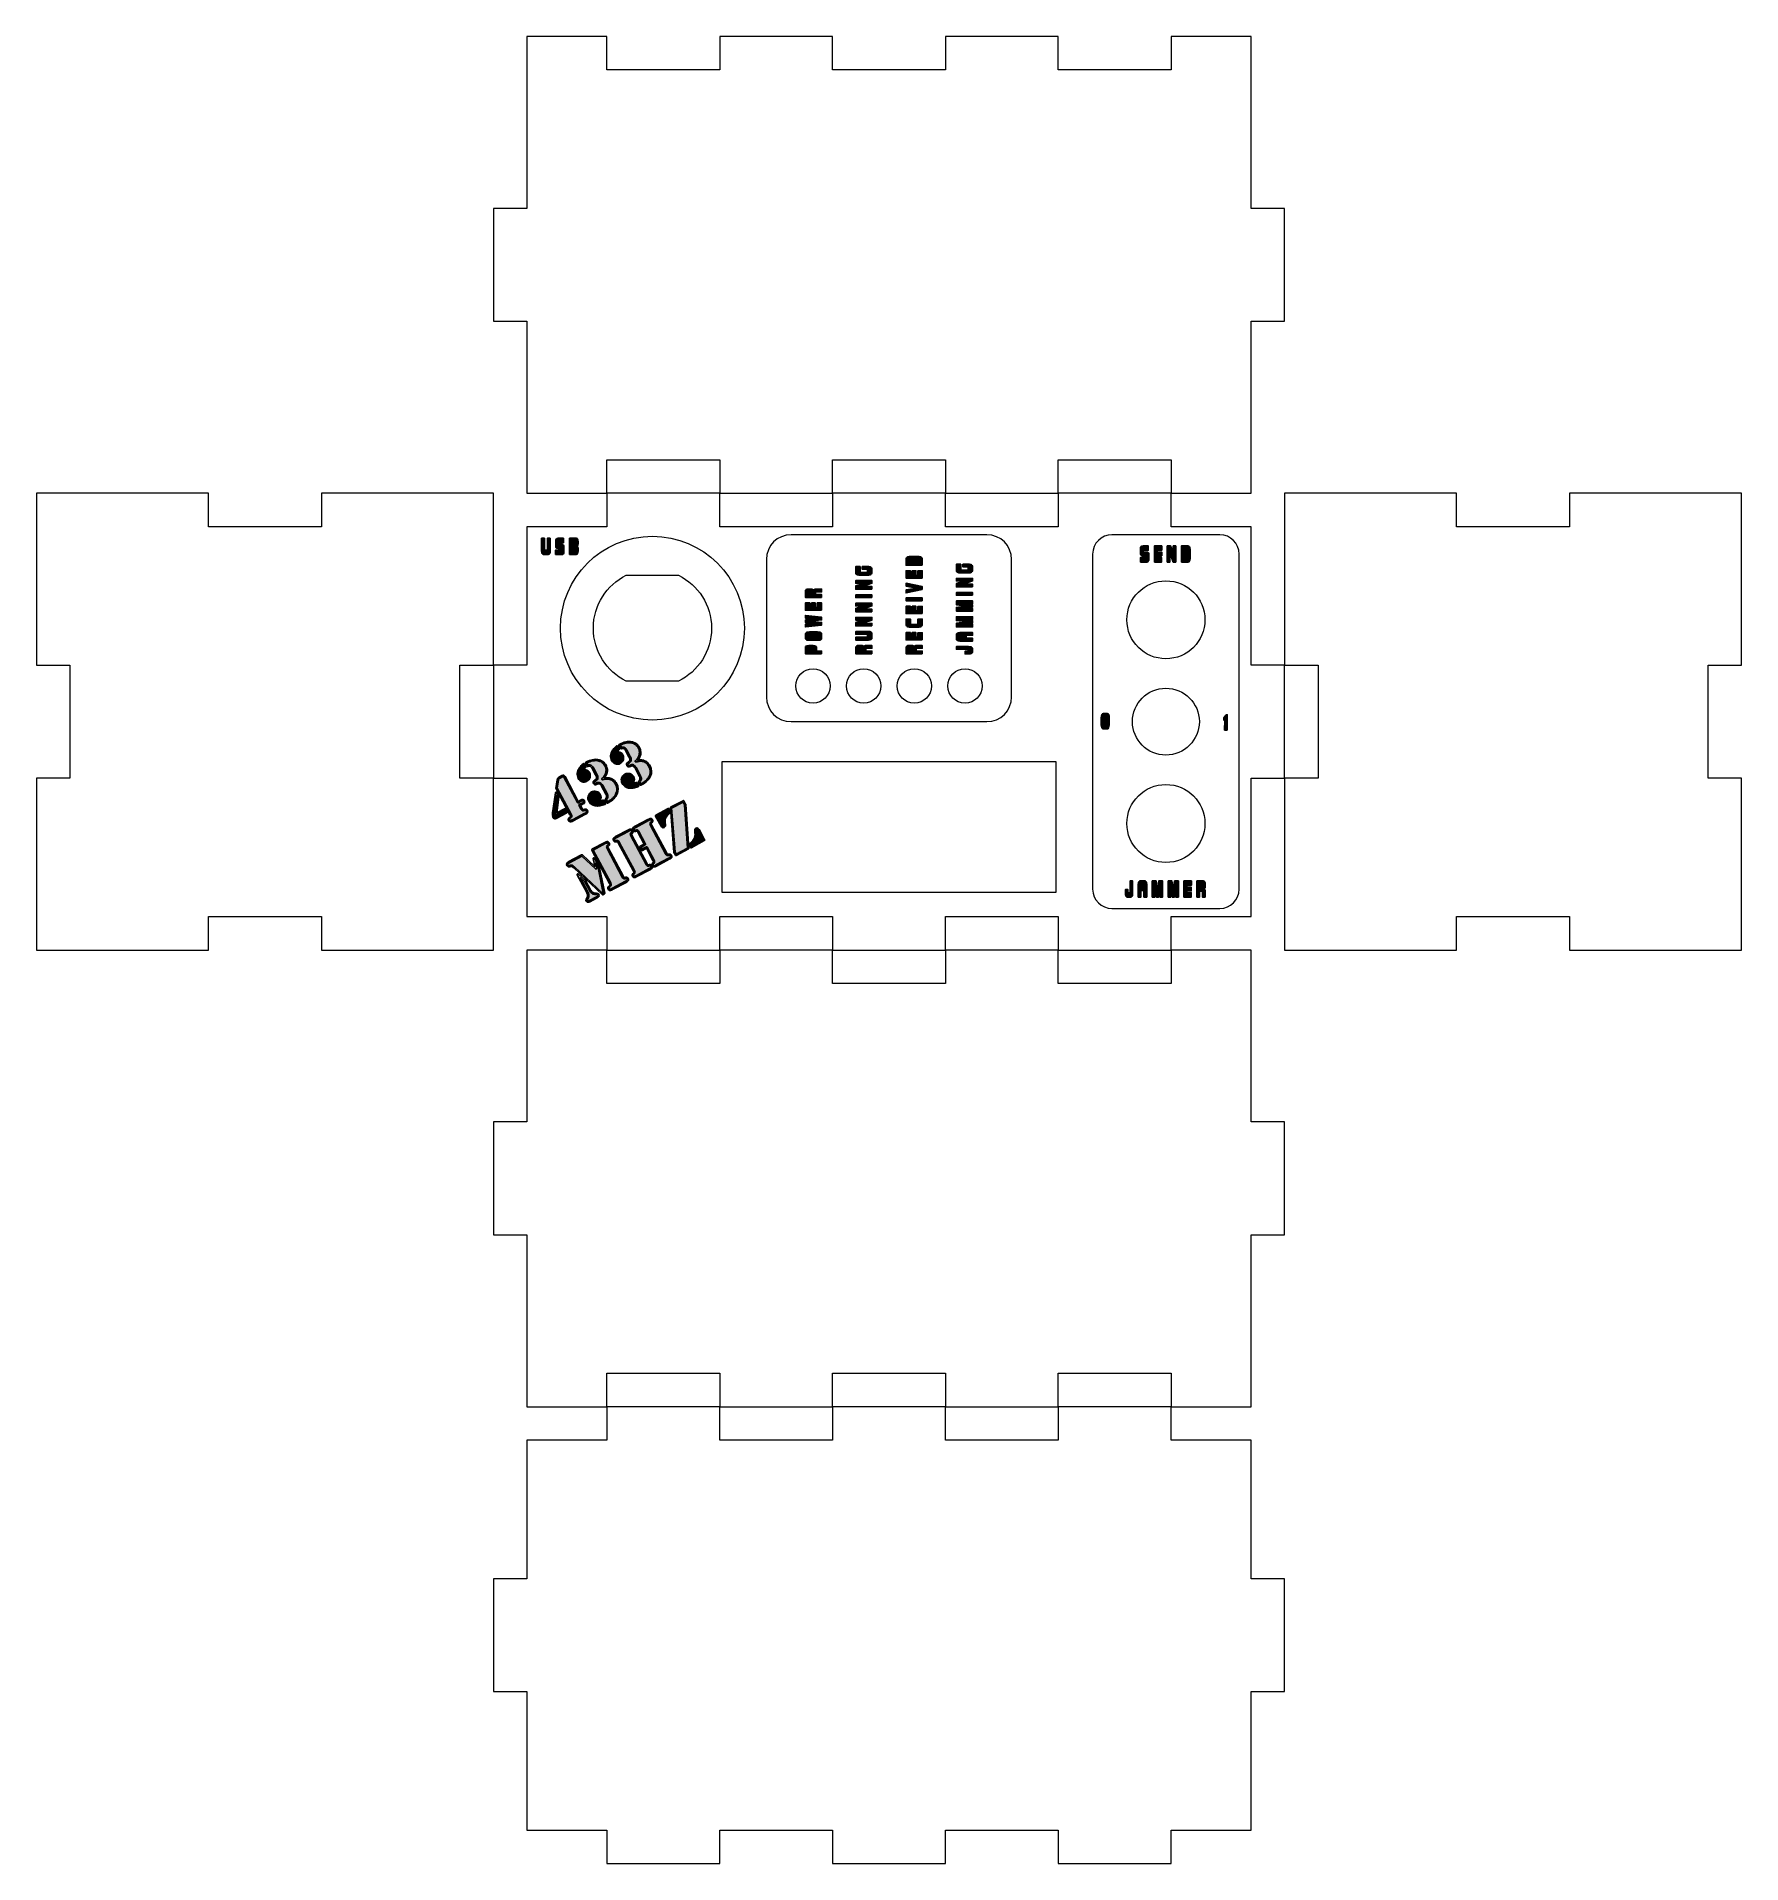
# Model space of a CAD drawing. Header units: centimetres. Extents: x -7.7 to 7.6, y -8.2 to 8.2.
import ezdxf

# ---------------------------------------------------------------- set-up
doc = ezdxf.new("R2010")
doc.units = ezdxf.units.CM
doc.header["$MEASUREMENT"] = 0
doc.layers.add('Livello 1', color=7, linetype='Continuous')

msp = doc.modelspace()

# ---------------------------------------------------------------- hatches: boundary and pattern name
at = {"layer": 'Livello 1', "true_color": 0x000000}
h = msp.add_hatch(color=18, dxfattribs=at)
edge = h.paths.add_edge_path()
edge.add_spline(control_points=[(-3.04811, 3.5794), (-3.04811, 3.57008), (-3.04967, 3.56279), (-3.05279, 3.55746), (-3.05589, 3.55213), (-3.06018, 3.54948), (-3.06565, 3.54948), (-3.06565, 3.54948), (-3.10662, 3.54948), (-3.10662, 3.54948), (-3.11213, 3.54948), (-3.11644, 3.55213), (-3.11958, 3.5575), (-3.12272, 3.56285), (-3.12429, 3.57017), (-3.12429, 3.5794), (-3.12429, 3.5794), (-3.12429, 3.69497), (-3.12429, 3.69497), (-3.12429, 3.69497), (-3.09964, 3.69497), (-3.09964, 3.69497), (-3.09964, 3.69497), (-3.09964, 3.5892), (-3.09964, 3.5892), (-3.09964, 3.5892), (-3.07266, 3.5892), (-3.07266, 3.5892), (-3.07266, 3.5892), (-3.07266, 3.69497), (-3.07266, 3.69497), (-3.07266, 3.69497), (-3.04811, 3.69497), (-3.04811, 3.69497), (-3.04811, 3.69497), (-3.04811, 3.5794), (-3.04811, 3.5794)], knot_values=[0, 0, 0, 0, 0.08333333, 0.08333333, 0.08333333, 0.16666667, 0.16666667, 0.16666667, 0.25, 0.25, 0.25, 0.33333333, 0.33333333, 0.33333333, 0.41666667, 0.41666667, 0.41666667, 0.5, 0.5, 0.5, 0.58333333, 0.58333333, 0.58333333, 0.66666667, 0.66666667, 0.66666667, 0.75, 0.75, 0.75, 0.83333333, 0.83333333, 0.83333333, 0.91666667, 0.91666667, 0.91666667, 1, 1, 1, 1], degree=3, periodic=1)
h = msp.add_hatch(color=18, dxfattribs=at)
edge = h.paths.add_edge_path()
edge.add_spline(control_points=[(-2.99901, 3.54948), (-2.99901, 3.54948), (-2.99901, 3.5892), (-2.99901, 3.5892), (-2.99901, 3.5892), (-2.94793, 3.5892), (-2.94793, 3.5892), (-2.94793, 3.5892), (-2.94793, 3.60498), (-2.94793, 3.60498), (-2.94793, 3.60498), (-2.97521, 3.60498), (-2.97521, 3.60498), (-2.98468, 3.60498), (-2.99092, 3.60694), (-2.99395, 3.61081), (-2.99698, 3.61465), (-2.9985, 3.62155), (-2.9985, 3.63147), (-2.9985, 3.63147), (-2.9985, 3.66637), (-2.9985, 3.66637), (-2.9985, 3.6765), (-2.9967, 3.68379), (-2.9931, 3.68829), (-2.98951, 3.69274), (-2.98353, 3.69497), (-2.97521, 3.69497), (-2.97521, 3.69497), (-2.92878, 3.69497), (-2.92878, 3.69497), (-2.92878, 3.69497), (-2.92878, 3.65563), (-2.92878, 3.65563), (-2.92878, 3.65563), (-2.97438, 3.65563), (-2.97438, 3.65563), (-2.97438, 3.65563), (-2.97438, 3.63945), (-2.97438, 3.63945), (-2.97438, 3.63945), (-2.94158, 3.63945), (-2.94158, 3.63945), (-2.93552, 3.63945), (-2.93106, 3.6372), (-2.9282, 3.63262), (-2.92534, 3.62802), (-2.92392, 3.6209), (-2.92392, 3.61118), (-2.92392, 3.61118), (-2.92392, 3.57552), (-2.92392, 3.57552), (-2.92392, 3.56741), (-2.92545, 3.56104), (-2.92852, 3.55642), (-2.93158, 3.55178), (-2.93584, 3.54948), (-2.94126, 3.54948), (-2.94126, 3.54948), (-2.99901, 3.54948), (-2.99901, 3.54948)], knot_values=[0, 0, 0, 0, 0.05, 0.05, 0.05, 0.1, 0.1, 0.1, 0.15, 0.15, 0.15, 0.2, 0.2, 0.2, 0.25, 0.25, 0.25, 0.3, 0.3, 0.3, 0.35, 0.35, 0.35, 0.4, 0.4, 0.4, 0.45, 0.45, 0.45, 0.5, 0.5, 0.5, 0.55, 0.55, 0.55, 0.6, 0.6, 0.6, 0.65, 0.65, 0.65, 0.7, 0.7, 0.7, 0.75, 0.75, 0.75, 0.8, 0.8, 0.8, 0.85, 0.85, 0.85, 0.9, 0.9, 0.9, 0.95, 0.95, 0.95, 1, 1, 1, 1], degree=3, periodic=1)
h = msp.add_hatch(color=18, dxfattribs=at)
edge = h.paths.add_edge_path()
edge.add_spline(control_points=[(-2.87408, 3.54948), (-2.87408, 3.54948), (-2.87408, 3.69497), (-2.87408, 3.69497), (-2.87408, 3.69497), (-2.81435, 3.69497), (-2.81435, 3.69497), (-2.80855, 3.69497), (-2.80435, 3.69269), (-2.80174, 3.68812), (-2.79911, 3.68358), (-2.7978, 3.67623), (-2.7978, 3.66618), (-2.7978, 3.66618), (-2.7978, 3.64572), (-2.7978, 3.64572), (-2.7978, 3.64133), (-2.79823, 3.63774), (-2.79907, 3.63492), (-2.79992, 3.6321), (-2.80172, 3.62882), (-2.80447, 3.62508), (-2.80199, 3.62337), (-2.80025, 3.62096), (-2.79929, 3.61781), (-2.7983, 3.61469), (-2.7978, 3.60964), (-2.7978, 3.60266), (-2.7978, 3.60266), (-2.7978, 3.58216), (-2.7978, 3.58216), (-2.7978, 3.57071), (-2.79915, 3.56239), (-2.80181, 3.55723), (-2.80449, 3.55207), (-2.80872, 3.54948), (-2.81454, 3.54948), (-2.81454, 3.54948), (-2.87408, 3.54948), (-2.87408, 3.54948)], knot_values=[0, 0, 0, 0, 0.07692308, 0.07692308, 0.07692308, 0.15384615, 0.15384615, 0.15384615, 0.23076923, 0.23076923, 0.23076923, 0.30769231, 0.30769231, 0.30769231, 0.38461538, 0.38461538, 0.38461538, 0.46153846, 0.46153846, 0.46153846, 0.53846154, 0.53846154, 0.53846154, 0.61538462, 0.61538462, 0.61538462, 0.69230769, 0.69230769, 0.69230769, 0.76923077, 0.76923077, 0.76923077, 0.84615385, 0.84615385, 0.84615385, 0.92307692, 0.92307692, 0.92307692, 1, 1, 1, 1], degree=3, periodic=1)
h = msp.add_hatch(color=18, dxfattribs=at)
edge = h.paths.add_edge_path()
edge.add_spline(control_points=[(-2.84953, 3.63751), (-2.84953, 3.63751), (-2.82225, 3.63751), (-2.82225, 3.63751), (-2.82225, 3.63751), (-2.82225, 3.65563), (-2.82225, 3.65563), (-2.82225, 3.65563), (-2.84953, 3.65563), (-2.84953, 3.65563), (-2.84953, 3.65563), (-2.84953, 3.63751), (-2.84953, 3.63751)], knot_values=[0, 0, 0, 0, 0.25, 0.25, 0.25, 0.5, 0.5, 0.5, 0.75, 0.75, 0.75, 1, 1, 1, 1], degree=3, periodic=1)
h = msp.add_hatch(color=18, dxfattribs=at)
edge = h.paths.add_edge_path()
edge.add_spline(control_points=[(-2.84953, 3.5892), (-2.84953, 3.5892), (-2.82225, 3.5892), (-2.82225, 3.5892), (-2.82225, 3.5892), (-2.82225, 3.60811), (-2.82225, 3.60811), (-2.82225, 3.60811), (-2.84953, 3.60811), (-2.84953, 3.60811), (-2.84953, 3.60811), (-2.84953, 3.5892), (-2.84953, 3.5892)], knot_values=[0, 0, 0, 0, 0.25, 0.25, 0.25, 0.5, 0.5, 0.5, 0.75, 0.75, 0.75, 1, 1, 1, 1], degree=3, periodic=1)
h = msp.add_hatch(color=18, dxfattribs=at)
edge = h.paths.add_edge_path()
edge.add_spline(control_points=[(2.24942, 3.482), (2.24942, 3.482), (2.24942, 3.52172), (2.24942, 3.52172), (2.24942, 3.52172), (2.30051, 3.52172), (2.30051, 3.52172), (2.30051, 3.52172), (2.30051, 3.5375), (2.30051, 3.5375), (2.30051, 3.5375), (2.27323, 3.5375), (2.27323, 3.5375), (2.26376, 3.5375), (2.25752, 3.53946), (2.25449, 3.54333), (2.25146, 3.54717), (2.24994, 3.55407), (2.24994, 3.56399), (2.24994, 3.56399), (2.24994, 3.59889), (2.24994, 3.59889), (2.24994, 3.60902), (2.25174, 3.61631), (2.25534, 3.62081), (2.25892, 3.62526), (2.26491, 3.62749), (2.27323, 3.62749), (2.27323, 3.62749), (2.31966, 3.62749), (2.31966, 3.62749), (2.31966, 3.62749), (2.31966, 3.58815), (2.31966, 3.58815), (2.31966, 3.58815), (2.27405, 3.58815), (2.27405, 3.58815), (2.27405, 3.58815), (2.27405, 3.57197), (2.27405, 3.57197), (2.27405, 3.57197), (2.30686, 3.57197), (2.30686, 3.57197), (2.31292, 3.57197), (2.31738, 3.56972), (2.32024, 3.56514), (2.3231, 3.56054), (2.32452, 3.55342), (2.32452, 3.5437), (2.32452, 3.5437), (2.32452, 3.50804), (2.32452, 3.50804), (2.32452, 3.49993), (2.32298, 3.49356), (2.31992, 3.48894), (2.31685, 3.4843), (2.3126, 3.482), (2.30717, 3.482), (2.30717, 3.482), (2.24942, 3.482), (2.24942, 3.482)], knot_values=[0, 0, 0, 0, 0.05, 0.05, 0.05, 0.1, 0.1, 0.1, 0.15, 0.15, 0.15, 0.2, 0.2, 0.2, 0.25, 0.25, 0.25, 0.3, 0.3, 0.3, 0.35, 0.35, 0.35, 0.4, 0.4, 0.4, 0.45, 0.45, 0.45, 0.5, 0.5, 0.5, 0.55, 0.55, 0.55, 0.6, 0.6, 0.6, 0.65, 0.65, 0.65, 0.7, 0.7, 0.7, 0.75, 0.75, 0.75, 0.8, 0.8, 0.8, 0.85, 0.85, 0.85, 0.9, 0.9, 0.9, 0.95, 0.95, 0.95, 1, 1, 1, 1], degree=3, periodic=1)
h = msp.add_hatch(color=18, dxfattribs=at)
edge = h.paths.add_edge_path()
edge.add_spline(control_points=[(2.37414, 3.482), (2.37414, 3.482), (2.37414, 3.62749), (2.37414, 3.62749), (2.37414, 3.62749), (2.44005, 3.62749), (2.44005, 3.62749), (2.44005, 3.62749), (2.44005, 3.58815), (2.44005, 3.58815), (2.44005, 3.58815), (2.3989, 3.58815), (2.3989, 3.58815), (2.3989, 3.58815), (2.3989, 3.57139), (2.3989, 3.57139), (2.3989, 3.57139), (2.43984, 3.57139), (2.43984, 3.57139), (2.43984, 3.57139), (2.43984, 3.53848), (2.43984, 3.53848), (2.43984, 3.53848), (2.3989, 3.53848), (2.3989, 3.53848), (2.3989, 3.53848), (2.3989, 3.52172), (2.3989, 3.52172), (2.3989, 3.52172), (2.43973, 3.52172), (2.43973, 3.52172), (2.43973, 3.52172), (2.43973, 3.482), (2.43973, 3.482), (2.43973, 3.482), (2.37414, 3.482), (2.37414, 3.482)], knot_values=[0, 0, 0, 0, 0.08333333, 0.08333333, 0.08333333, 0.16666667, 0.16666667, 0.16666667, 0.25, 0.25, 0.25, 0.33333333, 0.33333333, 0.33333333, 0.41666667, 0.41666667, 0.41666667, 0.5, 0.5, 0.5, 0.58333333, 0.58333333, 0.58333333, 0.66666667, 0.66666667, 0.66666667, 0.75, 0.75, 0.75, 0.83333333, 0.83333333, 0.83333333, 0.91666667, 0.91666667, 0.91666667, 1, 1, 1, 1], degree=3, periodic=1)
h = msp.add_hatch(color=18, dxfattribs=at)
edge = h.paths.add_edge_path()
edge.add_spline(control_points=[(2.48975, 3.482), (2.48975, 3.482), (2.48975, 3.62749), (2.48975, 3.62749), (2.48975, 3.62749), (2.52003, 3.62749), (2.52003, 3.62749), (2.52003, 3.62749), (2.5393, 3.57022), (2.5393, 3.57022), (2.53988, 3.56848), (2.54057, 3.56617), (2.54135, 3.56332), (2.54212, 3.56046), (2.54316, 3.55647), (2.54447, 3.55133), (2.54402, 3.55538), (2.54369, 3.5596), (2.5435, 3.56403), (2.54329, 3.5684), (2.54318, 3.57321), (2.54318, 3.57841), (2.54318, 3.57841), (2.54318, 3.62749), (2.54318, 3.62749), (2.54318, 3.62749), (2.56667, 3.62749), (2.56667, 3.62749), (2.56667, 3.62749), (2.56667, 3.482), (2.56667, 3.482), (2.56667, 3.482), (2.54318, 3.482), (2.54318, 3.482), (2.54318, 3.482), (2.51717, 3.55816), (2.51717, 3.55816), (2.51659, 3.55981), (2.51583, 3.5623), (2.51491, 3.56562), (2.51401, 3.56897), (2.51302, 3.57277), (2.51195, 3.57701), (2.51239, 3.57296), (2.51273, 3.56874), (2.51292, 3.56439), (2.51313, 3.56006), (2.51324, 3.55532), (2.51324, 3.55016), (2.51324, 3.55016), (2.51324, 3.482), (2.51324, 3.482), (2.51324, 3.482), (2.48975, 3.482), (2.48975, 3.482)], knot_values=[0, 0, 0, 0, 0.05555556, 0.05555556, 0.05555556, 0.11111111, 0.11111111, 0.11111111, 0.16666667, 0.16666667, 0.16666667, 0.22222222, 0.22222222, 0.22222222, 0.27777778, 0.27777778, 0.27777778, 0.33333333, 0.33333333, 0.33333333, 0.38888889, 0.38888889, 0.38888889, 0.44444444, 0.44444444, 0.44444444, 0.5, 0.5, 0.5, 0.55555556, 0.55555556, 0.55555556, 0.61111111, 0.61111111, 0.61111111, 0.66666667, 0.66666667, 0.66666667, 0.72222222, 0.72222222, 0.72222222, 0.77777778, 0.77777778, 0.77777778, 0.83333333, 0.83333333, 0.83333333, 0.88888889, 0.88888889, 0.88888889, 0.94444444, 0.94444444, 0.94444444, 1, 1, 1, 1], degree=3, periodic=1)
h = msp.add_hatch(color=18, dxfattribs=at)
edge = h.paths.add_edge_path()
edge.add_spline(control_points=[(2.61688, 3.482), (2.61688, 3.482), (2.61688, 3.62749), (2.61688, 3.62749), (2.61688, 3.62749), (2.67561, 3.62749), (2.67561, 3.62749), (2.6817, 3.62749), (2.68647, 3.62404), (2.68989, 3.61717), (2.69333, 3.61032), (2.69507, 3.60068), (2.69507, 3.58833), (2.69507, 3.58833), (2.69507, 3.52212), (2.69507, 3.52212), (2.69507, 3.50893), (2.69338, 3.49895), (2.69001, 3.49216), (2.68664, 3.48539), (2.68166, 3.482), (2.67509, 3.482), (2.67509, 3.482), (2.61688, 3.482), (2.61688, 3.482)], knot_values=[0, 0, 0, 0, 0.125, 0.125, 0.125, 0.25, 0.25, 0.25, 0.375, 0.375, 0.375, 0.5, 0.5, 0.5, 0.625, 0.625, 0.625, 0.75, 0.75, 0.75, 0.875, 0.875, 0.875, 1, 1, 1, 1], degree=3, periodic=1)
h = msp.add_hatch(color=18, dxfattribs=at)
edge = h.paths.add_edge_path()
edge.add_spline(control_points=[(0.29144, 3.45325), (0.29144, 3.45325), (0.14597, 3.45325), (0.14597, 3.45325), (0.14597, 3.45325), (0.14597, 3.51199), (0.14597, 3.51199), (0.14597, 3.51806), (0.14941, 3.52283), (0.15629, 3.52627), (0.16314, 3.52971), (0.17277, 3.53143), (0.1851, 3.53143), (0.1851, 3.53143), (0.25132, 3.53143), (0.25132, 3.53143), (0.2645, 3.53143), (0.27449, 3.52974), (0.28128, 3.52637), (0.28805, 3.523), (0.29144, 3.51803), (0.29144, 3.51146), (0.29144, 3.51146), (0.29144, 3.45325), (0.29144, 3.45325)], knot_values=[0, 0, 0, 0, 0.125, 0.125, 0.125, 0.25, 0.25, 0.25, 0.375, 0.375, 0.375, 0.5, 0.5, 0.5, 0.625, 0.625, 0.625, 0.75, 0.75, 0.75, 0.875, 0.875, 0.875, 1, 1, 1, 1], degree=3, periodic=1)
h = msp.add_hatch(color=18, dxfattribs=at)
edge = h.paths.add_edge_path()
edge.add_spline(control_points=[(0.25171, 3.4779), (0.25171, 3.4779), (0.25171, 3.50604), (0.25171, 3.50604), (0.25171, 3.50604), (0.18531, 3.50604), (0.18531, 3.50604), (0.18531, 3.50604), (0.18531, 3.4779), (0.18531, 3.4779), (0.18531, 3.4779), (0.25171, 3.4779), (0.25171, 3.4779)], knot_values=[0, 0, 0, 0, 0.25, 0.25, 0.25, 0.5, 0.5, 0.5, 0.75, 0.75, 0.75, 1, 1, 1, 1], degree=3, periodic=1)
h = msp.add_hatch(color=18, dxfattribs=at)
edge = h.paths.add_edge_path()
edge.add_spline(control_points=[(0.70392, 3.4625), (0.71694, 3.4625), (0.72672, 3.46089), (0.73326, 3.45767), (0.73982, 3.45446), (0.7431, 3.44964), (0.7431, 3.44325), (0.7431, 3.44325), (0.7431, 3.40465), (0.7431, 3.40465), (0.7431, 3.39825), (0.73982, 3.39344), (0.73326, 3.39021), (0.72672, 3.38699), (0.71694, 3.38538), (0.70392, 3.38538), (0.70392, 3.38538), (0.63697, 3.38538), (0.63697, 3.38538), (0.6232, 3.38538), (0.61324, 3.38697), (0.60697, 3.39015), (0.60074, 3.3933), (0.59763, 3.39836), (0.59763, 3.40528), (0.59763, 3.40528), (0.59763, 3.46165), (0.59763, 3.46165), (0.59763, 3.46165), (0.63697, 3.46165), (0.63697, 3.46165), (0.63697, 3.46165), (0.63697, 3.41013), (0.63697, 3.41013), (0.63697, 3.41013), (0.70317, 3.41013), (0.70317, 3.41013), (0.70317, 3.41013), (0.70317, 3.43817), (0.70317, 3.43817), (0.70317, 3.43817), (0.65546, 3.43817), (0.65546, 3.43817), (0.65546, 3.43817), (0.65546, 3.4625), (0.65546, 3.4625), (0.65546, 3.4625), (0.70392, 3.4625), (0.70392, 3.4625)], knot_values=[0, 0, 0, 0, 0.0625, 0.0625, 0.0625, 0.125, 0.125, 0.125, 0.1875, 0.1875, 0.1875, 0.25, 0.25, 0.25, 0.3125, 0.3125, 0.3125, 0.375, 0.375, 0.375, 0.4375, 0.4375, 0.4375, 0.5, 0.5, 0.5, 0.5625, 0.5625, 0.5625, 0.625, 0.625, 0.625, 0.6875, 0.6875, 0.6875, 0.75, 0.75, 0.75, 0.8125, 0.8125, 0.8125, 0.875, 0.875, 0.875, 0.9375, 0.9375, 0.9375, 1, 1, 1, 1], degree=3, periodic=1)
h = msp.add_hatch(color=18, dxfattribs=at)
edge = h.paths.add_edge_path()
edge.add_spline(control_points=[(2.64153, 3.52172), (2.64153, 3.52172), (2.66968, 3.52172), (2.66968, 3.52172), (2.66968, 3.52172), (2.66968, 3.58815), (2.66968, 3.58815), (2.66968, 3.58815), (2.64153, 3.58815), (2.64153, 3.58815), (2.64153, 3.58815), (2.64153, 3.52172), (2.64153, 3.52172)], knot_values=[0, 0, 0, 0, 0.25, 0.25, 0.25, 0.5, 0.5, 0.5, 0.75, 0.75, 0.75, 1, 1, 1, 1], degree=3, periodic=1)
h = msp.add_hatch(color=18, dxfattribs=at)
edge = h.paths.add_edge_path()
edge.add_spline(control_points=[(-0.1994, 3.44173), (-0.18639, 3.44173), (-0.17661, 3.44012), (-0.17007, 3.4369), (-0.16351, 3.43368), (-0.16023, 3.42887), (-0.16023, 3.42248), (-0.16023, 3.42248), (-0.16023, 3.38388), (-0.16023, 3.38388), (-0.16023, 3.37748), (-0.16351, 3.37267), (-0.17007, 3.36944), (-0.17661, 3.36622), (-0.18639, 3.36461), (-0.1994, 3.36461), (-0.1994, 3.36461), (-0.26635, 3.36461), (-0.26635, 3.36461), (-0.28012, 3.36461), (-0.29009, 3.3662), (-0.29636, 3.36938), (-0.30258, 3.37253), (-0.3057, 3.37759), (-0.3057, 3.38451), (-0.3057, 3.38451), (-0.3057, 3.44088), (-0.3057, 3.44088), (-0.3057, 3.44088), (-0.26635, 3.44088), (-0.26635, 3.44088), (-0.26635, 3.44088), (-0.26635, 3.38936), (-0.26635, 3.38936), (-0.26635, 3.38936), (-0.20016, 3.38936), (-0.20016, 3.38936), (-0.20016, 3.38936), (-0.20016, 3.4174), (-0.20016, 3.4174), (-0.20016, 3.4174), (-0.24786, 3.4174), (-0.24786, 3.4174), (-0.24786, 3.4174), (-0.24786, 3.44173), (-0.24786, 3.44173), (-0.24786, 3.44173), (-0.1994, 3.44173), (-0.1994, 3.44173)], knot_values=[0, 0, 0, 0, 0.0625, 0.0625, 0.0625, 0.125, 0.125, 0.125, 0.1875, 0.1875, 0.1875, 0.25, 0.25, 0.25, 0.3125, 0.3125, 0.3125, 0.375, 0.375, 0.375, 0.4375, 0.4375, 0.4375, 0.5, 0.5, 0.5, 0.5625, 0.5625, 0.5625, 0.625, 0.625, 0.625, 0.6875, 0.6875, 0.6875, 0.75, 0.75, 0.75, 0.8125, 0.8125, 0.8125, 0.875, 0.875, 0.875, 0.9375, 0.9375, 0.9375, 1, 1, 1, 1], degree=3, periodic=1)
h = msp.add_hatch(color=18, dxfattribs=at)
edge = h.paths.add_edge_path()
edge.add_spline(control_points=[(-0.16023, 3.23812), (-0.16023, 3.23812), (-0.3057, 3.23812), (-0.3057, 3.23812), (-0.3057, 3.23812), (-0.3057, 3.26839), (-0.3057, 3.26839), (-0.3057, 3.26839), (-0.24845, 3.28767), (-0.24845, 3.28767), (-0.24669, 3.28826), (-0.24439, 3.28894), (-0.24153, 3.28971), (-0.23867, 3.29049), (-0.23468, 3.29153), (-0.22956, 3.29283), (-0.23361, 3.2924), (-0.23783, 3.29206), (-0.24224, 3.29187), (-0.24663, 3.29165), (-0.25143, 3.29155), (-0.25661, 3.29155), (-0.25661, 3.29155), (-0.3057, 3.29155), (-0.3057, 3.29155), (-0.3057, 3.29155), (-0.3057, 3.31503), (-0.3057, 3.31503), (-0.3057, 3.31503), (-0.16023, 3.31503), (-0.16023, 3.31503), (-0.16023, 3.31503), (-0.16023, 3.29155), (-0.16023, 3.29155), (-0.16023, 3.29155), (-0.23637, 3.26555), (-0.23637, 3.26555), (-0.23802, 3.26497), (-0.24053, 3.26421), (-0.24383, 3.26329), (-0.24717, 3.26239), (-0.25097, 3.26138), (-0.25524, 3.26032), (-0.25116, 3.26077), (-0.24696, 3.2611), (-0.24259, 3.26129), (-0.23829, 3.26151), (-0.23355, 3.26161), (-0.22839, 3.26161), (-0.22839, 3.26161), (-0.16023, 3.26161), (-0.16023, 3.26161), (-0.16023, 3.26161), (-0.16023, 3.23812), (-0.16023, 3.23812)], knot_values=[0, 0, 0, 0, 0.05555556, 0.05555556, 0.05555556, 0.11111111, 0.11111111, 0.11111111, 0.16666667, 0.16666667, 0.16666667, 0.22222222, 0.22222222, 0.22222222, 0.27777778, 0.27777778, 0.27777778, 0.33333333, 0.33333333, 0.33333333, 0.38888889, 0.38888889, 0.38888889, 0.44444444, 0.44444444, 0.44444444, 0.5, 0.5, 0.5, 0.55555556, 0.55555556, 0.55555556, 0.61111111, 0.61111111, 0.61111111, 0.66666667, 0.66666667, 0.66666667, 0.72222222, 0.72222222, 0.72222222, 0.77777778, 0.77777778, 0.77777778, 0.83333333, 0.83333333, 0.83333333, 0.88888889, 0.88888889, 0.88888889, 0.94444444, 0.94444444, 0.94444444, 1, 1, 1, 1], degree=3, periodic=1)
h = msp.add_hatch(color=18, dxfattribs=at)
edge = h.paths.add_edge_path()
edge.add_spline(control_points=[(0.29144, 3.33764), (0.29144, 3.33764), (0.14597, 3.33764), (0.14597, 3.33764), (0.14597, 3.33764), (0.14597, 3.40355), (0.14597, 3.40355), (0.14597, 3.40355), (0.18531, 3.40355), (0.18531, 3.40355), (0.18531, 3.40355), (0.18531, 3.3624), (0.18531, 3.3624), (0.18531, 3.3624), (0.20205, 3.3624), (0.20205, 3.3624), (0.20205, 3.3624), (0.20205, 3.40333), (0.20205, 3.40333), (0.20205, 3.40333), (0.23496, 3.40333), (0.23496, 3.40333), (0.23496, 3.40333), (0.23496, 3.3624), (0.23496, 3.3624), (0.23496, 3.3624), (0.25171, 3.3624), (0.25171, 3.3624), (0.25171, 3.3624), (0.25171, 3.40323), (0.25171, 3.40323), (0.25171, 3.40323), (0.29144, 3.40323), (0.29144, 3.40323), (0.29144, 3.40323), (0.29144, 3.33764), (0.29144, 3.33764)], knot_values=[0, 0, 0, 0, 0.08333333, 0.08333333, 0.08333333, 0.16666667, 0.16666667, 0.16666667, 0.25, 0.25, 0.25, 0.33333333, 0.33333333, 0.33333333, 0.41666667, 0.41666667, 0.41666667, 0.5, 0.5, 0.5, 0.58333333, 0.58333333, 0.58333333, 0.66666667, 0.66666667, 0.66666667, 0.75, 0.75, 0.75, 0.83333333, 0.83333333, 0.83333333, 0.91666667, 0.91666667, 0.91666667, 1, 1, 1, 1], degree=3, periodic=1)
h = msp.add_hatch(color=18, dxfattribs=at)
edge = h.paths.add_edge_path()
edge.add_spline(control_points=[(0.29144, 3.23497), (0.29144, 3.23497), (0.14597, 3.20546), (0.14597, 3.20546), (0.14597, 3.20546), (0.14597, 3.2312), (0.14597, 3.2312), (0.14597, 3.2312), (0.22382, 3.24576), (0.22382, 3.24576), (0.22668, 3.24631), (0.22971, 3.24682), (0.23291, 3.2473), (0.23613, 3.24778), (0.23964, 3.24826), (0.24352, 3.24874), (0.23964, 3.24924), (0.23613, 3.24971), (0.23291, 3.25018), (0.22971, 3.25068), (0.22668, 3.25117), (0.22382, 3.25168), (0.22382, 3.25168), (0.14597, 3.2663), (0.14597, 3.2663), (0.14597, 3.2663), (0.14597, 3.29188), (0.14597, 3.29188), (0.14597, 3.29188), (0.29144, 3.26237), (0.29144, 3.26237), (0.29144, 3.26237), (0.29144, 3.23497), (0.29144, 3.23497)], knot_values=[0, 0, 0, 0, 0.09090909, 0.09090909, 0.09090909, 0.18181818, 0.18181818, 0.18181818, 0.27272727, 0.27272727, 0.27272727, 0.36363636, 0.36363636, 0.36363636, 0.45454545, 0.45454545, 0.45454545, 0.54545455, 0.54545455, 0.54545455, 0.63636364, 0.63636364, 0.63636364, 0.72727273, 0.72727273, 0.72727273, 0.81818182, 0.81818182, 0.81818182, 0.90909091, 0.90909091, 0.90909091, 1, 1, 1, 1], degree=3, periodic=1)
h = msp.add_hatch(color=18, dxfattribs=at)
edge = h.paths.add_edge_path()
edge.add_spline(control_points=[(0.7431, 3.25889), (0.7431, 3.25889), (0.59763, 3.25889), (0.59763, 3.25889), (0.59763, 3.25889), (0.59763, 3.28917), (0.59763, 3.28917), (0.59763, 3.28917), (0.65488, 3.30844), (0.65488, 3.30844), (0.65664, 3.30903), (0.65893, 3.30971), (0.6618, 3.31048), (0.66466, 3.31126), (0.66865, 3.3123), (0.67377, 3.3136), (0.66972, 3.31317), (0.66549, 3.31283), (0.66109, 3.31264), (0.6567, 3.31242), (0.65189, 3.31232), (0.64671, 3.31232), (0.64671, 3.31232), (0.59763, 3.31232), (0.59763, 3.31232), (0.59763, 3.31232), (0.59763, 3.3358), (0.59763, 3.3358), (0.59763, 3.3358), (0.7431, 3.3358), (0.7431, 3.3358), (0.7431, 3.3358), (0.7431, 3.31232), (0.7431, 3.31232), (0.7431, 3.31232), (0.66696, 3.28632), (0.66696, 3.28632), (0.66531, 3.28574), (0.6628, 3.28498), (0.6595, 3.28406), (0.65615, 3.28316), (0.65235, 3.28215), (0.64809, 3.2811), (0.65216, 3.28154), (0.65636, 3.28187), (0.66073, 3.28206), (0.66503, 3.28228), (0.66978, 3.28238), (0.67494, 3.28238), (0.67494, 3.28238), (0.7431, 3.28238), (0.7431, 3.28238), (0.7431, 3.28238), (0.7431, 3.25889), (0.7431, 3.25889)], knot_values=[0, 0, 0, 0, 0.05555556, 0.05555556, 0.05555556, 0.11111111, 0.11111111, 0.11111111, 0.16666667, 0.16666667, 0.16666667, 0.22222222, 0.22222222, 0.22222222, 0.27777778, 0.27777778, 0.27777778, 0.33333333, 0.33333333, 0.33333333, 0.38888889, 0.38888889, 0.38888889, 0.44444444, 0.44444444, 0.44444444, 0.5, 0.5, 0.5, 0.55555556, 0.55555556, 0.55555556, 0.61111111, 0.61111111, 0.61111111, 0.66666667, 0.66666667, 0.66666667, 0.72222222, 0.72222222, 0.72222222, 0.77777778, 0.77777778, 0.77777778, 0.83333333, 0.83333333, 0.83333333, 0.88888889, 0.88888889, 0.88888889, 0.94444444, 0.94444444, 0.94444444, 1, 1, 1, 1], degree=3, periodic=1)
h = msp.add_hatch(color=18, dxfattribs=at)
edge = h.paths.add_edge_path()
edge.add_spline(control_points=[(-0.61189, 3.16484), (-0.61189, 3.16484), (-0.75736, 3.16484), (-0.75736, 3.16484), (-0.75736, 3.16484), (-0.75736, 3.22024), (-0.75736, 3.22024), (-0.75736, 3.22667), (-0.75496, 3.23139), (-0.75019, 3.23439), (-0.74541, 3.23739), (-0.73795, 3.23888), (-0.72783, 3.23888), (-0.72783, 3.23888), (-0.70926, 3.23888), (-0.70926, 3.23888), (-0.70247, 3.23888), (-0.69731, 3.23819), (-0.69384, 3.23682), (-0.69037, 3.23543), (-0.68751, 3.23303), (-0.68527, 3.22958), (-0.68299, 3.23308), (-0.68017, 3.23551), (-0.67683, 3.23688), (-0.67349, 3.23822), (-0.66826, 3.23888), (-0.66116, 3.23888), (-0.66116, 3.23888), (-0.61189, 3.23888), (-0.61189, 3.23888), (-0.61189, 3.23888), (-0.61189, 3.21466), (-0.61189, 3.21466), (-0.61189, 3.21466), (-0.66603, 3.21466), (-0.66603, 3.21466), (-0.66603, 3.21466), (-0.66603, 3.18927), (-0.66603, 3.18927), (-0.66603, 3.18927), (-0.61189, 3.18927), (-0.61189, 3.18927), (-0.61189, 3.18927), (-0.61189, 3.16484), (-0.61189, 3.16484)], knot_values=[0, 0, 0, 0, 0.06666667, 0.06666667, 0.06666667, 0.13333333, 0.13333333, 0.13333333, 0.2, 0.2, 0.2, 0.26666667, 0.26666667, 0.26666667, 0.33333333, 0.33333333, 0.33333333, 0.4, 0.4, 0.4, 0.46666667, 0.46666667, 0.46666667, 0.53333333, 0.53333333, 0.53333333, 0.6, 0.6, 0.6, 0.66666667, 0.66666667, 0.66666667, 0.73333333, 0.73333333, 0.73333333, 0.8, 0.8, 0.8, 0.86666667, 0.86666667, 0.86666667, 0.93333333, 0.93333333, 0.93333333, 1, 1, 1, 1], degree=3, periodic=1)
h = msp.add_hatch(color=18, dxfattribs=at)
edge = h.paths.add_edge_path()
edge.add_spline(control_points=[(-0.69913, 3.18927), (-0.69913, 3.18927), (-0.69913, 3.21455), (-0.69913, 3.21455), (-0.69913, 3.21455), (-0.71801, 3.21455), (-0.71801, 3.21455), (-0.71801, 3.21455), (-0.71801, 3.18927), (-0.71801, 3.18927), (-0.71801, 3.18927), (-0.69913, 3.18927), (-0.69913, 3.18927)], knot_values=[0, 0, 0, 0, 0.25, 0.25, 0.25, 0.5, 0.5, 0.5, 0.75, 0.75, 0.75, 1, 1, 1, 1], degree=3, periodic=1)
h = msp.add_hatch(color=18, dxfattribs=at)
edge = h.paths.add_edge_path()
edge.add_spline(control_points=[(-0.16023, 3.16291), (-0.16023, 3.16291), (-0.3057, 3.16291), (-0.3057, 3.16291), (-0.3057, 3.16291), (-0.3057, 3.18756), (-0.3057, 3.18756), (-0.3057, 3.18756), (-0.16023, 3.18756), (-0.16023, 3.18756), (-0.16023, 3.18756), (-0.16023, 3.16291), (-0.16023, 3.16291)], knot_values=[0, 0, 0, 0, 0.25, 0.25, 0.25, 0.5, 0.5, 0.5, 0.75, 0.75, 0.75, 1, 1, 1, 1], degree=3, periodic=1)
h = msp.add_hatch(color=18, dxfattribs=at)
edge = h.paths.add_edge_path()
edge.add_spline(control_points=[(0.29144, 3.13478), (0.29144, 3.13478), (0.14597, 3.13478), (0.14597, 3.13478), (0.14597, 3.13478), (0.14597, 3.15943), (0.14597, 3.15943), (0.14597, 3.15943), (0.29144, 3.15943), (0.29144, 3.15943), (0.29144, 3.15943), (0.29144, 3.13478), (0.29144, 3.13478)], knot_values=[0, 0, 0, 0, 0.25, 0.25, 0.25, 0.5, 0.5, 0.5, 0.75, 0.75, 0.75, 1, 1, 1, 1], degree=3, periodic=1)
h = msp.add_hatch(color=18, dxfattribs=at)
edge = h.paths.add_edge_path()
edge.add_spline(control_points=[(0.7431, 3.18368), (0.7431, 3.18368), (0.59763, 3.18368), (0.59763, 3.18368), (0.59763, 3.18368), (0.59763, 3.20833), (0.59763, 3.20833), (0.59763, 3.20833), (0.7431, 3.20833), (0.7431, 3.20833), (0.7431, 3.20833), (0.7431, 3.18368), (0.7431, 3.18368)], knot_values=[0, 0, 0, 0, 0.25, 0.25, 0.25, 0.5, 0.5, 0.5, 0.75, 0.75, 0.75, 1, 1, 1, 1], degree=3, periodic=1)
h = msp.add_hatch(color=18, dxfattribs=at)
edge = h.paths.add_edge_path()
edge.add_spline(control_points=[(0.695, 3.08711), (0.69067, 3.08743), (0.68662, 3.08777), (0.68282, 3.08816), (0.67903, 3.08853), (0.6754, 3.08893), (0.67199, 3.08934), (0.67199, 3.08934), (0.59763, 3.09886), (0.59763, 3.09886), (0.59763, 3.09886), (0.59763, 3.13302), (0.59763, 3.13302), (0.59763, 3.13302), (0.7431, 3.13302), (0.7431, 3.13302), (0.7431, 3.13302), (0.7431, 3.10954), (0.7431, 3.10954), (0.7431, 3.10954), (0.6712, 3.10954), (0.6712, 3.10954), (0.66633, 3.10954), (0.66138, 3.10967), (0.65634, 3.10989), (0.65131, 3.11014), (0.64627, 3.11049), (0.64128, 3.11094), (0.64128, 3.11094), (0.64128, 3.11015), (0.64128, 3.11015), (0.64128, 3.11015), (0.7431, 3.09685), (0.7431, 3.09685), (0.7431, 3.09685), (0.7431, 3.07749), (0.7431, 3.07749), (0.7431, 3.07749), (0.64128, 3.06407), (0.64128, 3.06407), (0.64128, 3.06407), (0.64128, 3.0634), (0.64128, 3.0634), (0.64627, 3.06385), (0.65131, 3.0642), (0.65634, 3.06445), (0.66138, 3.06467), (0.66633, 3.0648), (0.6712, 3.0648), (0.6712, 3.0648), (0.7431, 3.0648), (0.7431, 3.0648), (0.7431, 3.0648), (0.7431, 3.04132), (0.7431, 3.04132), (0.7431, 3.04132), (0.59763, 3.04132), (0.59763, 3.04132), (0.59763, 3.04132), (0.59763, 3.07548), (0.59763, 3.07548), (0.59763, 3.07548), (0.67199, 3.085), (0.67199, 3.085), (0.67483, 3.08536), (0.67805, 3.08573), (0.68169, 3.08606), (0.6853, 3.0864), (0.68973, 3.08675), (0.695, 3.08711)], knot_values=[0, 0, 0, 0, 0.04347826, 0.04347826, 0.04347826, 0.08695652, 0.08695652, 0.08695652, 0.13043478, 0.13043478, 0.13043478, 0.17391304, 0.17391304, 0.17391304, 0.2173913, 0.2173913, 0.2173913, 0.26086957, 0.26086957, 0.26086957, 0.30434783, 0.30434783, 0.30434783, 0.34782609, 0.34782609, 0.34782609, 0.39130435, 0.39130435, 0.39130435, 0.43478261, 0.43478261, 0.43478261, 0.47826087, 0.47826087, 0.47826087, 0.52173913, 0.52173913, 0.52173913, 0.56521739, 0.56521739, 0.56521739, 0.60869565, 0.60869565, 0.60869565, 0.65217391, 0.65217391, 0.65217391, 0.69565217, 0.69565217, 0.69565217, 0.73913043, 0.73913043, 0.73913043, 0.7826087, 0.7826087, 0.7826087, 0.82608696, 0.82608696, 0.82608696, 0.86956522, 0.86956522, 0.86956522, 0.91304348, 0.91304348, 0.91304348, 0.95652174, 0.95652174, 0.95652174, 1, 1, 1, 1], degree=3, periodic=1)
h = msp.add_hatch(color=18, dxfattribs=at)
edge = h.paths.add_edge_path()
edge.add_spline(control_points=[(-0.61189, 3.04901), (-0.61189, 3.04901), (-0.75736, 3.04901), (-0.75736, 3.04901), (-0.75736, 3.04901), (-0.75736, 3.11492), (-0.75736, 3.11492), (-0.75736, 3.11492), (-0.71801, 3.11492), (-0.71801, 3.11492), (-0.71801, 3.11492), (-0.71801, 3.07377), (-0.71801, 3.07377), (-0.71801, 3.07377), (-0.70128, 3.07377), (-0.70128, 3.07377), (-0.70128, 3.07377), (-0.70128, 3.1147), (-0.70128, 3.1147), (-0.70128, 3.1147), (-0.66837, 3.1147), (-0.66837, 3.1147), (-0.66837, 3.1147), (-0.66837, 3.07377), (-0.66837, 3.07377), (-0.66837, 3.07377), (-0.65161, 3.07377), (-0.65161, 3.07377), (-0.65161, 3.07377), (-0.65161, 3.1146), (-0.65161, 3.1146), (-0.65161, 3.1146), (-0.61189, 3.1146), (-0.61189, 3.1146), (-0.61189, 3.1146), (-0.61189, 3.04901), (-0.61189, 3.04901)], knot_values=[0, 0, 0, 0, 0.08333333, 0.08333333, 0.08333333, 0.16666667, 0.16666667, 0.16666667, 0.25, 0.25, 0.25, 0.33333333, 0.33333333, 0.33333333, 0.41666667, 0.41666667, 0.41666667, 0.5, 0.5, 0.5, 0.58333333, 0.58333333, 0.58333333, 0.66666667, 0.66666667, 0.66666667, 0.75, 0.75, 0.75, 0.83333333, 0.83333333, 0.83333333, 0.91666667, 0.91666667, 0.91666667, 1, 1, 1, 1], degree=3, periodic=1)
h = msp.add_hatch(color=18, dxfattribs=at)
edge = h.paths.add_edge_path()
edge.add_spline(control_points=[(-0.75736, 2.96314), (-0.75736, 2.96314), (-0.69453, 2.97001), (-0.69453, 2.97001), (-0.69142, 2.97032), (-0.68809, 2.9706), (-0.68462, 2.97089), (-0.68116, 2.97117), (-0.67748, 2.9714), (-0.6737, 2.97162), (-0.67754, 2.97179), (-0.68122, 2.97198), (-0.68462, 2.97222), (-0.68803, 2.97244), (-0.69131, 2.97269), (-0.69442, 2.97295), (-0.69442, 2.97295), (-0.75736, 2.9787), (-0.75736, 2.9787), (-0.75736, 2.9787), (-0.75736, 3.0025), (-0.75736, 3.0025), (-0.75736, 3.0025), (-0.61189, 2.98611), (-0.61189, 2.98611), (-0.61189, 2.98611), (-0.61189, 2.96209), (-0.61189, 2.96209), (-0.61189, 2.96209), (-0.6893, 2.95317), (-0.6893, 2.95317), (-0.69165, 2.95292), (-0.69472, 2.95264), (-0.69852, 2.95234), (-0.70232, 2.95202), (-0.70654, 2.95173), (-0.71114, 2.95141), (-0.70654, 2.95107), (-0.70228, 2.95074), (-0.69846, 2.95042), (-0.69461, 2.95012), (-0.69156, 2.94985), (-0.6893, 2.94961), (-0.6893, 2.94961), (-0.61189, 2.94072), (-0.61189, 2.94072), (-0.61189, 2.94072), (-0.61189, 2.91672), (-0.61189, 2.91672), (-0.61189, 2.91672), (-0.75736, 2.90031), (-0.75736, 2.90031), (-0.75736, 2.90031), (-0.75736, 2.9241), (-0.75736, 2.9241), (-0.75736, 2.9241), (-0.69442, 2.92982), (-0.69442, 2.92982), (-0.69119, 2.93011), (-0.68786, 2.93036), (-0.68444, 2.93057), (-0.68103, 2.9308), (-0.67742, 2.93102), (-0.6737, 2.93122), (-0.67748, 2.93144), (-0.68111, 2.93166), (-0.68458, 2.93192), (-0.68803, 2.93217), (-0.69131, 2.93246), (-0.69442, 2.93278), (-0.69442, 2.93278), (-0.75736, 2.93965), (-0.75736, 2.93965), (-0.75736, 2.93965), (-0.75736, 2.96314), (-0.75736, 2.96314)], knot_values=[0, 0, 0, 0, 0.04, 0.04, 0.04, 0.08, 0.08, 0.08, 0.12, 0.12, 0.12, 0.16, 0.16, 0.16, 0.2, 0.2, 0.2, 0.24, 0.24, 0.24, 0.28, 0.28, 0.28, 0.32, 0.32, 0.32, 0.36, 0.36, 0.36, 0.4, 0.4, 0.4, 0.44, 0.44, 0.44, 0.48, 0.48, 0.48, 0.52, 0.52, 0.52, 0.56, 0.56, 0.56, 0.6, 0.6, 0.6, 0.64, 0.64, 0.64, 0.68, 0.68, 0.68, 0.72, 0.72, 0.72, 0.76, 0.76, 0.76, 0.8, 0.8, 0.8, 0.84, 0.84, 0.84, 0.88, 0.88, 0.88, 0.92, 0.92, 0.92, 0.96, 0.96, 0.96, 1, 1, 1, 1], degree=3, periodic=1)
h = msp.add_hatch(color=18, dxfattribs=at)
edge = h.paths.add_edge_path()
edge.add_spline(control_points=[(-0.16023, 3.03547), (-0.16023, 3.03547), (-0.3057, 3.03547), (-0.3057, 3.03547), (-0.3057, 3.03547), (-0.3057, 3.06574), (-0.3057, 3.06574), (-0.3057, 3.06574), (-0.24845, 3.08501), (-0.24845, 3.08501), (-0.24669, 3.0856), (-0.24439, 3.08628), (-0.24153, 3.08706), (-0.23867, 3.08784), (-0.23468, 3.08887), (-0.22956, 3.09018), (-0.23361, 3.08975), (-0.23783, 3.08941), (-0.24224, 3.08921), (-0.24663, 3.089), (-0.25143, 3.08889), (-0.25661, 3.08889), (-0.25661, 3.08889), (-0.3057, 3.08889), (-0.3057, 3.08889), (-0.3057, 3.08889), (-0.3057, 3.11238), (-0.3057, 3.11238), (-0.3057, 3.11238), (-0.16023, 3.11238), (-0.16023, 3.11238), (-0.16023, 3.11238), (-0.16023, 3.08889), (-0.16023, 3.08889), (-0.16023, 3.08889), (-0.23637, 3.06289), (-0.23637, 3.06289), (-0.23802, 3.06231), (-0.24053, 3.06155), (-0.24383, 3.06063), (-0.24717, 3.05974), (-0.25097, 3.05873), (-0.25524, 3.05767), (-0.25116, 3.05811), (-0.24696, 3.05844), (-0.24259, 3.05864), (-0.23829, 3.05885), (-0.23355, 3.05895), (-0.22839, 3.05895), (-0.22839, 3.05895), (-0.16023, 3.05895), (-0.16023, 3.05895), (-0.16023, 3.05895), (-0.16023, 3.03547), (-0.16023, 3.03547)], knot_values=[0, 0, 0, 0, 0.05555556, 0.05555556, 0.05555556, 0.11111111, 0.11111111, 0.11111111, 0.16666667, 0.16666667, 0.16666667, 0.22222222, 0.22222222, 0.22222222, 0.27777778, 0.27777778, 0.27777778, 0.33333333, 0.33333333, 0.33333333, 0.38888889, 0.38888889, 0.38888889, 0.44444444, 0.44444444, 0.44444444, 0.5, 0.5, 0.5, 0.55555556, 0.55555556, 0.55555556, 0.61111111, 0.61111111, 0.61111111, 0.66666667, 0.66666667, 0.66666667, 0.72222222, 0.72222222, 0.72222222, 0.77777778, 0.77777778, 0.77777778, 0.83333333, 0.83333333, 0.83333333, 0.88888889, 0.88888889, 0.88888889, 0.94444444, 0.94444444, 0.94444444, 1, 1, 1, 1], degree=3, periodic=1)
h = msp.add_hatch(color=18, dxfattribs=at)
edge = h.paths.add_edge_path()
edge.add_spline(control_points=[(-0.16023, 2.90835), (-0.16023, 2.90835), (-0.3057, 2.90835), (-0.3057, 2.90835), (-0.3057, 2.90835), (-0.3057, 2.93862), (-0.3057, 2.93862), (-0.3057, 2.93862), (-0.24845, 2.95789), (-0.24845, 2.95789), (-0.24669, 2.95848), (-0.24439, 2.95916), (-0.24153, 2.95994), (-0.23867, 2.96072), (-0.23468, 2.96175), (-0.22956, 2.96306), (-0.23361, 2.96263), (-0.23783, 2.96229), (-0.24224, 2.96209), (-0.24663, 2.96188), (-0.25143, 2.96177), (-0.25661, 2.96177), (-0.25661, 2.96177), (-0.3057, 2.96177), (-0.3057, 2.96177), (-0.3057, 2.96177), (-0.3057, 2.98526), (-0.3057, 2.98526), (-0.3057, 2.98526), (-0.16023, 2.98526), (-0.16023, 2.98526), (-0.16023, 2.98526), (-0.16023, 2.96177), (-0.16023, 2.96177), (-0.16023, 2.96177), (-0.23637, 2.93577), (-0.23637, 2.93577), (-0.23802, 2.93519), (-0.24053, 2.93443), (-0.24383, 2.93351), (-0.24717, 2.93262), (-0.25097, 2.93161), (-0.25524, 2.93055), (-0.25116, 2.93099), (-0.24696, 2.93132), (-0.24259, 2.93152), (-0.23829, 2.93173), (-0.23355, 2.93183), (-0.22839, 2.93183), (-0.22839, 2.93183), (-0.16023, 2.93183), (-0.16023, 2.93183), (-0.16023, 2.93183), (-0.16023, 2.90835), (-0.16023, 2.90835)], knot_values=[0, 0, 0, 0, 0.05555556, 0.05555556, 0.05555556, 0.11111111, 0.11111111, 0.11111111, 0.16666667, 0.16666667, 0.16666667, 0.22222222, 0.22222222, 0.22222222, 0.27777778, 0.27777778, 0.27777778, 0.33333333, 0.33333333, 0.33333333, 0.38888889, 0.38888889, 0.38888889, 0.44444444, 0.44444444, 0.44444444, 0.5, 0.5, 0.5, 0.55555556, 0.55555556, 0.55555556, 0.61111111, 0.61111111, 0.61111111, 0.66666667, 0.66666667, 0.66666667, 0.72222222, 0.72222222, 0.72222222, 0.77777778, 0.77777778, 0.77777778, 0.83333333, 0.83333333, 0.83333333, 0.88888889, 0.88888889, 0.88888889, 0.94444444, 0.94444444, 0.94444444, 1, 1, 1, 1], degree=3, periodic=1)
h = msp.add_hatch(color=18, dxfattribs=at)
edge = h.paths.add_edge_path()
edge.add_spline(control_points=[(0.29144, 3.01885), (0.29144, 3.01885), (0.14597, 3.01885), (0.14597, 3.01885), (0.14597, 3.01885), (0.14597, 3.08476), (0.14597, 3.08476), (0.14597, 3.08476), (0.18531, 3.08476), (0.18531, 3.08476), (0.18531, 3.08476), (0.18531, 3.04361), (0.18531, 3.04361), (0.18531, 3.04361), (0.20205, 3.04361), (0.20205, 3.04361), (0.20205, 3.04361), (0.20205, 3.08455), (0.20205, 3.08455), (0.20205, 3.08455), (0.23496, 3.08455), (0.23496, 3.08455), (0.23496, 3.08455), (0.23496, 3.04361), (0.23496, 3.04361), (0.23496, 3.04361), (0.25171, 3.04361), (0.25171, 3.04361), (0.25171, 3.04361), (0.25171, 3.08445), (0.25171, 3.08445), (0.25171, 3.08445), (0.29144, 3.08445), (0.29144, 3.08445), (0.29144, 3.08445), (0.29144, 3.01885), (0.29144, 3.01885)], knot_values=[0, 0, 0, 0, 0.08333333, 0.08333333, 0.08333333, 0.16666667, 0.16666667, 0.16666667, 0.25, 0.25, 0.25, 0.33333333, 0.33333333, 0.33333333, 0.41666667, 0.41666667, 0.41666667, 0.5, 0.5, 0.5, 0.58333333, 0.58333333, 0.58333333, 0.66666667, 0.66666667, 0.66666667, 0.75, 0.75, 0.75, 0.83333333, 0.83333333, 0.83333333, 0.91666667, 0.91666667, 0.91666667, 1, 1, 1, 1], degree=3, periodic=1)
h = msp.add_hatch(color=18, dxfattribs=at)
edge = h.paths.add_edge_path()
edge.add_spline(control_points=[(0.29144, 2.91947), (0.29144, 2.91224), (0.28813, 2.90683), (0.28153, 2.90325), (0.27495, 2.89967), (0.26502, 2.89787), (0.25171, 2.89787), (0.25171, 2.89787), (0.18531, 2.89787), (0.18531, 2.89787), (0.17271, 2.89787), (0.16299, 2.89969), (0.15618, 2.9033), (0.14937, 2.90692), (0.14597, 2.91206), (0.14597, 2.91875), (0.14597, 2.91875), (0.14597, 2.9697), (0.14597, 2.9697), (0.14597, 2.9697), (0.18531, 2.9697), (0.18531, 2.9697), (0.18531, 2.9697), (0.18531, 2.92273), (0.18531, 2.92273), (0.18531, 2.92273), (0.25171, 2.92273), (0.25171, 2.92273), (0.25171, 2.92273), (0.25171, 2.96959), (0.25171, 2.96959), (0.25171, 2.96959), (0.29144, 2.96959), (0.29144, 2.96959), (0.29144, 2.96959), (0.29144, 2.91947), (0.29144, 2.91947)], knot_values=[0, 0, 0, 0, 0.08333333, 0.08333333, 0.08333333, 0.16666667, 0.16666667, 0.16666667, 0.25, 0.25, 0.25, 0.33333333, 0.33333333, 0.33333333, 0.41666667, 0.41666667, 0.41666667, 0.5, 0.5, 0.5, 0.58333333, 0.58333333, 0.58333333, 0.66666667, 0.66666667, 0.66666667, 0.75, 0.75, 0.75, 0.83333333, 0.83333333, 0.83333333, 0.91666667, 0.91666667, 0.91666667, 1, 1, 1, 1], degree=3, periodic=1)
h = msp.add_hatch(color=18, dxfattribs=at)
edge = h.paths.add_edge_path()
edge.add_spline(control_points=[(0.695, 2.94495), (0.69067, 2.94527), (0.68662, 2.94561), (0.68282, 2.946), (0.67903, 2.94637), (0.6754, 2.94677), (0.67199, 2.94718), (0.67199, 2.94718), (0.59763, 2.9567), (0.59763, 2.9567), (0.59763, 2.9567), (0.59763, 2.99086), (0.59763, 2.99086), (0.59763, 2.99086), (0.7431, 2.99086), (0.7431, 2.99086), (0.7431, 2.99086), (0.7431, 2.96738), (0.7431, 2.96738), (0.7431, 2.96738), (0.6712, 2.96738), (0.6712, 2.96738), (0.66633, 2.96738), (0.66138, 2.96751), (0.65634, 2.96773), (0.65131, 2.96798), (0.64627, 2.96833), (0.64128, 2.96878), (0.64128, 2.96878), (0.64128, 2.96799), (0.64128, 2.96799), (0.64128, 2.96799), (0.7431, 2.95469), (0.7431, 2.95469), (0.7431, 2.95469), (0.7431, 2.93533), (0.7431, 2.93533), (0.7431, 2.93533), (0.64128, 2.92191), (0.64128, 2.92191), (0.64128, 2.92191), (0.64128, 2.92124), (0.64128, 2.92124), (0.64627, 2.92169), (0.65131, 2.92204), (0.65634, 2.92229), (0.66138, 2.92251), (0.66633, 2.92264), (0.6712, 2.92264), (0.6712, 2.92264), (0.7431, 2.92264), (0.7431, 2.92264), (0.7431, 2.92264), (0.7431, 2.89916), (0.7431, 2.89916), (0.7431, 2.89916), (0.59763, 2.89916), (0.59763, 2.89916), (0.59763, 2.89916), (0.59763, 2.93332), (0.59763, 2.93332), (0.59763, 2.93332), (0.67199, 2.94284), (0.67199, 2.94284), (0.67483, 2.94321), (0.67805, 2.94357), (0.68169, 2.9439), (0.6853, 2.94424), (0.68973, 2.94459), (0.695, 2.94495)], knot_values=[0, 0, 0, 0, 0.04347826, 0.04347826, 0.04347826, 0.08695652, 0.08695652, 0.08695652, 0.13043478, 0.13043478, 0.13043478, 0.17391304, 0.17391304, 0.17391304, 0.2173913, 0.2173913, 0.2173913, 0.26086957, 0.26086957, 0.26086957, 0.30434783, 0.30434783, 0.30434783, 0.34782609, 0.34782609, 0.34782609, 0.39130435, 0.39130435, 0.39130435, 0.43478261, 0.43478261, 0.43478261, 0.47826087, 0.47826087, 0.47826087, 0.52173913, 0.52173913, 0.52173913, 0.56521739, 0.56521739, 0.56521739, 0.60869565, 0.60869565, 0.60869565, 0.65217391, 0.65217391, 0.65217391, 0.69565217, 0.69565217, 0.69565217, 0.73913043, 0.73913043, 0.73913043, 0.7826087, 0.7826087, 0.7826087, 0.82608696, 0.82608696, 0.82608696, 0.86956522, 0.86956522, 0.86956522, 0.91304348, 0.91304348, 0.91304348, 0.95652174, 0.95652174, 0.95652174, 1, 1, 1, 1], degree=3, periodic=1)
h = msp.add_hatch(color=18, dxfattribs=at)
edge = h.paths.add_edge_path()
edge.add_spline(control_points=[(-0.65103, 2.8543), (-0.63805, 2.8543), (-0.62827, 2.85269), (-0.62173, 2.84949), (-0.61517, 2.8463), (-0.61189, 2.8415), (-0.61189, 2.83513), (-0.61189, 2.83513), (-0.61189, 2.79878), (-0.61189, 2.79878), (-0.61189, 2.79238), (-0.61517, 2.78756), (-0.62173, 2.78434), (-0.62827, 2.78112), (-0.63805, 2.7795), (-0.65103, 2.7795), (-0.65103, 2.7795), (-0.71801, 2.7795), (-0.71801, 2.7795), (-0.73132, 2.7795), (-0.74119, 2.78109), (-0.74766, 2.78427), (-0.75412, 2.78743), (-0.75736, 2.79227), (-0.75736, 2.79878), (-0.75736, 2.79878), (-0.75736, 2.83513), (-0.75736, 2.83513), (-0.75736, 2.84168), (-0.75414, 2.8465), (-0.74775, 2.84963), (-0.74135, 2.85275), (-0.73145, 2.8543), (-0.71801, 2.8543), (-0.71801, 2.8543), (-0.65103, 2.8543), (-0.65103, 2.8543)], knot_values=[0, 0, 0, 0, 0.08333333, 0.08333333, 0.08333333, 0.16666667, 0.16666667, 0.16666667, 0.25, 0.25, 0.25, 0.33333333, 0.33333333, 0.33333333, 0.41666667, 0.41666667, 0.41666667, 0.5, 0.5, 0.5, 0.58333333, 0.58333333, 0.58333333, 0.66666667, 0.66666667, 0.66666667, 0.75, 0.75, 0.75, 0.83333333, 0.83333333, 0.83333333, 0.91666667, 0.91666667, 0.91666667, 1, 1, 1, 1], degree=3, periodic=1)
h = msp.add_hatch(color=18, dxfattribs=at)
edge = h.paths.add_edge_path()
edge.add_spline(control_points=[(-0.65161, 2.80426), (-0.65161, 2.80426), (-0.65161, 2.82965), (-0.65161, 2.82965), (-0.65161, 2.82965), (-0.71801, 2.82965), (-0.71801, 2.82965), (-0.71801, 2.82965), (-0.71801, 2.80426), (-0.71801, 2.80426), (-0.71801, 2.80426), (-0.65161, 2.80426), (-0.65161, 2.80426)], knot_values=[0, 0, 0, 0, 0.25, 0.25, 0.25, 0.5, 0.5, 0.5, 0.75, 0.75, 0.75, 1, 1, 1, 1], degree=3, periodic=1)
h = msp.add_hatch(color=18, dxfattribs=at)
edge = h.paths.add_edge_path()
edge.add_spline(control_points=[(-0.19015, 2.85832), (-0.18083, 2.85832), (-0.17354, 2.85676), (-0.16821, 2.85364), (-0.16288, 2.85054), (-0.16023, 2.84625), (-0.16023, 2.84079), (-0.16023, 2.84079), (-0.16023, 2.79982), (-0.16023, 2.79982), (-0.16023, 2.79432), (-0.16288, 2.79), (-0.16825, 2.78686), (-0.1736, 2.78373), (-0.18089, 2.78215), (-0.19015, 2.78215), (-0.19015, 2.78215), (-0.3057, 2.78215), (-0.3057, 2.78215), (-0.3057, 2.78215), (-0.3057, 2.8068), (-0.3057, 2.8068), (-0.3057, 2.8068), (-0.19995, 2.8068), (-0.19995, 2.8068), (-0.19995, 2.8068), (-0.19995, 2.83378), (-0.19995, 2.83378), (-0.19995, 2.83378), (-0.3057, 2.83378), (-0.3057, 2.83378), (-0.3057, 2.83378), (-0.3057, 2.85832), (-0.3057, 2.85832), (-0.3057, 2.85832), (-0.19015, 2.85832), (-0.19015, 2.85832)], knot_values=[0, 0, 0, 0, 0.08333333, 0.08333333, 0.08333333, 0.16666667, 0.16666667, 0.16666667, 0.25, 0.25, 0.25, 0.33333333, 0.33333333, 0.33333333, 0.41666667, 0.41666667, 0.41666667, 0.5, 0.5, 0.5, 0.58333333, 0.58333333, 0.58333333, 0.66666667, 0.66666667, 0.66666667, 0.75, 0.75, 0.75, 0.83333333, 0.83333333, 0.83333333, 0.91666667, 0.91666667, 0.91666667, 1, 1, 1, 1], degree=3, periodic=1)
h = msp.add_hatch(color=18, dxfattribs=at)
edge = h.paths.add_edge_path()
edge.add_spline(control_points=[(0.29144, 2.78247), (0.29144, 2.78247), (0.14597, 2.78247), (0.14597, 2.78247), (0.14597, 2.78247), (0.14597, 2.84838), (0.14597, 2.84838), (0.14597, 2.84838), (0.18531, 2.84838), (0.18531, 2.84838), (0.18531, 2.84838), (0.18531, 2.80722), (0.18531, 2.80722), (0.18531, 2.80722), (0.20205, 2.80722), (0.20205, 2.80722), (0.20205, 2.80722), (0.20205, 2.84816), (0.20205, 2.84816), (0.20205, 2.84816), (0.23496, 2.84816), (0.23496, 2.84816), (0.23496, 2.84816), (0.23496, 2.80722), (0.23496, 2.80722), (0.23496, 2.80722), (0.25171, 2.80722), (0.25171, 2.80722), (0.25171, 2.80722), (0.25171, 2.84806), (0.25171, 2.84806), (0.25171, 2.84806), (0.29144, 2.84806), (0.29144, 2.84806), (0.29144, 2.84806), (0.29144, 2.78247), (0.29144, 2.78247)], knot_values=[0, 0, 0, 0, 0.08333333, 0.08333333, 0.08333333, 0.16666667, 0.16666667, 0.16666667, 0.25, 0.25, 0.25, 0.33333333, 0.33333333, 0.33333333, 0.41666667, 0.41666667, 0.41666667, 0.5, 0.5, 0.5, 0.58333333, 0.58333333, 0.58333333, 0.66666667, 0.66666667, 0.66666667, 0.75, 0.75, 0.75, 0.83333333, 0.83333333, 0.83333333, 0.91666667, 0.91666667, 0.91666667, 1, 1, 1, 1], degree=3, periodic=1)
h = msp.add_hatch(color=18, dxfattribs=at)
edge = h.paths.add_edge_path()
edge.add_spline(control_points=[(0.62765, 2.77284), (0.61833, 2.77284), (0.611, 2.77442), (0.60565, 2.77755), (0.60028, 2.78067), (0.59763, 2.78501), (0.59763, 2.79051), (0.59763, 2.79051), (0.59763, 2.83139), (0.59763, 2.83139), (0.59763, 2.83688), (0.60028, 2.84118), (0.60565, 2.84432), (0.611, 2.84745), (0.61833, 2.84901), (0.62765, 2.84901), (0.62765, 2.84901), (0.7431, 2.84901), (0.7431, 2.84901), (0.7431, 2.84901), (0.7431, 2.82436), (0.7431, 2.82436), (0.7431, 2.82436), (0.68449, 2.82436), (0.68449, 2.82436), (0.68449, 2.82436), (0.68449, 2.79739), (0.68449, 2.79739), (0.68449, 2.79739), (0.7431, 2.79739), (0.7431, 2.79739), (0.7431, 2.79739), (0.7431, 2.77284), (0.7431, 2.77284), (0.7431, 2.77284), (0.62765, 2.77284), (0.62765, 2.77284)], knot_values=[0, 0, 0, 0, 0.08333333, 0.08333333, 0.08333333, 0.16666667, 0.16666667, 0.16666667, 0.25, 0.25, 0.25, 0.33333333, 0.33333333, 0.33333333, 0.41666667, 0.41666667, 0.41666667, 0.5, 0.5, 0.5, 0.58333333, 0.58333333, 0.58333333, 0.66666667, 0.66666667, 0.66666667, 0.75, 0.75, 0.75, 0.83333333, 0.83333333, 0.83333333, 0.91666667, 0.91666667, 0.91666667, 1, 1, 1, 1], degree=3, periodic=1)
h = msp.add_hatch(color=18, dxfattribs=at)
edge = h.paths.add_edge_path()
edge.add_spline(control_points=[(0.65507, 2.79739), (0.65507, 2.79739), (0.65507, 2.82436), (0.65507, 2.82436), (0.65507, 2.82436), (0.63697, 2.82436), (0.63697, 2.82436), (0.63697, 2.82436), (0.63697, 2.79739), (0.63697, 2.79739), (0.63697, 2.79739), (0.65507, 2.79739), (0.65507, 2.79739)], knot_values=[0, 0, 0, 0, 0.25, 0.25, 0.25, 0.5, 0.5, 0.5, 0.75, 0.75, 0.75, 1, 1, 1, 1], degree=3, periodic=1)
h = msp.add_hatch(color=18, dxfattribs=at)
edge = h.paths.add_edge_path()
edge.add_spline(control_points=[(-0.61189, 2.65859), (-0.61189, 2.65859), (-0.75736, 2.65859), (-0.75736, 2.65859), (-0.75736, 2.65859), (-0.75736, 2.71581), (-0.75736, 2.71581), (-0.75736, 2.72148), (-0.755, 2.7256), (-0.75028, 2.72816), (-0.74555, 2.73072), (-0.73801, 2.73201), (-0.72763, 2.73201), (-0.72763, 2.73201), (-0.68749, 2.73201), (-0.68749, 2.73201), (-0.67798, 2.73201), (-0.67085, 2.73072), (-0.6662, 2.72815), (-0.66156, 2.72556), (-0.65922, 2.72162), (-0.65922, 2.71633), (-0.65922, 2.71633), (-0.65922, 2.68325), (-0.65922, 2.68325), (-0.65922, 2.68325), (-0.61189, 2.68325), (-0.61189, 2.68325), (-0.61189, 2.68325), (-0.61189, 2.65859), (-0.61189, 2.65859)], knot_values=[0, 0, 0, 0, 0.1, 0.1, 0.1, 0.2, 0.2, 0.2, 0.3, 0.3, 0.3, 0.4, 0.4, 0.4, 0.5, 0.5, 0.5, 0.6, 0.6, 0.6, 0.7, 0.7, 0.7, 0.8, 0.8, 0.8, 0.9, 0.9, 0.9, 1, 1, 1, 1], degree=3, periodic=1)
h = msp.add_hatch(color=18, dxfattribs=at)
edge = h.paths.add_edge_path()
edge.add_spline(control_points=[(-0.69271, 2.68293), (-0.69271, 2.68293), (-0.69271, 2.70715), (-0.69271, 2.70715), (-0.69271, 2.70715), (-0.71801, 2.70715), (-0.71801, 2.70715), (-0.71801, 2.70715), (-0.71801, 2.68293), (-0.71801, 2.68293), (-0.71801, 2.68293), (-0.69271, 2.68293), (-0.69271, 2.68293)], knot_values=[0, 0, 0, 0, 0.25, 0.25, 0.25, 0.5, 0.5, 0.5, 0.75, 0.75, 0.75, 1, 1, 1, 1], degree=3, periodic=1)
h = msp.add_hatch(color=18, dxfattribs=at)
edge = h.paths.add_edge_path()
edge.add_spline(control_points=[(-0.16023, 2.65859), (-0.16023, 2.65859), (-0.3057, 2.65859), (-0.3057, 2.65859), (-0.3057, 2.65859), (-0.3057, 2.71399), (-0.3057, 2.71399), (-0.3057, 2.72043), (-0.30329, 2.72515), (-0.29853, 2.72815), (-0.29374, 2.73114), (-0.28629, 2.73264), (-0.27617, 2.73264), (-0.27617, 2.73264), (-0.2576, 2.73264), (-0.2576, 2.73264), (-0.25081, 2.73264), (-0.24565, 2.73195), (-0.24218, 2.73058), (-0.23871, 2.72919), (-0.23585, 2.72678), (-0.23361, 2.72333), (-0.23133, 2.72684), (-0.22851, 2.72927), (-0.22517, 2.73063), (-0.22183, 2.73197), (-0.2166, 2.73264), (-0.2095, 2.73264), (-0.2095, 2.73264), (-0.16023, 2.73264), (-0.16023, 2.73264), (-0.16023, 2.73264), (-0.16023, 2.70842), (-0.16023, 2.70842), (-0.16023, 2.70842), (-0.21437, 2.70842), (-0.21437, 2.70842), (-0.21437, 2.70842), (-0.21437, 2.68303), (-0.21437, 2.68303), (-0.21437, 2.68303), (-0.16023, 2.68303), (-0.16023, 2.68303), (-0.16023, 2.68303), (-0.16023, 2.65859), (-0.16023, 2.65859)], knot_values=[0, 0, 0, 0, 0.06666667, 0.06666667, 0.06666667, 0.13333333, 0.13333333, 0.13333333, 0.2, 0.2, 0.2, 0.26666667, 0.26666667, 0.26666667, 0.33333333, 0.33333333, 0.33333333, 0.4, 0.4, 0.4, 0.46666667, 0.46666667, 0.46666667, 0.53333333, 0.53333333, 0.53333333, 0.6, 0.6, 0.6, 0.66666667, 0.66666667, 0.66666667, 0.73333333, 0.73333333, 0.73333333, 0.8, 0.8, 0.8, 0.86666667, 0.86666667, 0.86666667, 0.93333333, 0.93333333, 0.93333333, 1, 1, 1, 1], degree=3, periodic=1)
h = msp.add_hatch(color=18, dxfattribs=at)
edge = h.paths.add_edge_path()
edge.add_spline(control_points=[(-0.24746, 2.68303), (-0.24746, 2.68303), (-0.24746, 2.70831), (-0.24746, 2.70831), (-0.24746, 2.70831), (-0.26635, 2.70831), (-0.26635, 2.70831), (-0.26635, 2.70831), (-0.26635, 2.68303), (-0.26635, 2.68303), (-0.26635, 2.68303), (-0.24746, 2.68303), (-0.24746, 2.68303)], knot_values=[0, 0, 0, 0, 0.25, 0.25, 0.25, 0.5, 0.5, 0.5, 0.75, 0.75, 0.75, 1, 1, 1, 1], degree=3, periodic=1)
h = msp.add_hatch(color=18, dxfattribs=at)
edge = h.paths.add_edge_path()
edge.add_spline(control_points=[(0.29144, 2.65859), (0.29144, 2.65859), (0.14597, 2.65859), (0.14597, 2.65859), (0.14597, 2.65859), (0.14597, 2.71399), (0.14597, 2.71399), (0.14597, 2.72043), (0.14837, 2.72515), (0.15313, 2.72815), (0.15792, 2.73114), (0.16538, 2.73264), (0.17549, 2.73264), (0.17549, 2.73264), (0.19407, 2.73264), (0.19407, 2.73264), (0.20086, 2.73264), (0.20602, 2.73195), (0.20949, 2.73058), (0.21295, 2.72919), (0.21582, 2.72678), (0.21805, 2.72333), (0.22033, 2.72684), (0.22315, 2.72927), (0.22649, 2.73063), (0.22984, 2.73197), (0.23506, 2.73264), (0.24217, 2.73264), (0.24217, 2.73264), (0.29144, 2.73264), (0.29144, 2.73264), (0.29144, 2.73264), (0.29144, 2.70842), (0.29144, 2.70842), (0.29144, 2.70842), (0.2373, 2.70842), (0.2373, 2.70842), (0.2373, 2.70842), (0.2373, 2.68303), (0.2373, 2.68303), (0.2373, 2.68303), (0.29144, 2.68303), (0.29144, 2.68303), (0.29144, 2.68303), (0.29144, 2.65859), (0.29144, 2.65859)], knot_values=[0, 0, 0, 0, 0.06666667, 0.06666667, 0.06666667, 0.13333333, 0.13333333, 0.13333333, 0.2, 0.2, 0.2, 0.26666667, 0.26666667, 0.26666667, 0.33333333, 0.33333333, 0.33333333, 0.4, 0.4, 0.4, 0.46666667, 0.46666667, 0.46666667, 0.53333333, 0.53333333, 0.53333333, 0.6, 0.6, 0.6, 0.66666667, 0.66666667, 0.66666667, 0.73333333, 0.73333333, 0.73333333, 0.8, 0.8, 0.8, 0.86666667, 0.86666667, 0.86666667, 0.93333333, 0.93333333, 0.93333333, 1, 1, 1, 1], degree=3, periodic=1)
h = msp.add_hatch(color=18, dxfattribs=at)
edge = h.paths.add_edge_path()
edge.add_spline(control_points=[(0.2042, 2.68303), (0.2042, 2.68303), (0.2042, 2.70831), (0.2042, 2.70831), (0.2042, 2.70831), (0.18531, 2.70831), (0.18531, 2.70831), (0.18531, 2.70831), (0.18531, 2.68303), (0.18531, 2.68303), (0.18531, 2.68303), (0.2042, 2.68303), (0.2042, 2.68303)], knot_values=[0, 0, 0, 0, 0.25, 0.25, 0.25, 0.5, 0.5, 0.5, 0.75, 0.75, 0.75, 1, 1, 1, 1], degree=3, periodic=1)
h = msp.add_hatch(color=18, dxfattribs=at)
edge = h.paths.add_edge_path()
edge.add_spline(control_points=[(0.70396, 2.7227), (0.71694, 2.7227), (0.72672, 2.72111), (0.73326, 2.71792), (0.73982, 2.71473), (0.7431, 2.70993), (0.7431, 2.70355), (0.7431, 2.70355), (0.7431, 2.67656), (0.7431, 2.67656), (0.7431, 2.67019), (0.73982, 2.6654), (0.73326, 2.6622), (0.72672, 2.65901), (0.71694, 2.65744), (0.70396, 2.65744), (0.70396, 2.65744), (0.67552, 2.65744), (0.67552, 2.65744), (0.67552, 2.65744), (0.67552, 2.68081), (0.67552, 2.68081), (0.67552, 2.68081), (0.70338, 2.68081), (0.70338, 2.68081), (0.70338, 2.68081), (0.70338, 2.69922), (0.70338, 2.69922), (0.70338, 2.69922), (0.59763, 2.69922), (0.59763, 2.69922), (0.59763, 2.69922), (0.59763, 2.7227), (0.59763, 2.7227), (0.59763, 2.7227), (0.70396, 2.7227), (0.70396, 2.7227)], knot_values=[0, 0, 0, 0, 0.08333333, 0.08333333, 0.08333333, 0.16666667, 0.16666667, 0.16666667, 0.25, 0.25, 0.25, 0.33333333, 0.33333333, 0.33333333, 0.41666667, 0.41666667, 0.41666667, 0.5, 0.5, 0.5, 0.58333333, 0.58333333, 0.58333333, 0.66666667, 0.66666667, 0.66666667, 0.75, 0.75, 0.75, 0.83333333, 0.83333333, 0.83333333, 0.91666667, 0.91666667, 0.91666667, 1, 1, 1, 1], degree=3, periodic=1)
h = msp.add_hatch(color=18, dxfattribs=at)
edge = h.paths.add_edge_path()
edge.add_spline(control_points=[(1.96826, 2.02066), (1.96815, 2.00835), (1.96655, 1.99911), (1.96345, 1.99293), (1.96036, 1.98675), (1.9558, 1.98368), (1.94977, 1.98373), (1.94977, 1.98373), (1.91531, 1.98404), (1.91531, 1.98404), (1.90925, 1.9841), (1.90472, 1.98725), (1.90172, 1.99349), (1.89871, 1.99972), (1.89727, 2.00899), (1.89739, 2.0213), (1.89739, 2.0213), (1.89796, 2.08477), (1.89796, 2.08477), (1.89807, 2.09739), (1.89966, 2.10672), (1.90273, 2.11281), (1.90577, 2.11891), (1.91039, 2.12196), (1.91655, 2.1219), (1.91655, 2.1219), (1.95101, 2.12159), (1.95101, 2.12159), (1.95721, 2.12154), (1.96175, 2.11844), (1.96466, 2.11236), (1.96756, 2.10627), (1.96895, 2.09688), (1.96883, 2.08413), (1.96883, 2.08413), (1.96826, 2.02066), (1.96826, 2.02066)], knot_values=[0, 0, 0, 0, 0.08333333, 0.08333333, 0.08333333, 0.16666667, 0.16666667, 0.16666667, 0.25, 0.25, 0.25, 0.33333333, 0.33333333, 0.33333333, 0.41666667, 0.41666667, 0.41666667, 0.5, 0.5, 0.5, 0.58333333, 0.58333333, 0.58333333, 0.66666667, 0.66666667, 0.66666667, 0.75, 0.75, 0.75, 0.83333333, 0.83333333, 0.83333333, 0.91666667, 0.91666667, 0.91666667, 1, 1, 1, 1], degree=3, periodic=1)
h = msp.add_hatch(color=18, dxfattribs=at)
edge = h.paths.add_edge_path()
edge.add_spline(control_points=[(1.92085, 2.02165), (1.92085, 2.02165), (1.94491, 2.02143), (1.94491, 2.02143), (1.94491, 2.02143), (1.94548, 2.08434), (1.94548, 2.08434), (1.94548, 2.08434), (1.92142, 2.08456), (1.92142, 2.08456), (1.92142, 2.08456), (1.92085, 2.02165), (1.92085, 2.02165)], knot_values=[0, 0, 0, 0, 0.25, 0.25, 0.25, 0.5, 0.5, 0.5, 0.75, 0.75, 0.75, 1, 1, 1, 1], degree=3, periodic=1)
h = msp.add_hatch(color=18, dxfattribs=at)
edge = h.paths.add_edge_path()
edge.add_spline(control_points=[(3.00442, 1.97423), (3.00442, 1.97423), (3.0052, 2.06134), (3.0052, 2.06134), (3.0052, 2.06134), (2.99778, 2.06141), (2.99778, 2.06141), (2.99778, 2.06141), (2.99797, 2.08226), (2.99797, 2.08226), (2.99797, 2.08226), (3.01867, 2.11197), (3.01867, 2.11197), (3.01867, 2.11197), (3.02881, 2.11188), (3.02881, 2.11188), (3.02881, 2.11188), (3.02757, 1.97402), (3.02757, 1.97402), (3.02757, 1.97402), (3.00442, 1.97423), (3.00442, 1.97423)], knot_values=[0, 0, 0, 0, 0.14285714, 0.14285714, 0.14285714, 0.28571429, 0.28571429, 0.28571429, 0.42857143, 0.42857143, 0.42857143, 0.57142857, 0.57142857, 0.57142857, 0.71428571, 0.71428571, 0.71428571, 0.85714286, 0.85714286, 0.85714286, 1, 1, 1, 1], degree=3, periodic=1)
h = msp.add_hatch(color=18, dxfattribs=at)
edge = h.paths.add_edge_path()
edge.add_spline(control_points=[(-2.44316, 1.82967), (-2.4439, 1.83106), (-2.44516, 1.83195), (-2.44694, 1.83234), (-2.44871, 1.83274), (-2.45037, 1.8323), (-2.45192, 1.83103), (-2.45918, 1.82536), (-2.46526, 1.81999), (-2.47014, 1.81492), (-2.47504, 1.80985), (-2.47944, 1.80469), (-2.48335, 1.79948), (-2.48438, 1.79803), (-2.48536, 1.79673), (-2.48629, 1.79556), (-2.48723, 1.79439), (-2.48804, 1.79317), (-2.48871, 1.79192), (-2.49803, 1.77756), (-2.50351, 1.76211), (-2.50519, 1.74557), (-2.50685, 1.72903), (-2.50398, 1.7138), (-2.49654, 1.69989), (-2.48855, 1.68493), (-2.47716, 1.67493), (-2.46239, 1.66985), (-2.44761, 1.66479), (-2.43309, 1.66606), (-2.41883, 1.67368), (-2.40492, 1.68111), (-2.39561, 1.69234), (-2.3909, 1.70738), (-2.38619, 1.72241), (-2.38755, 1.73689), (-2.39498, 1.7508), (-2.39777, 1.75602), (-2.4004, 1.76009), (-2.40285, 1.76302), (-2.40531, 1.76596), (-2.40842, 1.76843), (-2.41218, 1.77044), (-2.41468, 1.77179), (-2.41789, 1.77297), (-2.4218, 1.77401), (-2.42572, 1.77505), (-2.43042, 1.77613), (-2.43592, 1.77721), (-2.43805, 1.77785), (-2.43935, 1.77839), (-2.43979, 1.77882), (-2.44025, 1.77925), (-2.44048, 1.77947), (-2.44048, 1.77947), (-2.44085, 1.78017), (-2.44105, 1.78096), (-2.44107, 1.78183), (-2.44109, 1.78271), (-2.44076, 1.78378), (-2.4401, 1.78504), (-2.43943, 1.78629), (-2.43837, 1.78786), (-2.43691, 1.78975), (-2.43547, 1.79164), (-2.43328, 1.7936), (-2.43033, 1.79562), (-2.42912, 1.79671), (-2.42841, 1.79788), (-2.42817, 1.79911), (-2.42794, 1.80036), (-2.4282, 1.80167), (-2.42895, 1.80307), (-2.42895, 1.80307), (-2.44316, 1.82967), (-2.44316, 1.82967)], knot_values=[0, 0, 0, 0, 0.04, 0.04, 0.04, 0.08, 0.08, 0.08, 0.12, 0.12, 0.12, 0.16, 0.16, 0.16, 0.2, 0.2, 0.2, 0.24, 0.24, 0.24, 0.28, 0.28, 0.28, 0.32, 0.32, 0.32, 0.36, 0.36, 0.36, 0.4, 0.4, 0.4, 0.44, 0.44, 0.44, 0.48, 0.48, 0.48, 0.52, 0.52, 0.52, 0.56, 0.56, 0.56, 0.6, 0.6, 0.6, 0.64, 0.64, 0.64, 0.68, 0.68, 0.68, 0.72, 0.72, 0.72, 0.76, 0.76, 0.76, 0.8, 0.8, 0.8, 0.84, 0.84, 0.84, 0.88, 0.88, 0.88, 0.92, 0.92, 0.92, 0.96, 0.96, 0.96, 1, 1, 1, 1], degree=3, periodic=1)
h = msp.add_hatch(color=18, dxfattribs=at)
edge = h.paths.add_edge_path()
edge.add_spline(control_points=[(-2.45025, 1.81783), (-2.45025, 1.81783), (-2.44189, 1.80218), (-2.44189, 1.80218), (-2.44652, 1.79748), (-2.44984, 1.7928), (-2.45182, 1.78816), (-2.45382, 1.78352), (-2.45351, 1.77876), (-2.45091, 1.77389), (-2.4498, 1.7718), (-2.44803, 1.77017), (-2.44562, 1.76901), (-2.44321, 1.76784), (-2.44084, 1.76676), (-2.43852, 1.76576), (-2.43852, 1.76576), (-2.43852, 1.76576), (-2.43852, 1.76576), (-2.43852, 1.76576), (-2.43834, 1.76586), (-2.438, 1.76604), (-2.43781, 1.76569), (-2.43772, 1.76551), (-2.43772, 1.76551), (-2.43772, 1.76551), (-2.43772, 1.76551), (-2.43772, 1.76551), (-2.43222, 1.76443), (-2.42787, 1.7634), (-2.42466, 1.76243), (-2.42147, 1.76146), (-2.41871, 1.76048), (-2.41639, 1.75948), (-2.41423, 1.75795), (-2.41233, 1.75606), (-2.41067, 1.75382), (-2.40903, 1.75157), (-2.40727, 1.7487), (-2.40541, 1.74522), (-2.39965, 1.73444), (-2.3986, 1.72305), (-2.40224, 1.71104), (-2.40588, 1.69903), (-2.41328, 1.69006), (-2.42441, 1.68411), (-2.43553, 1.67817), (-2.44697, 1.67719), (-2.45872, 1.6812), (-2.47048, 1.6852), (-2.47961, 1.69329), (-2.48611, 1.70546), (-2.49242, 1.71728), (-2.49493, 1.73036), (-2.49365, 1.74469), (-2.49236, 1.75902), (-2.48731, 1.77256), (-2.47848, 1.78532), (-2.4778, 1.78657), (-2.47708, 1.78774), (-2.47632, 1.78882), (-2.47555, 1.7899), (-2.47492, 1.7908), (-2.47441, 1.79152), (-2.47151, 1.7953), (-2.46852, 1.79891), (-2.46544, 1.80234), (-2.46236, 1.80578), (-2.45884, 1.80923), (-2.45487, 1.81269), (-2.45436, 1.8134), (-2.45363, 1.81413), (-2.45268, 1.81487), (-2.45173, 1.81559), (-2.45083, 1.81641), (-2.44997, 1.81731), (-2.44997, 1.81731), (-2.45025, 1.81783), (-2.45025, 1.81783)], knot_values=[0, 0, 0, 0, 0.03846154, 0.03846154, 0.03846154, 0.07692308, 0.07692308, 0.07692308, 0.11538462, 0.11538462, 0.11538462, 0.15384615, 0.15384615, 0.15384615, 0.19230769, 0.19230769, 0.19230769, 0.23076923, 0.23076923, 0.23076923, 0.26923077, 0.26923077, 0.26923077, 0.30769231, 0.30769231, 0.30769231, 0.34615385, 0.34615385, 0.34615385, 0.38461538, 0.38461538, 0.38461538, 0.42307692, 0.42307692, 0.42307692, 0.46153846, 0.46153846, 0.46153846, 0.5, 0.5, 0.5, 0.53846154, 0.53846154, 0.53846154, 0.57692308, 0.57692308, 0.57692308, 0.61538462, 0.61538462, 0.61538462, 0.65384615, 0.65384615, 0.65384615, 0.69230769, 0.69230769, 0.69230769, 0.73076923, 0.73076923, 0.73076923, 0.76923077, 0.76923077, 0.76923077, 0.80769231, 0.80769231, 0.80769231, 0.84615385, 0.84615385, 0.84615385, 0.88461538, 0.88461538, 0.88461538, 0.92307692, 0.92307692, 0.92307692, 0.96153846, 0.96153846, 0.96153846, 1, 1, 1, 1], degree=3, periodic=1)
h = msp.add_hatch(color=18, dxfattribs=at)
edge = h.paths.add_edge_path()
edge.add_spline(control_points=[(-2.41722, 1.81), (-2.41629, 1.80826), (-2.41525, 1.80714), (-2.41409, 1.80664), (-2.41293, 1.80615), (-2.41156, 1.80609), (-2.40998, 1.80649), (-2.40456, 1.80805), (-2.39994, 1.80883), (-2.39615, 1.80885), (-2.39236, 1.80886), (-2.38921, 1.8082), (-2.38671, 1.80686), (-2.38404, 1.80604), (-2.38147, 1.80417), (-2.37902, 1.80124), (-2.37655, 1.7983), (-2.37392, 1.79423), (-2.37114, 1.78902), (-2.37114, 1.78902), (-2.34075, 1.73215), (-2.34075, 1.73215), (-2.33369, 1.71893), (-2.33075, 1.70922), (-2.3319, 1.70301), (-2.33306, 1.69682), (-2.33797, 1.69095), (-2.34664, 1.68542), (-2.35392, 1.68063), (-2.35886, 1.67587), (-2.36147, 1.67112), (-2.36407, 1.66638), (-2.36362, 1.6607), (-2.36008, 1.65409), (-2.3586, 1.65131), (-2.35677, 1.64893), (-2.3546, 1.64696), (-2.35242, 1.645), (-2.34966, 1.6438), (-2.34629, 1.64335), (-2.34347, 1.64308), (-2.3403, 1.64342), (-2.3368, 1.6444), (-2.3333, 1.64538), (-2.32971, 1.64662), (-2.32605, 1.64813), (-2.32605, 1.64813), (-2.32605, 1.64813), (-2.32605, 1.64813), (-2.32605, 1.64813), (-2.32605, 1.64813), (-2.32605, 1.64813), (-2.3264, 1.64794), (-2.32657, 1.64786), (-2.32657, 1.64786), (-2.32657, 1.64786), (-2.32657, 1.64786), (-2.32657, 1.64786), (-2.32152, 1.65011), (-2.31727, 1.65137), (-2.31384, 1.65164), (-2.31041, 1.65191), (-2.30727, 1.65147), (-2.30441, 1.65031), (-2.30137, 1.6488), (-2.2984, 1.64659), (-2.2955, 1.64366), (-2.2926, 1.64074), (-2.28957, 1.63633), (-2.2864, 1.63041), (-2.2864, 1.63041), (-2.24767, 1.5579), (-2.24767, 1.5579), (-2.24283, 1.54885), (-2.24087, 1.54119), (-2.24175, 1.53491), (-2.24264, 1.52862), (-2.24696, 1.52184), (-2.2547, 1.51458), (-2.25555, 1.51367), (-2.2561, 1.51259), (-2.25633, 1.51136), (-2.25656, 1.51011), (-2.25631, 1.5088), (-2.25556, 1.50741), (-2.25556, 1.50741), (-2.24135, 1.4808), (-2.24135, 1.4808), (-2.24042, 1.47907), (-2.2392, 1.47804), (-2.2377, 1.47772), (-2.23618, 1.47742), (-2.23473, 1.47763), (-2.23335, 1.47837), (-2.23335, 1.47837), (-2.22291, 1.48394), (-2.22291, 1.48394), (-2.18604, 1.50364), (-2.16079, 1.52898), (-2.14716, 1.55995), (-2.13354, 1.59093), (-2.1349, 1.62172), (-2.15125, 1.65232), (-2.15887, 1.66659), (-2.16876, 1.6784), (-2.18092, 1.68778), (-2.19308, 1.69715), (-2.20615, 1.7028), (-2.22015, 1.70471), (-2.22067, 1.70487), (-2.22108, 1.705), (-2.22135, 1.70508), (-2.22161, 1.70516), (-2.22192, 1.7051), (-2.22226, 1.70492), (-2.22581, 1.70571), (-2.22927, 1.7061), (-2.23262, 1.7061), (-2.23598, 1.7061), (-2.23976, 1.70586), (-2.24398, 1.70539), (-2.24663, 1.70532), (-2.24944, 1.70516), (-2.25243, 1.7049), (-2.25542, 1.70464), (-2.25876, 1.70421), (-2.26245, 1.70357), (-2.26194, 1.70429), (-2.26135, 1.70506), (-2.26066, 1.70587), (-2.25999, 1.70668), (-2.25938, 1.70745), (-2.25887, 1.70816), (-2.25544, 1.71178), (-2.25267, 1.71538), (-2.25056, 1.71897), (-2.24846, 1.72256), (-2.24639, 1.72623), (-2.24438, 1.73), (-2.24371, 1.73124), (-2.243, 1.73263), (-2.24225, 1.73415), (-2.24149, 1.73567), (-2.24088, 1.73723), (-2.24038, 1.73883), (-2.24038, 1.73883), (-2.24038, 1.73883), (-2.24038, 1.73883), (-2.24038, 1.73883), (-2.24048, 1.73901), (-2.24066, 1.73935), (-2.24066, 1.73935), (-2.24066, 1.73935), (-2.24066, 1.73935), (-2.24066, 1.73935), (-2.24066, 1.73935), (-2.24066, 1.73935), (-2.23589, 1.75218), (-2.234, 1.76538), (-2.23498, 1.77894), (-2.23597, 1.79249), (-2.23989, 1.8057), (-2.24677, 1.81858), (-2.25439, 1.83283), (-2.26449, 1.8442), (-2.27707, 1.85269), (-2.28965, 1.86116), (-2.30383, 1.86678), (-2.31959, 1.86953), (-2.33484, 1.87212), (-2.35131, 1.87158), (-2.36904, 1.86793), (-2.38676, 1.86428), (-2.40466, 1.85762), (-2.42275, 1.84795), (-2.42275, 1.84795), (-2.42929, 1.84513), (-2.42929, 1.84513), (-2.43049, 1.84404), (-2.43138, 1.84279), (-2.43196, 1.84135), (-2.43254, 1.83992), (-2.43237, 1.83835), (-2.43143, 1.8366), (-2.43143, 1.8366), (-2.41722, 1.81), (-2.41722, 1.81)], knot_values=[0, 0, 0, 0, 0.01612903, 0.01612903, 0.01612903, 0.03225806, 0.03225806, 0.03225806, 0.0483871, 0.0483871, 0.0483871, 0.06451613, 0.06451613, 0.06451613, 0.08064516, 0.08064516, 0.08064516, 0.09677419, 0.09677419, 0.09677419, 0.11290323, 0.11290323, 0.11290323, 0.12903226, 0.12903226, 0.12903226, 0.14516129, 0.14516129, 0.14516129, 0.16129032, 0.16129032, 0.16129032, 0.17741935, 0.17741935, 0.17741935, 0.19354839, 0.19354839, 0.19354839, 0.20967742, 0.20967742, 0.20967742, 0.22580645, 0.22580645, 0.22580645, 0.24193548, 0.24193548, 0.24193548, 0.25806452, 0.25806452, 0.25806452, 0.27419355, 0.27419355, 0.27419355, 0.29032258, 0.29032258, 0.29032258, 0.30645161, 0.30645161, 0.30645161, 0.32258065, 0.32258065, 0.32258065, 0.33870968, 0.33870968, 0.33870968, 0.35483871, 0.35483871, 0.35483871, 0.37096774, 0.37096774, 0.37096774, 0.38709677, 0.38709677, 0.38709677, 0.40322581, 0.40322581, 0.40322581, 0.41935484, 0.41935484, 0.41935484, 0.43548387, 0.43548387, 0.43548387, 0.4516129, 0.4516129, 0.4516129, 0.46774194, 0.46774194, 0.46774194, 0.48387097, 0.48387097, 0.48387097, 0.5, 0.5, 0.5, 0.51612903, 0.51612903, 0.51612903, 0.53225806, 0.53225806, 0.53225806, 0.5483871, 0.5483871, 0.5483871, 0.56451613, 0.56451613, 0.56451613, 0.58064516, 0.58064516, 0.58064516, 0.59677419, 0.59677419, 0.59677419, 0.61290323, 0.61290323, 0.61290323, 0.62903226, 0.62903226, 0.62903226, 0.64516129, 0.64516129, 0.64516129, 0.66129032, 0.66129032, 0.66129032, 0.67741935, 0.67741935, 0.67741935, 0.69354839, 0.69354839, 0.69354839, 0.70967742, 0.70967742, 0.70967742, 0.72580645, 0.72580645, 0.72580645, 0.74193548, 0.74193548, 0.74193548, 0.75806452, 0.75806452, 0.75806452, 0.77419355, 0.77419355, 0.77419355, 0.79032258, 0.79032258, 0.79032258, 0.80645161, 0.80645161, 0.80645161, 0.82258065, 0.82258065, 0.82258065, 0.83870968, 0.83870968, 0.83870968, 0.85483871, 0.85483871, 0.85483871, 0.87096774, 0.87096774, 0.87096774, 0.88709677, 0.88709677, 0.88709677, 0.90322581, 0.90322581, 0.90322581, 0.91935484, 0.91935484, 0.91935484, 0.93548387, 0.93548387, 0.93548387, 0.9516129, 0.9516129, 0.9516129, 0.96774194, 0.96774194, 0.96774194, 0.98387097, 0.98387097, 0.98387097, 1, 1, 1, 1], degree=3, periodic=1)
h = msp.add_hatch(color=18, dxfattribs=at)
edge = h.paths.add_edge_path()
edge.add_spline(control_points=[(-2.40902, 1.81975), (-2.40902, 1.81975), (-2.41849, 1.83748), (-2.41849, 1.83748), (-2.41849, 1.83748), (-2.41745, 1.83804), (-2.41745, 1.83804), (-2.39987, 1.84699), (-2.38293, 1.85313), (-2.36661, 1.85648), (-2.3503, 1.85983), (-2.33522, 1.86029), (-2.3214, 1.85784), (-2.30723, 1.85558), (-2.29465, 1.85066), (-2.28369, 1.84311), (-2.27272, 1.83555), (-2.26389, 1.82552), (-2.25721, 1.813), (-2.25126, 1.80187), (-2.24791, 1.79036), (-2.24715, 1.77847), (-2.24638, 1.76659), (-2.24795, 1.75468), (-2.25186, 1.74275), (-2.25186, 1.74275), (-2.25186, 1.74275), (-2.25186, 1.74275), (-2.25186, 1.74275), (-2.25196, 1.74293), (-2.25214, 1.74327), (-2.25214, 1.74327), (-2.25214, 1.74327), (-2.25214, 1.74327), (-2.25214, 1.74327), (-2.25214, 1.74327), (-2.25214, 1.74327), (-2.25266, 1.74256), (-2.25303, 1.7418), (-2.25328, 1.741), (-2.25352, 1.74019), (-2.25363, 1.73935), (-2.25361, 1.73848), (-2.2556, 1.73383), (-2.25798, 1.72932), (-2.26078, 1.72492), (-2.26357, 1.72053), (-2.26702, 1.71588), (-2.27112, 1.71101), (-2.27318, 1.70902), (-2.2752, 1.70693), (-2.27717, 1.70476), (-2.27915, 1.70259), (-2.28133, 1.70041), (-2.28374, 1.69823), (-2.28495, 1.69714), (-2.28571, 1.69584), (-2.28602, 1.69434), (-2.28633, 1.69282), (-2.28621, 1.69155), (-2.28565, 1.69051), (-2.28509, 1.68946), (-2.2841, 1.68865), (-2.28267, 1.68808), (-2.28125, 1.68749), (-2.27974, 1.68741), (-2.27817, 1.68779), (-2.27045, 1.68924), (-2.26387, 1.69052), (-2.25842, 1.69164), (-2.25299, 1.69276), (-2.24816, 1.69354), (-2.24393, 1.69401), (-2.24041, 1.69411), (-2.23719, 1.69415), (-2.23428, 1.69414), (-2.23137, 1.69414), (-2.22841, 1.69381), (-2.22539, 1.69319), (-2.22504, 1.69338), (-2.22452, 1.69343), (-2.2238, 1.69337), (-2.2231, 1.6933), (-2.22248, 1.69318), (-2.22195, 1.69302), (-2.20991, 1.69141), (-2.19862, 1.6866), (-2.18808, 1.67859), (-2.17755, 1.67058), (-2.16875, 1.65997), (-2.16169, 1.64675), (-2.14738, 1.61997), (-2.14611, 1.59249), (-2.15787, 1.56429), (-2.16964, 1.5361), (-2.19308, 1.51262), (-2.22821, 1.49386), (-2.22821, 1.49386), (-2.2337, 1.49159), (-2.2337, 1.49159), (-2.2337, 1.49159), (-2.24318, 1.50933), (-2.24318, 1.50933), (-2.23511, 1.51766), (-2.23062, 1.52599), (-2.2297, 1.53431), (-2.22878, 1.54262), (-2.23119, 1.55217), (-2.23695, 1.56296), (-2.23695, 1.56296), (-2.27625, 1.63652), (-2.27625, 1.63652), (-2.27922, 1.64208), (-2.28267, 1.64706), (-2.28658, 1.65145), (-2.29049, 1.65584), (-2.29476, 1.65903), (-2.29941, 1.66103), (-2.30459, 1.66318), (-2.3098, 1.66397), (-2.31508, 1.66338), (-2.32036, 1.6628), (-2.3257, 1.66129), (-2.3311, 1.65885), (-2.3311, 1.65885), (-2.3311, 1.65885), (-2.3311, 1.65885), (-2.3311, 1.65885), (-2.3311, 1.65885), (-2.3311, 1.65885), (-2.33145, 1.65866), (-2.33163, 1.65857), (-2.33163, 1.65857), (-2.33163, 1.65857), (-2.33163, 1.65857), (-2.33163, 1.65857), (-2.3351, 1.65671), (-2.33785, 1.65558), (-2.33987, 1.65517), (-2.34188, 1.65476), (-2.34343, 1.65472), (-2.34449, 1.65505), (-2.34503, 1.6552), (-2.34579, 1.65558), (-2.34678, 1.65618), (-2.34776, 1.65676), (-2.34872, 1.65793), (-2.34965, 1.65966), (-2.35095, 1.6621), (-2.35132, 1.66425), (-2.35075, 1.66612), (-2.35018, 1.66798), (-2.34661, 1.67113), (-2.34002, 1.67554), (-2.32771, 1.68346), (-2.32102, 1.69207), (-2.31995, 1.70136), (-2.31888, 1.71065), (-2.32224, 1.72259), (-2.33004, 1.7372), (-2.33004, 1.7372), (-2.36098, 1.79511), (-2.36098, 1.79511), (-2.36674, 1.80589), (-2.37325, 1.81326), (-2.38051, 1.81721), (-2.38775, 1.82116), (-2.39717, 1.82182), (-2.40874, 1.81923), (-2.40874, 1.81923), (-2.40902, 1.81975), (-2.40902, 1.81975)], knot_values=[0, 0, 0, 0, 0.01754386, 0.01754386, 0.01754386, 0.03508772, 0.03508772, 0.03508772, 0.05263158, 0.05263158, 0.05263158, 0.07017544, 0.07017544, 0.07017544, 0.0877193, 0.0877193, 0.0877193, 0.10526316, 0.10526316, 0.10526316, 0.12280702, 0.12280702, 0.12280702, 0.14035088, 0.14035088, 0.14035088, 0.15789474, 0.15789474, 0.15789474, 0.1754386, 0.1754386, 0.1754386, 0.19298246, 0.19298246, 0.19298246, 0.21052632, 0.21052632, 0.21052632, 0.22807018, 0.22807018, 0.22807018, 0.24561404, 0.24561404, 0.24561404, 0.26315789, 0.26315789, 0.26315789, 0.28070175, 0.28070175, 0.28070175, 0.29824561, 0.29824561, 0.29824561, 0.31578947, 0.31578947, 0.31578947, 0.33333333, 0.33333333, 0.33333333, 0.35087719, 0.35087719, 0.35087719, 0.36842105, 0.36842105, 0.36842105, 0.38596491, 0.38596491, 0.38596491, 0.40350877, 0.40350877, 0.40350877, 0.42105263, 0.42105263, 0.42105263, 0.43859649, 0.43859649, 0.43859649, 0.45614035, 0.45614035, 0.45614035, 0.47368421, 0.47368421, 0.47368421, 0.49122807, 0.49122807, 0.49122807, 0.50877193, 0.50877193, 0.50877193, 0.52631579, 0.52631579, 0.52631579, 0.54385965, 0.54385965, 0.54385965, 0.56140351, 0.56140351, 0.56140351, 0.57894737, 0.57894737, 0.57894737, 0.59649123, 0.59649123, 0.59649123, 0.61403509, 0.61403509, 0.61403509, 0.63157895, 0.63157895, 0.63157895, 0.64912281, 0.64912281, 0.64912281, 0.66666667, 0.66666667, 0.66666667, 0.68421053, 0.68421053, 0.68421053, 0.70175439, 0.70175439, 0.70175439, 0.71929825, 0.71929825, 0.71929825, 0.73684211, 0.73684211, 0.73684211, 0.75438596, 0.75438596, 0.75438596, 0.77192982, 0.77192982, 0.77192982, 0.78947368, 0.78947368, 0.78947368, 0.80701754, 0.80701754, 0.80701754, 0.8245614, 0.8245614, 0.8245614, 0.84210526, 0.84210526, 0.84210526, 0.85964912, 0.85964912, 0.85964912, 0.87719298, 0.87719298, 0.87719298, 0.89473684, 0.89473684, 0.89473684, 0.9122807, 0.9122807, 0.9122807, 0.92982456, 0.92982456, 0.92982456, 0.94736842, 0.94736842, 0.94736842, 0.96491228, 0.96491228, 0.96491228, 0.98245614, 0.98245614, 0.98245614, 1, 1, 1, 1], degree=3, periodic=1)
h = msp.add_hatch(color=18, dxfattribs=at)
edge = h.paths.add_edge_path()
edge.add_spline(control_points=[(-2.74262, 1.66968), (-2.74337, 1.67107), (-2.74463, 1.67197), (-2.7464, 1.67236), (-2.74818, 1.67276), (-2.74983, 1.67231), (-2.75139, 1.67104), (-2.75864, 1.66537), (-2.76472, 1.66001), (-2.76961, 1.65494), (-2.7745, 1.64986), (-2.7789, 1.64471), (-2.78282, 1.63949), (-2.78384, 1.63805), (-2.78482, 1.63674), (-2.78576, 1.63557), (-2.7867, 1.6344), (-2.7875, 1.63319), (-2.78817, 1.63194), (-2.79749, 1.61757), (-2.80298, 1.60212), (-2.80465, 1.58558), (-2.80632, 1.56904), (-2.80344, 1.55381), (-2.79601, 1.5399), (-2.78802, 1.52494), (-2.77663, 1.51494), (-2.76185, 1.50986), (-2.74707, 1.5048), (-2.73255, 1.50607), (-2.7183, 1.51369), (-2.70438, 1.52113), (-2.69507, 1.53236), (-2.69036, 1.54739), (-2.68565, 1.56242), (-2.68701, 1.5769), (-2.69444, 1.59081), (-2.69723, 1.59603), (-2.69986, 1.6001), (-2.70231, 1.60303), (-2.70477, 1.60597), (-2.70789, 1.60844), (-2.71165, 1.61045), (-2.71415, 1.6118), (-2.71736, 1.61299), (-2.72127, 1.61403), (-2.72518, 1.61507), (-2.72988, 1.61614), (-2.73538, 1.61723), (-2.73751, 1.61787), (-2.73881, 1.61841), (-2.73926, 1.61884), (-2.73971, 1.61926), (-2.73994, 1.61948), (-2.73994, 1.61948), (-2.74031, 1.62018), (-2.74051, 1.62097), (-2.74053, 1.62184), (-2.74055, 1.62273), (-2.74023, 1.6238), (-2.73956, 1.62505), (-2.73889, 1.6263), (-2.73783, 1.62788), (-2.73638, 1.62977), (-2.73494, 1.63166), (-2.73274, 1.63361), (-2.72979, 1.63563), (-2.72859, 1.63673), (-2.72787, 1.63789), (-2.72764, 1.63913), (-2.72741, 1.64037), (-2.72767, 1.64169), (-2.72841, 1.64308), (-2.72841, 1.64308), (-2.74262, 1.66968), (-2.74262, 1.66968)], knot_values=[0, 0, 0, 0, 0.04, 0.04, 0.04, 0.08, 0.08, 0.08, 0.12, 0.12, 0.12, 0.16, 0.16, 0.16, 0.2, 0.2, 0.2, 0.24, 0.24, 0.24, 0.28, 0.28, 0.28, 0.32, 0.32, 0.32, 0.36, 0.36, 0.36, 0.4, 0.4, 0.4, 0.44, 0.44, 0.44, 0.48, 0.48, 0.48, 0.52, 0.52, 0.52, 0.56, 0.56, 0.56, 0.6, 0.6, 0.6, 0.64, 0.64, 0.64, 0.68, 0.68, 0.68, 0.72, 0.72, 0.72, 0.76, 0.76, 0.76, 0.8, 0.8, 0.8, 0.84, 0.84, 0.84, 0.88, 0.88, 0.88, 0.92, 0.92, 0.92, 0.96, 0.96, 0.96, 1, 1, 1, 1], degree=3, periodic=1)
h = msp.add_hatch(color=18, dxfattribs=at)
edge = h.paths.add_edge_path()
edge.add_spline(control_points=[(-2.74971, 1.65784), (-2.74971, 1.65784), (-2.74135, 1.6422), (-2.74135, 1.6422), (-2.74598, 1.63749), (-2.7493, 1.63282), (-2.75128, 1.62817), (-2.75328, 1.62353), (-2.75298, 1.61878), (-2.75038, 1.61391), (-2.74926, 1.61182), (-2.74749, 1.61019), (-2.74508, 1.60903), (-2.74267, 1.60785), (-2.7403, 1.60677), (-2.73798, 1.60578), (-2.73798, 1.60578), (-2.73798, 1.60578), (-2.73798, 1.60578), (-2.73798, 1.60578), (-2.73781, 1.60587), (-2.73746, 1.60606), (-2.73727, 1.6057), (-2.73718, 1.60553), (-2.73718, 1.60553), (-2.73718, 1.60553), (-2.73718, 1.60553), (-2.73718, 1.60553), (-2.73168, 1.60444), (-2.72733, 1.60342), (-2.72413, 1.60244), (-2.72093, 1.60147), (-2.71817, 1.60049), (-2.71585, 1.5995), (-2.71369, 1.59796), (-2.71179, 1.59608), (-2.71014, 1.59383), (-2.70849, 1.59158), (-2.70673, 1.58871), (-2.70488, 1.58523), (-2.69912, 1.57446), (-2.69806, 1.56306), (-2.70171, 1.55106), (-2.70535, 1.53904), (-2.71274, 1.53007), (-2.72387, 1.52412), (-2.73499, 1.51818), (-2.74643, 1.51721), (-2.75819, 1.52121), (-2.76994, 1.52521), (-2.77907, 1.53331), (-2.78557, 1.54548), (-2.79189, 1.5573), (-2.7944, 1.57038), (-2.79312, 1.5847), (-2.79183, 1.59903), (-2.78677, 1.61257), (-2.77794, 1.62534), (-2.77726, 1.62658), (-2.77655, 1.62775), (-2.77579, 1.62883), (-2.77502, 1.62992), (-2.77438, 1.63081), (-2.77387, 1.63153), (-2.77097, 1.63532), (-2.76798, 1.63892), (-2.76491, 1.64236), (-2.76182, 1.6458), (-2.7583, 1.64924), (-2.75433, 1.6527), (-2.75382, 1.65342), (-2.7531, 1.65414), (-2.75214, 1.65488), (-2.75119, 1.6556), (-2.75029, 1.65642), (-2.74943, 1.65732), (-2.74943, 1.65732), (-2.74971, 1.65784), (-2.74971, 1.65784)], knot_values=[0, 0, 0, 0, 0.03846154, 0.03846154, 0.03846154, 0.07692308, 0.07692308, 0.07692308, 0.11538462, 0.11538462, 0.11538462, 0.15384615, 0.15384615, 0.15384615, 0.19230769, 0.19230769, 0.19230769, 0.23076923, 0.23076923, 0.23076923, 0.26923077, 0.26923077, 0.26923077, 0.30769231, 0.30769231, 0.30769231, 0.34615385, 0.34615385, 0.34615385, 0.38461538, 0.38461538, 0.38461538, 0.42307692, 0.42307692, 0.42307692, 0.46153846, 0.46153846, 0.46153846, 0.5, 0.5, 0.5, 0.53846154, 0.53846154, 0.53846154, 0.57692308, 0.57692308, 0.57692308, 0.61538462, 0.61538462, 0.61538462, 0.65384615, 0.65384615, 0.65384615, 0.69230769, 0.69230769, 0.69230769, 0.73076923, 0.73076923, 0.73076923, 0.76923077, 0.76923077, 0.76923077, 0.80769231, 0.80769231, 0.80769231, 0.84615385, 0.84615385, 0.84615385, 0.88461538, 0.88461538, 0.88461538, 0.92307692, 0.92307692, 0.92307692, 0.96153846, 0.96153846, 0.96153846, 1, 1, 1, 1], degree=3, periodic=1)
h = msp.add_hatch(color=18, dxfattribs=at)
edge = h.paths.add_edge_path()
edge.add_spline(control_points=[(-2.71668, 1.65001), (-2.71576, 1.64828), (-2.71471, 1.64715), (-2.71355, 1.64665), (-2.71239, 1.64616), (-2.71103, 1.64611), (-2.70944, 1.6465), (-2.70402, 1.64806), (-2.69941, 1.64885), (-2.69562, 1.64886), (-2.69182, 1.64887), (-2.68867, 1.64821), (-2.68617, 1.64687), (-2.6835, 1.64605), (-2.68094, 1.64418), (-2.67848, 1.64125), (-2.67601, 1.63832), (-2.67339, 1.63425), (-2.6706, 1.62903), (-2.6706, 1.62903), (-2.64022, 1.57216), (-2.64022, 1.57216), (-2.63316, 1.55895), (-2.63021, 1.54923), (-2.63136, 1.54302), (-2.63252, 1.53683), (-2.63743, 1.53096), (-2.6461, 1.52543), (-2.65339, 1.52065), (-2.65833, 1.51589), (-2.66094, 1.51114), (-2.66354, 1.50639), (-2.66308, 1.50072), (-2.65955, 1.4941), (-2.65806, 1.49132), (-2.65623, 1.48894), (-2.65406, 1.48698), (-2.65189, 1.48501), (-2.64913, 1.48381), (-2.64576, 1.48336), (-2.64294, 1.48309), (-2.63976, 1.48344), (-2.63626, 1.48441), (-2.63276, 1.4854), (-2.62917, 1.48663), (-2.62551, 1.48815), (-2.62551, 1.48815), (-2.62551, 1.48815), (-2.62551, 1.48815), (-2.62551, 1.48815), (-2.62551, 1.48815), (-2.62551, 1.48815), (-2.62587, 1.48796), (-2.62603, 1.48787), (-2.62603, 1.48787), (-2.62603, 1.48787), (-2.62603, 1.48787), (-2.62603, 1.48787), (-2.62098, 1.49013), (-2.61673, 1.49139), (-2.61331, 1.49165), (-2.60987, 1.49192), (-2.60673, 1.49148), (-2.60387, 1.49032), (-2.60084, 1.48881), (-2.59786, 1.4866), (-2.59496, 1.48368), (-2.59206, 1.48076), (-2.58903, 1.47635), (-2.58587, 1.47043), (-2.58587, 1.47043), (-2.54713, 1.39792), (-2.54713, 1.39792), (-2.54229, 1.38887), (-2.54033, 1.38121), (-2.54121, 1.37492), (-2.5421, 1.36863), (-2.54642, 1.36186), (-2.55416, 1.35459), (-2.55501, 1.35368), (-2.55556, 1.35261), (-2.5558, 1.35137), (-2.55603, 1.35013), (-2.55577, 1.34881), (-2.55502, 1.34742), (-2.55502, 1.34742), (-2.54081, 1.32082), (-2.54081, 1.32082), (-2.53988, 1.31908), (-2.53867, 1.31805), (-2.53716, 1.31774), (-2.53565, 1.31743), (-2.53419, 1.31764), (-2.53281, 1.31838), (-2.53281, 1.31838), (-2.52238, 1.32396), (-2.52238, 1.32396), (-2.48551, 1.34365), (-2.46026, 1.36899), (-2.44663, 1.39997), (-2.433, 1.43094), (-2.43436, 1.46173), (-2.45072, 1.49234), (-2.45834, 1.5066), (-2.46822, 1.51842), (-2.48038, 1.52779), (-2.49254, 1.53717), (-2.50562, 1.54281), (-2.51961, 1.54473), (-2.52014, 1.54489), (-2.52054, 1.54501), (-2.52081, 1.54509), (-2.52107, 1.54517), (-2.52138, 1.54512), (-2.52173, 1.54493), (-2.52528, 1.54572), (-2.52873, 1.54611), (-2.53208, 1.54611), (-2.53544, 1.54611), (-2.53922, 1.54587), (-2.54344, 1.54541), (-2.54609, 1.54533), (-2.54891, 1.54517), (-2.5519, 1.54491), (-2.55489, 1.54465), (-2.55823, 1.54422), (-2.56191, 1.54359), (-2.5614, 1.5443), (-2.56081, 1.54507), (-2.56012, 1.54588), (-2.55945, 1.5467), (-2.55885, 1.54746), (-2.55833, 1.54817), (-2.55491, 1.5518), (-2.55214, 1.5554), (-2.55003, 1.55898), (-2.54792, 1.56257), (-2.54586, 1.56625), (-2.54384, 1.57001), (-2.54317, 1.57125), (-2.54246, 1.57264), (-2.54171, 1.57416), (-2.54095, 1.57568), (-2.54034, 1.57724), (-2.53985, 1.57885), (-2.53985, 1.57885), (-2.53985, 1.57885), (-2.53985, 1.57885), (-2.53985, 1.57885), (-2.53994, 1.57902), (-2.54012, 1.57937), (-2.54012, 1.57937), (-2.54012, 1.57937), (-2.54012, 1.57937), (-2.54012, 1.57937), (-2.54012, 1.57937), (-2.54012, 1.57937), (-2.53536, 1.5922), (-2.53346, 1.6054), (-2.53445, 1.61895), (-2.53543, 1.63251), (-2.53936, 1.64571), (-2.54624, 1.65859), (-2.55385, 1.67285), (-2.56395, 1.68422), (-2.57653, 1.6927), (-2.58911, 1.70117), (-2.60329, 1.70679), (-2.61906, 1.70954), (-2.6343, 1.71213), (-2.65078, 1.7116), (-2.66851, 1.70794), (-2.68623, 1.70429), (-2.70412, 1.69763), (-2.72221, 1.68797), (-2.72221, 1.68797), (-2.72875, 1.68514), (-2.72875, 1.68514), (-2.72995, 1.68406), (-2.73084, 1.6828), (-2.73143, 1.68137), (-2.732, 1.67994), (-2.73183, 1.67836), (-2.7309, 1.67661), (-2.7309, 1.67661), (-2.71668, 1.65001), (-2.71668, 1.65001)], knot_values=[0, 0, 0, 0, 0.01612903, 0.01612903, 0.01612903, 0.03225806, 0.03225806, 0.03225806, 0.0483871, 0.0483871, 0.0483871, 0.06451613, 0.06451613, 0.06451613, 0.08064516, 0.08064516, 0.08064516, 0.09677419, 0.09677419, 0.09677419, 0.11290323, 0.11290323, 0.11290323, 0.12903226, 0.12903226, 0.12903226, 0.14516129, 0.14516129, 0.14516129, 0.16129032, 0.16129032, 0.16129032, 0.17741935, 0.17741935, 0.17741935, 0.19354839, 0.19354839, 0.19354839, 0.20967742, 0.20967742, 0.20967742, 0.22580645, 0.22580645, 0.22580645, 0.24193548, 0.24193548, 0.24193548, 0.25806452, 0.25806452, 0.25806452, 0.27419355, 0.27419355, 0.27419355, 0.29032258, 0.29032258, 0.29032258, 0.30645161, 0.30645161, 0.30645161, 0.32258065, 0.32258065, 0.32258065, 0.33870968, 0.33870968, 0.33870968, 0.35483871, 0.35483871, 0.35483871, 0.37096774, 0.37096774, 0.37096774, 0.38709677, 0.38709677, 0.38709677, 0.40322581, 0.40322581, 0.40322581, 0.41935484, 0.41935484, 0.41935484, 0.43548387, 0.43548387, 0.43548387, 0.4516129, 0.4516129, 0.4516129, 0.46774194, 0.46774194, 0.46774194, 0.48387097, 0.48387097, 0.48387097, 0.5, 0.5, 0.5, 0.51612903, 0.51612903, 0.51612903, 0.53225806, 0.53225806, 0.53225806, 0.5483871, 0.5483871, 0.5483871, 0.56451613, 0.56451613, 0.56451613, 0.58064516, 0.58064516, 0.58064516, 0.59677419, 0.59677419, 0.59677419, 0.61290323, 0.61290323, 0.61290323, 0.62903226, 0.62903226, 0.62903226, 0.64516129, 0.64516129, 0.64516129, 0.66129032, 0.66129032, 0.66129032, 0.67741935, 0.67741935, 0.67741935, 0.69354839, 0.69354839, 0.69354839, 0.70967742, 0.70967742, 0.70967742, 0.72580645, 0.72580645, 0.72580645, 0.74193548, 0.74193548, 0.74193548, 0.75806452, 0.75806452, 0.75806452, 0.77419355, 0.77419355, 0.77419355, 0.79032258, 0.79032258, 0.79032258, 0.80645161, 0.80645161, 0.80645161, 0.82258065, 0.82258065, 0.82258065, 0.83870968, 0.83870968, 0.83870968, 0.85483871, 0.85483871, 0.85483871, 0.87096774, 0.87096774, 0.87096774, 0.88709677, 0.88709677, 0.88709677, 0.90322581, 0.90322581, 0.90322581, 0.91935484, 0.91935484, 0.91935484, 0.93548387, 0.93548387, 0.93548387, 0.9516129, 0.9516129, 0.9516129, 0.96774194, 0.96774194, 0.96774194, 0.98387097, 0.98387097, 0.98387097, 1, 1, 1, 1], degree=3, periodic=1)
h = msp.add_hatch(color=18, dxfattribs=at)
edge = h.paths.add_edge_path()
edge.add_spline(control_points=[(-2.70848, 1.65976), (-2.70848, 1.65976), (-2.71795, 1.6775), (-2.71795, 1.6775), (-2.71795, 1.6775), (-2.71691, 1.67805), (-2.71691, 1.67805), (-2.69934, 1.687), (-2.68239, 1.69314), (-2.66608, 1.69649), (-2.64976, 1.69985), (-2.63469, 1.7003), (-2.62086, 1.69785), (-2.60669, 1.69559), (-2.59411, 1.69068), (-2.58315, 1.68312), (-2.57219, 1.67557), (-2.56336, 1.66553), (-2.55667, 1.65302), (-2.55072, 1.64189), (-2.54738, 1.63038), (-2.54661, 1.61848), (-2.54584, 1.6066), (-2.54742, 1.5947), (-2.55133, 1.58277), (-2.55133, 1.58277), (-2.55133, 1.58277), (-2.55133, 1.58277), (-2.55133, 1.58277), (-2.55142, 1.58294), (-2.55161, 1.58329), (-2.55161, 1.58329), (-2.55161, 1.58329), (-2.55161, 1.58329), (-2.55161, 1.58329), (-2.55161, 1.58329), (-2.55161, 1.58329), (-2.55212, 1.58257), (-2.5525, 1.58181), (-2.55274, 1.58102), (-2.55299, 1.5802), (-2.55309, 1.57936), (-2.55307, 1.57849), (-2.55506, 1.57384), (-2.55745, 1.56933), (-2.56025, 1.56493), (-2.56303, 1.56054), (-2.56648, 1.5559), (-2.57058, 1.55102), (-2.57265, 1.54903), (-2.57466, 1.54695), (-2.57663, 1.54477), (-2.57861, 1.5426), (-2.58079, 1.54043), (-2.58321, 1.53824), (-2.58441, 1.53716), (-2.58517, 1.53585), (-2.58548, 1.53435), (-2.5858, 1.53283), (-2.58567, 1.53156), (-2.58512, 1.53052), (-2.58455, 1.52947), (-2.58357, 1.52866), (-2.58214, 1.52809), (-2.58071, 1.5275), (-2.57921, 1.52742), (-2.57763, 1.52781), (-2.56992, 1.52926), (-2.56333, 1.53053), (-2.55789, 1.53166), (-2.55245, 1.53277), (-2.54762, 1.53356), (-2.54339, 1.53403), (-2.53988, 1.53413), (-2.53666, 1.53417), (-2.53375, 1.53416), (-2.53083, 1.53415), (-2.52787, 1.53383), (-2.52485, 1.53321), (-2.52451, 1.53339), (-2.52398, 1.53345), (-2.52327, 1.53338), (-2.52256, 1.53332), (-2.52194, 1.5332), (-2.52141, 1.53304), (-2.50937, 1.53142), (-2.49808, 1.52661), (-2.48755, 1.5186), (-2.47701, 1.51059), (-2.46821, 1.49999), (-2.46115, 1.48676), (-2.44684, 1.45999), (-2.44557, 1.4325), (-2.45733, 1.4043), (-2.4691, 1.37611), (-2.49254, 1.35264), (-2.52767, 1.33387), (-2.52767, 1.33387), (-2.53316, 1.3316), (-2.53316, 1.3316), (-2.53316, 1.3316), (-2.54264, 1.34934), (-2.54264, 1.34934), (-2.53457, 1.35768), (-2.53008, 1.36601), (-2.52916, 1.37432), (-2.52824, 1.38264), (-2.53065, 1.39218), (-2.53642, 1.40297), (-2.53642, 1.40297), (-2.57572, 1.47653), (-2.57572, 1.47653), (-2.57868, 1.48209), (-2.58213, 1.48707), (-2.58604, 1.49147), (-2.58995, 1.49585), (-2.59423, 1.49904), (-2.59888, 1.50104), (-2.60405, 1.50319), (-2.60927, 1.50398), (-2.61454, 1.50339), (-2.61982, 1.50281), (-2.62516, 1.5013), (-2.63057, 1.49886), (-2.63057, 1.49886), (-2.63057, 1.49886), (-2.63057, 1.49886), (-2.63057, 1.49886), (-2.63057, 1.49886), (-2.63057, 1.49886), (-2.63091, 1.49868), (-2.63109, 1.49858), (-2.63109, 1.49858), (-2.63109, 1.49858), (-2.63109, 1.49858), (-2.63109, 1.49858), (-2.63456, 1.49672), (-2.63732, 1.49559), (-2.63933, 1.49519), (-2.64135, 1.49478), (-2.64289, 1.49474), (-2.64396, 1.49506), (-2.64449, 1.49522), (-2.64525, 1.49559), (-2.64624, 1.49619), (-2.64722, 1.49678), (-2.64818, 1.49794), (-2.64911, 1.49968), (-2.65041, 1.50211), (-2.65078, 1.50426), (-2.65021, 1.50613), (-2.64964, 1.508), (-2.64607, 1.51114), (-2.63949, 1.51556), (-2.62718, 1.52347), (-2.62048, 1.53208), (-2.61941, 1.54137), (-2.61835, 1.55066), (-2.6217, 1.56261), (-2.6295, 1.57721), (-2.6295, 1.57721), (-2.66044, 1.63513), (-2.66044, 1.63513), (-2.6662, 1.64591), (-2.67271, 1.65327), (-2.67997, 1.65722), (-2.68722, 1.66118), (-2.69663, 1.66184), (-2.7082, 1.65924), (-2.7082, 1.65924), (-2.70848, 1.65976), (-2.70848, 1.65976)], knot_values=[0, 0, 0, 0, 0.01754386, 0.01754386, 0.01754386, 0.03508772, 0.03508772, 0.03508772, 0.05263158, 0.05263158, 0.05263158, 0.07017544, 0.07017544, 0.07017544, 0.0877193, 0.0877193, 0.0877193, 0.10526316, 0.10526316, 0.10526316, 0.12280702, 0.12280702, 0.12280702, 0.14035088, 0.14035088, 0.14035088, 0.15789474, 0.15789474, 0.15789474, 0.1754386, 0.1754386, 0.1754386, 0.19298246, 0.19298246, 0.19298246, 0.21052632, 0.21052632, 0.21052632, 0.22807018, 0.22807018, 0.22807018, 0.24561404, 0.24561404, 0.24561404, 0.26315789, 0.26315789, 0.26315789, 0.28070175, 0.28070175, 0.28070175, 0.29824561, 0.29824561, 0.29824561, 0.31578947, 0.31578947, 0.31578947, 0.33333333, 0.33333333, 0.33333333, 0.35087719, 0.35087719, 0.35087719, 0.36842105, 0.36842105, 0.36842105, 0.38596491, 0.38596491, 0.38596491, 0.40350877, 0.40350877, 0.40350877, 0.42105263, 0.42105263, 0.42105263, 0.43859649, 0.43859649, 0.43859649, 0.45614035, 0.45614035, 0.45614035, 0.47368421, 0.47368421, 0.47368421, 0.49122807, 0.49122807, 0.49122807, 0.50877193, 0.50877193, 0.50877193, 0.52631579, 0.52631579, 0.52631579, 0.54385965, 0.54385965, 0.54385965, 0.56140351, 0.56140351, 0.56140351, 0.57894737, 0.57894737, 0.57894737, 0.59649123, 0.59649123, 0.59649123, 0.61403509, 0.61403509, 0.61403509, 0.63157895, 0.63157895, 0.63157895, 0.64912281, 0.64912281, 0.64912281, 0.66666667, 0.66666667, 0.66666667, 0.68421053, 0.68421053, 0.68421053, 0.70175439, 0.70175439, 0.70175439, 0.71929825, 0.71929825, 0.71929825, 0.73684211, 0.73684211, 0.73684211, 0.75438596, 0.75438596, 0.75438596, 0.77192982, 0.77192982, 0.77192982, 0.78947368, 0.78947368, 0.78947368, 0.80701754, 0.80701754, 0.80701754, 0.8245614, 0.8245614, 0.8245614, 0.84210526, 0.84210526, 0.84210526, 0.85964912, 0.85964912, 0.85964912, 0.87719298, 0.87719298, 0.87719298, 0.89473684, 0.89473684, 0.89473684, 0.9122807, 0.9122807, 0.9122807, 0.92982456, 0.92982456, 0.92982456, 0.94736842, 0.94736842, 0.94736842, 0.96491228, 0.96491228, 0.96491228, 0.98245614, 0.98245614, 0.98245614, 1, 1, 1, 1], degree=3, periodic=1)
h = msp.add_hatch(color=18, dxfattribs=at)
edge = h.paths.add_edge_path()
edge.add_spline(control_points=[(-2.99576, 1.45062), (-2.99574, 1.44974), (-2.99568, 1.44899), (-2.99557, 1.44838), (-2.99547, 1.44775), (-2.99523, 1.4471), (-2.99486, 1.44641), (-2.99486, 1.44641), (-2.87, 1.21268), (-2.87, 1.21268), (-2.86962, 1.21199), (-2.86939, 1.21155), (-2.8693, 1.21138), (-2.8692, 1.2112), (-2.86916, 1.21111), (-2.86916, 1.21111), (-2.86693, 1.20694), (-2.86565, 1.20394), (-2.86533, 1.20209), (-2.86502, 1.20025), (-2.86633, 1.19788), (-2.86924, 1.19498), (-2.87011, 1.19407), (-2.87114, 1.19307), (-2.87235, 1.19198), (-2.87355, 1.19089), (-2.87493, 1.18971), (-2.87648, 1.18843), (-2.88079, 1.18478), (-2.88359, 1.1806), (-2.88487, 1.17589), (-2.88616, 1.17119), (-2.88549, 1.1664), (-2.88289, 1.16153), (-2.88122, 1.1584), (-2.87908, 1.15586), (-2.87647, 1.1539), (-2.87386, 1.15194), (-2.8708, 1.15101), (-2.86727, 1.1511), (-2.8639, 1.15067), (-2.86039, 1.15098), (-2.85671, 1.15205), (-2.85304, 1.15312), (-2.84911, 1.15477), (-2.84494, 1.157), (-2.84494, 1.157), (-2.83659, 1.16146), (-2.83659, 1.16146), (-2.83659, 1.16146), (-2.73747, 1.21442), (-2.73747, 1.21442), (-2.73747, 1.21442), (-2.72912, 1.21888), (-2.72912, 1.21888), (-2.72112, 1.22315), (-2.71525, 1.22807), (-2.71152, 1.23364), (-2.70779, 1.23921), (-2.70788, 1.24564), (-2.71178, 1.25295), (-2.71438, 1.25782), (-2.718, 1.26103), (-2.72262, 1.26258), (-2.72725, 1.26412), (-2.73228, 1.26413), (-2.7377, 1.26257), (-2.74279, 1.2612), (-2.74643, 1.26048), (-2.74863, 1.26042), (-2.75083, 1.26036), (-2.75247, 1.26049), (-2.75354, 1.26082), (-2.75461, 1.26114), (-2.75568, 1.26191), (-2.75677, 1.26312), (-2.75786, 1.26431), (-2.75934, 1.26665), (-2.7612, 1.27014), (-2.7612, 1.27014), (-2.77569, 1.29726), (-2.77569, 1.29726), (-2.77569, 1.29726), (-2.75064, 1.31064), (-2.75064, 1.31064), (-2.74421, 1.31364), (-2.74008, 1.31763), (-2.73827, 1.32263), (-2.73647, 1.32761), (-2.73724, 1.33323), (-2.74058, 1.3395), (-2.74207, 1.34227), (-2.74376, 1.34461), (-2.74566, 1.3465), (-2.74757, 1.34839), (-2.74976, 1.34957), (-2.75224, 1.35003), (-2.75491, 1.35084), (-2.75756, 1.35099), (-2.76019, 1.35047), (-2.76283, 1.34996), (-2.76554, 1.34896), (-2.76832, 1.34748), (-2.76832, 1.34748), (-2.79521, 1.33378), (-2.79521, 1.33378), (-2.79521, 1.33378), (-2.91394, 1.55603), (-2.91394, 1.55603), (-2.91747, 1.56264), (-2.92115, 1.56682), (-2.92499, 1.56857), (-2.92883, 1.57031), (-2.93441, 1.56924), (-2.94171, 1.56534), (-2.94171, 1.56534), (-2.96442, 1.55387), (-2.96442, 1.55387), (-2.97014, 1.55036), (-2.9743, 1.54747), (-2.97688, 1.5452), (-2.97948, 1.54293), (-2.98133, 1.53992), (-2.98246, 1.53618), (-2.98295, 1.53459), (-2.98335, 1.53302), (-2.98366, 1.53152), (-2.98397, 1.53001), (-2.98428, 1.52829), (-2.98458, 1.52633), (-2.98458, 1.52633), (-2.99576, 1.45062), (-2.99576, 1.45062)], knot_values=[0, 0, 0, 0, 0.02272727, 0.02272727, 0.02272727, 0.04545455, 0.04545455, 0.04545455, 0.06818182, 0.06818182, 0.06818182, 0.09090909, 0.09090909, 0.09090909, 0.11363636, 0.11363636, 0.11363636, 0.13636364, 0.13636364, 0.13636364, 0.15909091, 0.15909091, 0.15909091, 0.18181818, 0.18181818, 0.18181818, 0.20454545, 0.20454545, 0.20454545, 0.22727273, 0.22727273, 0.22727273, 0.25, 0.25, 0.25, 0.27272727, 0.27272727, 0.27272727, 0.29545455, 0.29545455, 0.29545455, 0.31818182, 0.31818182, 0.31818182, 0.34090909, 0.34090909, 0.34090909, 0.36363636, 0.36363636, 0.36363636, 0.38636364, 0.38636364, 0.38636364, 0.40909091, 0.40909091, 0.40909091, 0.43181818, 0.43181818, 0.43181818, 0.45454545, 0.45454545, 0.45454545, 0.47727273, 0.47727273, 0.47727273, 0.5, 0.5, 0.5, 0.52272727, 0.52272727, 0.52272727, 0.54545455, 0.54545455, 0.54545455, 0.56818182, 0.56818182, 0.56818182, 0.59090909, 0.59090909, 0.59090909, 0.61363636, 0.61363636, 0.61363636, 0.63636364, 0.63636364, 0.63636364, 0.65909091, 0.65909091, 0.65909091, 0.68181818, 0.68181818, 0.68181818, 0.70454545, 0.70454545, 0.70454545, 0.72727273, 0.72727273, 0.72727273, 0.75, 0.75, 0.75, 0.77272727, 0.77272727, 0.77272727, 0.79545455, 0.79545455, 0.79545455, 0.81818182, 0.81818182, 0.81818182, 0.84090909, 0.84090909, 0.84090909, 0.86363636, 0.86363636, 0.86363636, 0.88636364, 0.88636364, 0.88636364, 0.90909091, 0.90909091, 0.90909091, 0.93181818, 0.93181818, 0.93181818, 0.95454545, 0.95454545, 0.95454545, 0.97727273, 0.97727273, 0.97727273, 1, 1, 1, 1], degree=3, periodic=1)
h = msp.add_hatch(color=18, dxfattribs=at)
edge = h.paths.add_edge_path()
edge.add_spline(control_points=[(-2.98387, 1.45093), (-2.98387, 1.45093), (-2.97317, 1.52506), (-2.97317, 1.52506), (-2.97249, 1.52631), (-2.97213, 1.52751), (-2.97207, 1.52866), (-2.97201, 1.52981), (-2.97183, 1.53092), (-2.9715, 1.53198), (-2.97085, 1.53412), (-2.96966, 1.53587), (-2.96794, 1.53724), (-2.96621, 1.53861), (-2.96309, 1.5405), (-2.95857, 1.54292), (-2.95857, 1.54292), (-2.93642, 1.55542), (-2.93642, 1.55542), (-2.93483, 1.55581), (-2.93361, 1.55625), (-2.93274, 1.55672), (-2.93188, 1.55718), (-2.93117, 1.55733), (-2.93064, 1.55717), (-2.93029, 1.55736), (-2.93003, 1.5575), (-2.92985, 1.55759), (-2.92969, 1.55768), (-2.9296, 1.55773), (-2.9296, 1.55773), (-2.9296, 1.55773), (-2.9296, 1.55773), (-2.9296, 1.55773), (-2.9296, 1.55773), (-2.9296, 1.55773), (-2.9296, 1.55773), (-2.92906, 1.55756), (-2.92843, 1.557), (-2.9277, 1.55606), (-2.92696, 1.55511), (-2.92577, 1.55306), (-2.92409, 1.54993), (-2.92409, 1.54993), (-2.80285, 1.32299), (-2.80285, 1.32299), (-2.80192, 1.32125), (-2.80065, 1.32015), (-2.79905, 1.31965), (-2.79745, 1.31917), (-2.79596, 1.3193), (-2.79457, 1.32004), (-2.79457, 1.32004), (-2.76302, 1.33757), (-2.76302, 1.33757), (-2.76144, 1.33796), (-2.76026, 1.33826), (-2.75947, 1.33845), (-2.75868, 1.33865), (-2.75785, 1.33877), (-2.75696, 1.33879), (-2.75696, 1.33879), (-2.75675, 1.3388), (-2.7563, 1.33881), (-2.75587, 1.33881), (-2.75564, 1.33882), (-2.75564, 1.33882), (-2.75564, 1.33882), (-2.75546, 1.3387), (-2.75511, 1.33844), (-2.75475, 1.33819), (-2.75457, 1.33806), (-2.75457, 1.33806), (-2.75385, 1.33754), (-2.75321, 1.33699), (-2.75266, 1.33639), (-2.75213, 1.33579), (-2.75157, 1.33496), (-2.75102, 1.33392), (-2.74934, 1.33079), (-2.74879, 1.32829), (-2.74936, 1.32642), (-2.74992, 1.32455), (-2.75212, 1.3226), (-2.75594, 1.32056), (-2.75594, 1.32056), (-2.78648, 1.30491), (-2.78648, 1.30491), (-2.78769, 1.30382), (-2.78858, 1.30256), (-2.78916, 1.30113), (-2.78974, 1.29971), (-2.78957, 1.29812), (-2.78864, 1.29639), (-2.78864, 1.29639), (-2.77192, 1.26508), (-2.77192, 1.26508), (-2.76727, 1.25639), (-2.76267, 1.25113), (-2.75812, 1.24931), (-2.75358, 1.2475), (-2.74639, 1.24787), (-2.73658, 1.25042), (-2.73624, 1.25061), (-2.73585, 1.25071), (-2.7354, 1.25072), (-2.73496, 1.25073), (-2.73456, 1.25083), (-2.73422, 1.25102), (-2.73125, 1.25216), (-2.72874, 1.25226), (-2.72669, 1.25135), (-2.72463, 1.25043), (-2.72314, 1.24911), (-2.72222, 1.24737), (-2.72092, 1.24494), (-2.72071, 1.24226), (-2.7216, 1.23932), (-2.72249, 1.23639), (-2.72676, 1.23287), (-2.73441, 1.22878), (-2.73441, 1.22878), (-2.74304, 1.22484), (-2.74304, 1.22484), (-2.74304, 1.22484), (-2.84216, 1.17189), (-2.84216, 1.17189), (-2.84216, 1.17189), (-2.85051, 1.16743), (-2.85051, 1.16743), (-2.8538, 1.16523), (-2.8568, 1.16373), (-2.85952, 1.16295), (-2.86223, 1.16217), (-2.86429, 1.16185), (-2.86571, 1.16199), (-2.86713, 1.16213), (-2.86838, 1.16259), (-2.86945, 1.16335), (-2.87053, 1.16411), (-2.87154, 1.16536), (-2.87247, 1.1671), (-2.87302, 1.16814), (-2.87336, 1.1692), (-2.87347, 1.17025), (-2.87359, 1.17131), (-2.87367, 1.17228), (-2.87369, 1.17316), (-2.87336, 1.17422), (-2.87278, 1.17521), (-2.87191, 1.17612), (-2.87105, 1.17702), (-2.87003, 1.17802), (-2.86882, 1.17911), (-2.86812, 1.17948), (-2.86756, 1.17989), (-2.86713, 1.18035), (-2.86671, 1.1808), (-2.86623, 1.18138), (-2.86572, 1.18211), (-2.85884, 1.18846), (-2.85493, 1.19391), (-2.85399, 1.19843), (-2.85305, 1.20296), (-2.85482, 1.20939), (-2.85928, 1.21774), (-2.85928, 1.21774), (-2.98387, 1.45093), (-2.98387, 1.45093)], knot_values=[0, 0, 0, 0, 0.01785714, 0.01785714, 0.01785714, 0.03571429, 0.03571429, 0.03571429, 0.05357143, 0.05357143, 0.05357143, 0.07142857, 0.07142857, 0.07142857, 0.08928571, 0.08928571, 0.08928571, 0.10714286, 0.10714286, 0.10714286, 0.125, 0.125, 0.125, 0.14285714, 0.14285714, 0.14285714, 0.16071429, 0.16071429, 0.16071429, 0.17857143, 0.17857143, 0.17857143, 0.19642857, 0.19642857, 0.19642857, 0.21428571, 0.21428571, 0.21428571, 0.23214286, 0.23214286, 0.23214286, 0.25, 0.25, 0.25, 0.26785714, 0.26785714, 0.26785714, 0.28571429, 0.28571429, 0.28571429, 0.30357143, 0.30357143, 0.30357143, 0.32142857, 0.32142857, 0.32142857, 0.33928571, 0.33928571, 0.33928571, 0.35714286, 0.35714286, 0.35714286, 0.375, 0.375, 0.375, 0.39285714, 0.39285714, 0.39285714, 0.41071429, 0.41071429, 0.41071429, 0.42857143, 0.42857143, 0.42857143, 0.44642857, 0.44642857, 0.44642857, 0.46428571, 0.46428571, 0.46428571, 0.48214286, 0.48214286, 0.48214286, 0.5, 0.5, 0.5, 0.51785714, 0.51785714, 0.51785714, 0.53571429, 0.53571429, 0.53571429, 0.55357143, 0.55357143, 0.55357143, 0.57142857, 0.57142857, 0.57142857, 0.58928571, 0.58928571, 0.58928571, 0.60714286, 0.60714286, 0.60714286, 0.625, 0.625, 0.625, 0.64285714, 0.64285714, 0.64285714, 0.66071429, 0.66071429, 0.66071429, 0.67857143, 0.67857143, 0.67857143, 0.69642857, 0.69642857, 0.69642857, 0.71428571, 0.71428571, 0.71428571, 0.73214286, 0.73214286, 0.73214286, 0.75, 0.75, 0.75, 0.76785714, 0.76785714, 0.76785714, 0.78571429, 0.78571429, 0.78571429, 0.80357143, 0.80357143, 0.80357143, 0.82142857, 0.82142857, 0.82142857, 0.83928571, 0.83928571, 0.83928571, 0.85714286, 0.85714286, 0.85714286, 0.875, 0.875, 0.875, 0.89285714, 0.89285714, 0.89285714, 0.91071429, 0.91071429, 0.91071429, 0.92857143, 0.92857143, 0.92857143, 0.94642857, 0.94642857, 0.94642857, 0.96428571, 0.96428571, 0.96428571, 0.98214286, 0.98214286, 0.98214286, 1, 1, 1, 1], degree=3, periodic=1)
h = msp.add_hatch(color=18, dxfattribs=at)
edge = h.paths.add_edge_path()
edge.add_spline(control_points=[(-2.26785, 1.50152), (-2.26859, 1.50291), (-2.26962, 1.5038), (-2.27095, 1.50422), (-2.27229, 1.50462), (-2.27383, 1.50436), (-2.27557, 1.50343), (-2.27974, 1.5012), (-2.28336, 1.49959), (-2.28642, 1.49864), (-2.28948, 1.49768), (-2.29207, 1.49707), (-2.29418, 1.49684), (-2.29595, 1.49679), (-2.29731, 1.49685), (-2.29829, 1.49699), (-2.29926, 1.49714), (-2.29974, 1.49721), (-2.29974, 1.49721), (-2.29974, 1.49721), (-2.29974, 1.49721), (-2.29974, 1.49721), (-2.29974, 1.49721), (-2.29974, 1.49721), (-2.29974, 1.49721), (-2.29956, 1.49687), (-2.29946, 1.49669), (-2.29946, 1.49669), (-2.29946, 1.49669), (-2.29946, 1.49669), (-2.29946, 1.49669), (-2.29946, 1.49669), (-2.29946, 1.49669), (-2.29946, 1.49669), (-2.29946, 1.49669), (-2.29956, 1.49687), (-2.29974, 1.49721), (-2.29942, 1.49828), (-2.29905, 1.49926), (-2.29864, 1.50015), (-2.29822, 1.50105), (-2.29768, 1.50257), (-2.29704, 1.5047), (-2.29303, 1.5131), (-2.29124, 1.52188), (-2.29166, 1.53104), (-2.29209, 1.5402), (-2.29434, 1.54861), (-2.29843, 1.55626), (-2.30568, 1.56982), (-2.31725, 1.57873), (-2.33316, 1.58298), (-2.34906, 1.58722), (-2.36397, 1.58563), (-2.37788, 1.5782), (-2.39283, 1.57021), (-2.40256, 1.55808), (-2.40706, 1.54182), (-2.41156, 1.52556), (-2.40972, 1.50977), (-2.40155, 1.49447), (-2.3956, 1.48334), (-2.38778, 1.47433), (-2.37806, 1.46745), (-2.36835, 1.46056), (-2.35729, 1.45597), (-2.34487, 1.45366), (-2.33211, 1.45153), (-2.31836, 1.45151), (-2.3036, 1.45358), (-2.28883, 1.45566), (-2.27307, 1.45983), (-2.2563, 1.46611), (-2.25438, 1.46669), (-2.25317, 1.46778), (-2.25269, 1.46938), (-2.2522, 1.47098), (-2.25243, 1.47265), (-2.25335, 1.47439), (-2.25335, 1.47439), (-2.26785, 1.50152), (-2.26785, 1.50152)], knot_values=[0, 0, 0, 0, 0.03703704, 0.03703704, 0.03703704, 0.07407407, 0.07407407, 0.07407407, 0.11111111, 0.11111111, 0.11111111, 0.14814815, 0.14814815, 0.14814815, 0.18518519, 0.18518519, 0.18518519, 0.22222222, 0.22222222, 0.22222222, 0.25925926, 0.25925926, 0.25925926, 0.2962963, 0.2962963, 0.2962963, 0.33333333, 0.33333333, 0.33333333, 0.37037037, 0.37037037, 0.37037037, 0.40740741, 0.40740741, 0.40740741, 0.44444444, 0.44444444, 0.44444444, 0.48148148, 0.48148148, 0.48148148, 0.51851852, 0.51851852, 0.51851852, 0.55555556, 0.55555556, 0.55555556, 0.59259259, 0.59259259, 0.59259259, 0.62962963, 0.62962963, 0.62962963, 0.66666667, 0.66666667, 0.66666667, 0.7037037, 0.7037037, 0.7037037, 0.74074074, 0.74074074, 0.74074074, 0.77777778, 0.77777778, 0.77777778, 0.81481481, 0.81481481, 0.81481481, 0.85185185, 0.85185185, 0.85185185, 0.88888889, 0.88888889, 0.88888889, 0.92592593, 0.92592593, 0.92592593, 0.96296296, 0.96296296, 0.96296296, 1, 1, 1, 1], degree=3, periodic=1)
h = msp.add_hatch(color=18, dxfattribs=at)
edge = h.paths.add_edge_path()
edge.add_spline(control_points=[(-2.27549, 1.49073), (-2.27549, 1.49073), (-2.26713, 1.47508), (-2.26713, 1.47508), (-2.28143, 1.46922), (-2.29497, 1.46568), (-2.30773, 1.46446), (-2.32048, 1.46322), (-2.33199, 1.46344), (-2.34227, 1.46511), (-2.35327, 1.46728), (-2.3629, 1.4713), (-2.37118, 1.47716), (-2.37945, 1.48302), (-2.3861, 1.49065), (-2.39111, 1.50004), (-2.39446, 1.5063), (-2.39649, 1.51282), (-2.3972, 1.51959), (-2.39791, 1.52637), (-2.39737, 1.53268), (-2.3956, 1.53855), (-2.394, 1.54477), (-2.3912, 1.55041), (-2.38719, 1.55545), (-2.38318, 1.56051), (-2.37822, 1.56461), (-2.37231, 1.56776), (-2.36118, 1.57371), (-2.34921, 1.57496), (-2.33642, 1.57151), (-2.32362, 1.56806), (-2.31444, 1.56112), (-2.30886, 1.55068), (-2.30552, 1.54443), (-2.30379, 1.53764), (-2.30369, 1.53032), (-2.30357, 1.523), (-2.30493, 1.51613), (-2.30775, 1.5097), (-2.30775, 1.5097), (-2.30775, 1.5097), (-2.30775, 1.5097), (-2.30775, 1.5097), (-2.30775, 1.5097), (-2.30775, 1.5097), (-2.30792, 1.50917), (-2.308, 1.5089), (-2.308, 1.5089), (-2.308, 1.5089), (-2.308, 1.5089), (-2.308, 1.5089), (-2.30832, 1.50784), (-2.30873, 1.50672), (-2.30923, 1.50556), (-2.30973, 1.50441), (-2.30997, 1.50339), (-2.30995, 1.5025), (-2.31078, 1.50071), (-2.31126, 1.49889), (-2.31138, 1.49704), (-2.31151, 1.49518), (-2.31111, 1.49339), (-2.31018, 1.49164), (-2.30757, 1.48677), (-2.30301, 1.48451), (-2.2965, 1.48487), (-2.28998, 1.48522), (-2.28341, 1.48672), (-2.27678, 1.48937), (-2.27643, 1.48955), (-2.27617, 1.4897), (-2.27599, 1.48979), (-2.27582, 1.48988), (-2.27556, 1.49002), (-2.27521, 1.49021), (-2.27521, 1.49021), (-2.27549, 1.49073), (-2.27549, 1.49073)], knot_values=[0, 0, 0, 0, 0.03846154, 0.03846154, 0.03846154, 0.07692308, 0.07692308, 0.07692308, 0.11538462, 0.11538462, 0.11538462, 0.15384615, 0.15384615, 0.15384615, 0.19230769, 0.19230769, 0.19230769, 0.23076923, 0.23076923, 0.23076923, 0.26923077, 0.26923077, 0.26923077, 0.30769231, 0.30769231, 0.30769231, 0.34615385, 0.34615385, 0.34615385, 0.38461538, 0.38461538, 0.38461538, 0.42307692, 0.42307692, 0.42307692, 0.46153846, 0.46153846, 0.46153846, 0.5, 0.5, 0.5, 0.53846154, 0.53846154, 0.53846154, 0.57692308, 0.57692308, 0.57692308, 0.61538462, 0.61538462, 0.61538462, 0.65384615, 0.65384615, 0.65384615, 0.69230769, 0.69230769, 0.69230769, 0.73076923, 0.73076923, 0.73076923, 0.76923077, 0.76923077, 0.76923077, 0.80769231, 0.80769231, 0.80769231, 0.84615385, 0.84615385, 0.84615385, 0.88461538, 0.88461538, 0.88461538, 0.92307692, 0.92307692, 0.92307692, 0.96153846, 0.96153846, 0.96153846, 1, 1, 1, 1], degree=3, periodic=1)
h = msp.add_hatch(color=18, dxfattribs=at)
edge = h.paths.add_edge_path()
edge.add_spline(control_points=[(-2.99, 1.41347), (-2.99074, 1.41485), (-2.99199, 1.41574), (-2.99377, 1.41614), (-2.99555, 1.41653), (-2.99703, 1.41618), (-2.99824, 1.41509), (-2.99894, 1.41472), (-2.99946, 1.41422), (-2.99979, 1.4136), (-3.00012, 1.41296), (-3.00045, 1.41212), (-3.00078, 1.41105), (-3.00078, 1.41105), (-3.02661, 1.23095), (-3.02661, 1.23095), (-3.02661, 1.23095), (-3.02747, 1.22378), (-3.02747, 1.22378), (-3.02775, 1.22094), (-3.02799, 1.21847), (-3.0282, 1.21635), (-3.02841, 1.21423), (-3.02849, 1.21228), (-3.02844, 1.21052), (-3.02835, 1.20699), (-3.02786, 1.20379), (-3.02698, 1.2009), (-3.02611, 1.19802), (-3.02484, 1.195), (-3.02317, 1.19187), (-3.0215, 1.18875), (-3.01953, 1.18588), (-3.01725, 1.1833), (-3.01498, 1.18071), (-3.01206, 1.17903), (-3.00851, 1.17825), (-3.0055, 1.17762), (-3.00215, 1.17784), (-2.99848, 1.17891), (-2.9948, 1.17999), (-2.99123, 1.18144), (-2.98774, 1.1833), (-2.98774, 1.1833), (-2.89933, 1.2312), (-2.89933, 1.2312), (-2.89741, 1.23179), (-2.89629, 1.23283), (-2.89598, 1.23435), (-2.89567, 1.23585), (-2.89588, 1.2373), (-2.89662, 1.23869), (-2.89662, 1.23869), (-2.91084, 1.2653), (-2.91084, 1.2653), (-2.91158, 1.26669), (-2.91262, 1.26758), (-2.91396, 1.26799), (-2.91529, 1.26839), (-2.91683, 1.26814), (-2.91857, 1.26721), (-2.91857, 1.26721), (-2.98824, 1.23066), (-2.98824, 1.23066), (-2.98824, 1.23066), (-2.9693, 1.37221), (-2.9693, 1.37221), (-2.96914, 1.37275), (-2.96911, 1.37332), (-2.96922, 1.37393), (-2.96932, 1.37455), (-2.96946, 1.37503), (-2.96965, 1.37538), (-2.96965, 1.37538), (-2.99, 1.41347), (-2.99, 1.41347)], knot_values=[0, 0, 0, 0, 0.04, 0.04, 0.04, 0.08, 0.08, 0.08, 0.12, 0.12, 0.12, 0.16, 0.16, 0.16, 0.2, 0.2, 0.2, 0.24, 0.24, 0.24, 0.28, 0.28, 0.28, 0.32, 0.32, 0.32, 0.36, 0.36, 0.36, 0.4, 0.4, 0.4, 0.44, 0.44, 0.44, 0.48, 0.48, 0.48, 0.52, 0.52, 0.52, 0.56, 0.56, 0.56, 0.6, 0.6, 0.6, 0.64, 0.64, 0.64, 0.68, 0.68, 0.68, 0.72, 0.72, 0.72, 0.76, 0.76, 0.76, 0.8, 0.8, 0.8, 0.84, 0.84, 0.84, 0.88, 0.88, 0.88, 0.92, 0.92, 0.92, 0.96, 0.96, 0.96, 1, 1, 1, 1], degree=3, periodic=1)
h = msp.add_hatch(color=18, dxfattribs=at)
edge = h.paths.add_edge_path()
edge.add_spline(control_points=[(-2.99179, 1.39172), (-2.99179, 1.39172), (-2.98119, 1.37189), (-2.98119, 1.37189), (-2.98119, 1.37189), (-3.00173, 1.22076), (-3.00173, 1.22076), (-3.0017, 1.21988), (-3.00168, 1.21922), (-3.00168, 1.21878), (-3.00166, 1.21834), (-3.00156, 1.21795), (-3.00138, 1.21761), (-3.00098, 1.21602), (-2.99989, 1.21482), (-2.9981, 1.21398), (-2.99632, 1.21315), (-2.99456, 1.2132), (-2.99282, 1.21413), (-2.99282, 1.21413), (-2.91849, 1.25451), (-2.91849, 1.25451), (-2.91849, 1.25451), (-2.91012, 1.23885), (-2.91012, 1.23885), (-2.91012, 1.23885), (-2.9936, 1.19426), (-2.9936, 1.19426), (-2.9969, 1.19205), (-2.99955, 1.19075), (-3.00156, 1.19034), (-3.00359, 1.18993), (-3.00503, 1.18971), (-3.00591, 1.1897), (-3.00663, 1.19021), (-3.00753, 1.19084), (-3.00861, 1.19161), (-3.0097, 1.19237), (-3.01107, 1.19432), (-3.01274, 1.19744), (-3.01348, 1.19884), (-3.01404, 1.2001), (-3.01443, 1.20123), (-3.01482, 1.20238), (-3.0152, 1.20374), (-3.0156, 1.20531), (-3.01618, 1.20724), (-3.0165, 1.20952), (-3.01657, 1.21216), (-3.01665, 1.21481), (-3.01629, 1.21791), (-3.01551, 1.22145), (-3.01551, 1.22145), (-3.01492, 1.22914), (-3.01492, 1.22914), (-3.01492, 1.22914), (-2.99179, 1.39172), (-2.99179, 1.39172)], knot_values=[0, 0, 0, 0, 0.05263158, 0.05263158, 0.05263158, 0.10526316, 0.10526316, 0.10526316, 0.15789474, 0.15789474, 0.15789474, 0.21052632, 0.21052632, 0.21052632, 0.26315789, 0.26315789, 0.26315789, 0.31578947, 0.31578947, 0.31578947, 0.36842105, 0.36842105, 0.36842105, 0.42105263, 0.42105263, 0.42105263, 0.47368421, 0.47368421, 0.47368421, 0.52631579, 0.52631579, 0.52631579, 0.57894737, 0.57894737, 0.57894737, 0.63157895, 0.63157895, 0.63157895, 0.68421053, 0.68421053, 0.68421053, 0.73684211, 0.73684211, 0.73684211, 0.78947368, 0.78947368, 0.78947368, 0.84210526, 0.84210526, 0.84210526, 0.89473684, 0.89473684, 0.89473684, 0.94736842, 0.94736842, 0.94736842, 1, 1, 1, 1], degree=3, periodic=1)
h = msp.add_hatch(color=18, dxfattribs=at)
edge = h.paths.add_edge_path()
edge.add_spline(control_points=[(-2.56731, 1.34153), (-2.56805, 1.34292), (-2.56909, 1.34382), (-2.57042, 1.34423), (-2.57176, 1.34464), (-2.57329, 1.34437), (-2.57503, 1.34344), (-2.5792, 1.34121), (-2.58282, 1.33961), (-2.58588, 1.33865), (-2.58894, 1.33769), (-2.59153, 1.33709), (-2.59364, 1.33686), (-2.59541, 1.33681), (-2.59677, 1.33686), (-2.59775, 1.33701), (-2.59872, 1.33716), (-2.5992, 1.33723), (-2.5992, 1.33723), (-2.5992, 1.33723), (-2.5992, 1.33723), (-2.5992, 1.33723), (-2.5992, 1.33723), (-2.5992, 1.33723), (-2.5992, 1.33723), (-2.59902, 1.33688), (-2.59893, 1.33671), (-2.59893, 1.33671), (-2.59893, 1.33671), (-2.59893, 1.33671), (-2.59893, 1.33671), (-2.59893, 1.33671), (-2.59893, 1.33671), (-2.59893, 1.33671), (-2.59893, 1.33671), (-2.59902, 1.33688), (-2.5992, 1.33723), (-2.59888, 1.3383), (-2.59851, 1.33928), (-2.5981, 1.34017), (-2.59768, 1.34107), (-2.59714, 1.34258), (-2.5965, 1.34471), (-2.59249, 1.35312), (-2.5907, 1.36189), (-2.59112, 1.37106), (-2.59155, 1.38022), (-2.59381, 1.38863), (-2.59789, 1.39627), (-2.60514, 1.40984), (-2.61671, 1.41875), (-2.63262, 1.42299), (-2.64853, 1.42724), (-2.66344, 1.42564), (-2.67734, 1.41821), (-2.69229, 1.41023), (-2.70202, 1.39809), (-2.70652, 1.38183), (-2.71102, 1.36557), (-2.70919, 1.34978), (-2.70101, 1.33448), (-2.69506, 1.32335), (-2.68724, 1.31435), (-2.67753, 1.30746), (-2.66781, 1.30058), (-2.65675, 1.29599), (-2.64434, 1.29367), (-2.63158, 1.29154), (-2.61782, 1.29152), (-2.60306, 1.29359), (-2.5883, 1.29568), (-2.57253, 1.29985), (-2.55576, 1.30612), (-2.55384, 1.3067), (-2.55263, 1.30779), (-2.55215, 1.3094), (-2.55166, 1.31099), (-2.55189, 1.31267), (-2.55282, 1.3144), (-2.55282, 1.3144), (-2.56731, 1.34153), (-2.56731, 1.34153)], knot_values=[0, 0, 0, 0, 0.03703704, 0.03703704, 0.03703704, 0.07407407, 0.07407407, 0.07407407, 0.11111111, 0.11111111, 0.11111111, 0.14814815, 0.14814815, 0.14814815, 0.18518519, 0.18518519, 0.18518519, 0.22222222, 0.22222222, 0.22222222, 0.25925926, 0.25925926, 0.25925926, 0.2962963, 0.2962963, 0.2962963, 0.33333333, 0.33333333, 0.33333333, 0.37037037, 0.37037037, 0.37037037, 0.40740741, 0.40740741, 0.40740741, 0.44444444, 0.44444444, 0.44444444, 0.48148148, 0.48148148, 0.48148148, 0.51851852, 0.51851852, 0.51851852, 0.55555556, 0.55555556, 0.55555556, 0.59259259, 0.59259259, 0.59259259, 0.62962963, 0.62962963, 0.62962963, 0.66666667, 0.66666667, 0.66666667, 0.7037037, 0.7037037, 0.7037037, 0.74074074, 0.74074074, 0.74074074, 0.77777778, 0.77777778, 0.77777778, 0.81481481, 0.81481481, 0.81481481, 0.85185185, 0.85185185, 0.85185185, 0.88888889, 0.88888889, 0.88888889, 0.92592593, 0.92592593, 0.92592593, 0.96296296, 0.96296296, 0.96296296, 1, 1, 1, 1], degree=3, periodic=1)
h = msp.add_hatch(color=18, dxfattribs=at)
edge = h.paths.add_edge_path()
edge.add_spline(control_points=[(-2.57496, 1.33074), (-2.57496, 1.33074), (-2.5666, 1.31509), (-2.5666, 1.31509), (-2.58089, 1.30923), (-2.59443, 1.3057), (-2.60719, 1.30447), (-2.61994, 1.30324), (-2.63146, 1.30346), (-2.64173, 1.30512), (-2.65273, 1.30729), (-2.66236, 1.31131), (-2.67064, 1.31717), (-2.67891, 1.32304), (-2.68556, 1.33066), (-2.69058, 1.34006), (-2.69392, 1.34632), (-2.69595, 1.35283), (-2.69667, 1.3596), (-2.69737, 1.36638), (-2.69684, 1.3727), (-2.69506, 1.37857), (-2.69346, 1.38478), (-2.69066, 1.39042), (-2.68665, 1.39546), (-2.68264, 1.40052), (-2.67768, 1.40462), (-2.67177, 1.40778), (-2.66064, 1.41372), (-2.64867, 1.41497), (-2.63588, 1.41152), (-2.62309, 1.40807), (-2.6139, 1.40113), (-2.60833, 1.3907), (-2.60499, 1.38444), (-2.60325, 1.37765), (-2.60315, 1.37033), (-2.60304, 1.36301), (-2.60439, 1.35615), (-2.60721, 1.34972), (-2.60721, 1.34972), (-2.60721, 1.34972), (-2.60721, 1.34972), (-2.60721, 1.34972), (-2.60721, 1.34972), (-2.60721, 1.34972), (-2.60738, 1.34918), (-2.60747, 1.34891), (-2.60747, 1.34891), (-2.60747, 1.34891), (-2.60747, 1.34891), (-2.60747, 1.34891), (-2.60778, 1.34785), (-2.60819, 1.34673), (-2.6087, 1.34557), (-2.60919, 1.34442), (-2.60943, 1.3434), (-2.60941, 1.34251), (-2.61024, 1.34072), (-2.61072, 1.3389), (-2.61085, 1.33705), (-2.61097, 1.33519), (-2.61057, 1.3334), (-2.60964, 1.33165), (-2.60704, 1.32678), (-2.60248, 1.32453), (-2.59596, 1.32488), (-2.58944, 1.32523), (-2.58287, 1.32674), (-2.57624, 1.32938), (-2.5759, 1.32957), (-2.57563, 1.32971), (-2.57545, 1.3298), (-2.57529, 1.32989), (-2.57502, 1.33003), (-2.57468, 1.33022), (-2.57468, 1.33022), (-2.57496, 1.33074), (-2.57496, 1.33074)], knot_values=[0, 0, 0, 0, 0.03846154, 0.03846154, 0.03846154, 0.07692308, 0.07692308, 0.07692308, 0.11538462, 0.11538462, 0.11538462, 0.15384615, 0.15384615, 0.15384615, 0.19230769, 0.19230769, 0.19230769, 0.23076923, 0.23076923, 0.23076923, 0.26923077, 0.26923077, 0.26923077, 0.30769231, 0.30769231, 0.30769231, 0.34615385, 0.34615385, 0.34615385, 0.38461538, 0.38461538, 0.38461538, 0.42307692, 0.42307692, 0.42307692, 0.46153846, 0.46153846, 0.46153846, 0.5, 0.5, 0.5, 0.53846154, 0.53846154, 0.53846154, 0.57692308, 0.57692308, 0.57692308, 0.61538462, 0.61538462, 0.61538462, 0.65384615, 0.65384615, 0.65384615, 0.69230769, 0.69230769, 0.69230769, 0.73076923, 0.73076923, 0.73076923, 0.76923077, 0.76923077, 0.76923077, 0.80769231, 0.80769231, 0.80769231, 0.84615385, 0.84615385, 0.84615385, 0.88461538, 0.88461538, 0.88461538, 0.92307692, 0.92307692, 0.92307692, 0.96153846, 0.96153846, 0.96153846, 1, 1, 1, 1], degree=3, periodic=1)
h = msp.add_hatch(color=18, dxfattribs=at)
edge = h.paths.add_edge_path()
edge.add_spline(control_points=[(-1.84796, 1.33755), (-1.84871, 1.33894), (-1.84974, 1.33984), (-1.85108, 1.34025), (-1.85241, 1.34065), (-1.85395, 1.3404), (-1.85569, 1.33947), (-1.85569, 1.33947), (-1.96657, 1.2809), (-1.96657, 1.2809), (-1.96742, 1.27999), (-1.96807, 1.27909), (-1.96848, 1.2782), (-1.9689, 1.27731), (-1.96917, 1.27615), (-1.96931, 1.27474), (-1.96931, 1.27474), (-1.93872, 0.87732), (-1.93872, 0.87732), (-1.93853, 0.87696), (-1.93849, 0.87666), (-1.93857, 0.87639), (-1.93865, 0.87612), (-1.9386, 0.87582), (-1.93841, 0.87546), (-1.93823, 0.87512), (-1.93809, 0.87485), (-1.938, 0.87469), (-1.9379, 0.87451), (-1.93786, 0.87442), (-1.93786, 0.87442), (-1.93786, 0.87442), (-1.92448, 0.84938), (-1.92448, 0.84938), (-1.92355, 0.84764), (-1.92232, 0.84662), (-1.92082, 0.8463), (-1.91931, 0.846), (-1.91787, 0.84621), (-1.91647, 0.84696), (-1.91647, 0.84696), (-1.80535, 0.90633), (-1.80535, 0.90633), (-1.80431, 0.90688), (-1.80349, 0.90765), (-1.8029, 0.90863), (-1.8023, 0.90962), (-1.80211, 0.91073), (-1.80232, 0.91196), (-1.80232, 0.91196), (-1.83176, 1.30597), (-1.83176, 1.30597), (-1.83158, 1.30563), (-1.83144, 1.30559), (-1.83136, 1.30586), (-1.83128, 1.30613), (-1.83134, 1.30642), (-1.83152, 1.30678), (-1.83171, 1.30712), (-1.83185, 1.30739), (-1.83194, 1.30755), (-1.83203, 1.30773), (-1.83208, 1.30782), (-1.83208, 1.30782), (-1.83208, 1.30782), (-1.84796, 1.33755), (-1.84796, 1.33755)], knot_values=[0, 0, 0, 0, 0.04545455, 0.04545455, 0.04545455, 0.09090909, 0.09090909, 0.09090909, 0.13636364, 0.13636364, 0.13636364, 0.18181818, 0.18181818, 0.18181818, 0.22727273, 0.22727273, 0.22727273, 0.27272727, 0.27272727, 0.27272727, 0.31818182, 0.31818182, 0.31818182, 0.36363636, 0.36363636, 0.36363636, 0.40909091, 0.40909091, 0.40909091, 0.45454545, 0.45454545, 0.45454545, 0.5, 0.5, 0.5, 0.54545455, 0.54545455, 0.54545455, 0.59090909, 0.59090909, 0.59090909, 0.63636364, 0.63636364, 0.63636364, 0.68181818, 0.68181818, 0.68181818, 0.72727273, 0.72727273, 0.72727273, 0.77272727, 0.77272727, 0.77272727, 0.81818182, 0.81818182, 0.81818182, 0.86363636, 0.86363636, 0.86363636, 0.90909091, 0.90909091, 0.90909091, 0.95454545, 0.95454545, 0.95454545, 1, 1, 1, 1], degree=3, periodic=1)
h = msp.add_hatch(color=18, dxfattribs=at)
edge = h.paths.add_edge_path()
edge.add_spline(control_points=[(-1.85561, 1.32676), (-1.85561, 1.32676), (-1.84335, 1.30381), (-1.84335, 1.30381), (-1.84335, 1.30381), (-1.81405, 0.91508), (-1.81405, 0.91508), (-1.81405, 0.91508), (-1.91683, 0.86017), (-1.91683, 0.86017), (-1.91683, 0.86017), (-1.92715, 0.87948), (-1.92715, 0.87948), (-1.92715, 0.87948), (-1.95787, 1.27214), (-1.95787, 1.27214), (-1.95787, 1.27214), (-1.85561, 1.32676), (-1.85561, 1.32676)], knot_values=[0, 0, 0, 0, 0.16666667, 0.16666667, 0.16666667, 0.33333333, 0.33333333, 0.33333333, 0.5, 0.5, 0.5, 0.66666667, 0.66666667, 0.66666667, 0.83333333, 0.83333333, 0.83333333, 1, 1, 1, 1], degree=3, periodic=1)
h = msp.add_hatch(color=18, dxfattribs=at)
edge = h.paths.add_edge_path()
edge.add_spline(control_points=[(-2.24133, 0.93159), (-2.24252, 0.93049), (-2.24342, 0.92924), (-2.244, 0.92781), (-2.24458, 0.92638), (-2.2444, 0.9248), (-2.24347, 0.92306), (-2.24347, 0.92306), (-2.2287, 0.89541), (-2.2287, 0.89541), (-2.22777, 0.89367), (-2.22651, 0.89256), (-2.22491, 0.89207), (-2.2233, 0.89159), (-2.22181, 0.89172), (-2.22042, 0.89246), (-2.22042, 0.89246), (-2.1847, 0.91222), (-2.1847, 0.91222), (-2.1847, 0.91222), (-2.12561, 0.80161), (-2.12561, 0.80161), (-2.12394, 0.79848), (-2.12281, 0.79595), (-2.12224, 0.79402), (-2.12165, 0.7921), (-2.12152, 0.79061), (-2.12185, 0.78954), (-2.12201, 0.78901), (-2.12208, 0.78852), (-2.12208, 0.78808), (-2.12205, 0.78764), (-2.12223, 0.78733), (-2.12257, 0.78714), (-2.12257, 0.78714), (-2.12257, 0.78714), (-2.12257, 0.78714), (-2.12257, 0.78714), (-2.12266, 0.78731), (-2.12285, 0.78766), (-2.12285, 0.78766), (-2.12285, 0.78766), (-2.12285, 0.78766), (-2.12285, 0.78766), (-2.12285, 0.78766), (-2.12285, 0.78766), (-2.12285, 0.78766), (-2.13009, 0.78111), (-2.13009, 0.78111), (-2.1299, 0.78077), (-2.12981, 0.78059), (-2.12981, 0.78059), (-2.12981, 0.78059), (-2.12981, 0.78059), (-2.12981, 0.78059), (-2.12963, 0.78025), (-2.12953, 0.78007), (-2.12953, 0.78007), (-2.12953, 0.78007), (-2.12953, 0.78007), (-2.12953, 0.78007), (-2.13262, 0.77663), (-2.13448, 0.77262), (-2.13515, 0.76801), (-2.13583, 0.76341), (-2.13505, 0.75902), (-2.13282, 0.75484), (-2.13133, 0.75206), (-2.12941, 0.74974), (-2.12707, 0.74785), (-2.12473, 0.74597), (-2.12214, 0.74491), (-2.11931, 0.74462), (-2.11629, 0.744), (-2.11321, 0.74409), (-2.11006, 0.74487), (-2.1069, 0.74567), (-2.10358, 0.74699), (-2.10011, 0.74885), (-2.10011, 0.74885), (-2.09333, 0.75248), (-2.09333, 0.75248), (-2.09333, 0.75248), (-1.97907, 0.81352), (-1.97907, 0.81352), (-1.97907, 0.81352), (-1.97229, 0.81714), (-1.97229, 0.81714), (-1.96534, 0.82085), (-1.96029, 0.82544), (-1.95718, 0.8309), (-1.95407, 0.83636), (-1.95427, 0.84241), (-1.9578, 0.84902), (-1.96021, 0.85353), (-1.96347, 0.85671), (-1.96759, 0.85854), (-1.9717, 0.86037), (-1.97638, 0.86077), (-1.98164, 0.85975), (-1.98602, 0.85875), (-1.98915, 0.85831), (-1.991, 0.85843), (-1.99285, 0.85857), (-1.99423, 0.85861), (-1.99511, 0.85859), (-1.99583, 0.8591), (-1.99656, 0.85983), (-1.99728, 0.86078), (-1.99801, 0.86173), (-1.99931, 0.86395), (-2.00117, 0.86742), (-2.00117, 0.86742), (-2.13774, 1.12306), (-2.13774, 1.12306), (-2.13774, 1.12306), (-2.13779, 1.12315), (-2.13788, 1.12332), (-2.13797, 1.12349), (-2.13802, 1.12358), (-2.13802, 1.12358), (-2.13988, 1.12706), (-2.141, 1.12959), (-2.1414, 1.13116), (-2.14179, 1.13274), (-2.14113, 1.13443), (-2.13942, 1.13624), (-2.1391, 1.13731), (-2.13833, 1.13839), (-2.13713, 1.13948), (-2.13592, 1.14057), (-2.13464, 1.14193), (-2.13326, 1.14356), (-2.13326, 1.14356), (-2.13326, 1.14356), (-2.13326, 1.14356), (-2.13326, 1.14356), (-2.13326, 1.14356), (-2.13326, 1.14356), (-2.13308, 1.14321), (-2.13298, 1.14304), (-2.13298, 1.14304), (-2.13298, 1.14304), (-2.13298, 1.14304), (-2.13298, 1.14304), (-2.1294, 1.14719), (-2.12717, 1.15139), (-2.12632, 1.15565), (-2.12546, 1.15991), (-2.12624, 1.1643), (-2.12865, 1.16882), (-2.13033, 1.17195), (-2.13234, 1.17446), (-2.13468, 1.17633), (-2.13703, 1.17821), (-2.13988, 1.17937), (-2.14324, 1.1798), (-2.14661, 1.18025), (-2.14982, 1.17998), (-2.15288, 1.17901), (-2.15594, 1.17805), (-2.15948, 1.17672), (-2.16349, 1.17503), (-2.16349, 1.17503), (-2.17055, 1.17192), (-2.17055, 1.17192), (-2.17055, 1.17192), (-2.2848, 1.11088), (-2.2848, 1.11088), (-2.2848, 1.11088), (-2.29159, 1.10726), (-2.29159, 1.10726), (-2.29801, 1.10338), (-2.30255, 1.09871), (-2.30523, 1.09326), (-2.30791, 1.08781), (-2.30748, 1.08177), (-2.30395, 1.07517), (-2.30154, 1.07065), (-2.29841, 1.06752), (-2.29457, 1.06577), (-2.29073, 1.06401), (-2.28635, 1.06356), (-2.28143, 1.0644), (-2.28143, 1.0644), (-2.28143, 1.0644), (-2.28143, 1.0644), (-2.28143, 1.0644), (-2.28143, 1.0644), (-2.28143, 1.0644), (-2.28125, 1.06405), (-2.28115, 1.06388), (-2.28115, 1.06388), (-2.28115, 1.06388), (-2.28115, 1.06388), (-2.28115, 1.06388), (-2.28115, 1.06388), (-2.27168, 1.06625), (-2.27168, 1.06625), (-2.2715, 1.06591), (-2.27141, 1.06573), (-2.27141, 1.06573), (-2.27141, 1.06573), (-2.2715, 1.06591), (-2.27168, 1.06625), (-2.27168, 1.06625), (-2.27168, 1.06625), (-2.27168, 1.06625), (-2.27168, 1.06625), (-2.27168, 1.06625), (-2.27168, 1.06625), (-2.27134, 1.06643), (-2.27099, 1.06641), (-2.27063, 1.06614), (-2.27027, 1.06589), (-2.26982, 1.06568), (-2.26929, 1.06552), (-2.26822, 1.0652), (-2.26705, 1.06426), (-2.26578, 1.06271), (-2.2645, 1.06116), (-2.26311, 1.05898), (-2.26162, 1.05621), (-2.26162, 1.05621), (-2.20532, 0.95082), (-2.20532, 0.95082), (-2.20532, 0.95082), (-2.24133, 0.93159), (-2.24133, 0.93159)], knot_values=[0, 0, 0, 0, 0.01315789, 0.01315789, 0.01315789, 0.02631579, 0.02631579, 0.02631579, 0.03947368, 0.03947368, 0.03947368, 0.05263158, 0.05263158, 0.05263158, 0.06578947, 0.06578947, 0.06578947, 0.07894737, 0.07894737, 0.07894737, 0.09210526, 0.09210526, 0.09210526, 0.10526316, 0.10526316, 0.10526316, 0.11842105, 0.11842105, 0.11842105, 0.13157895, 0.13157895, 0.13157895, 0.14473684, 0.14473684, 0.14473684, 0.15789474, 0.15789474, 0.15789474, 0.17105263, 0.17105263, 0.17105263, 0.18421053, 0.18421053, 0.18421053, 0.19736842, 0.19736842, 0.19736842, 0.21052632, 0.21052632, 0.21052632, 0.22368421, 0.22368421, 0.22368421, 0.23684211, 0.23684211, 0.23684211, 0.25, 0.25, 0.25, 0.26315789, 0.26315789, 0.26315789, 0.27631579, 0.27631579, 0.27631579, 0.28947368, 0.28947368, 0.28947368, 0.30263158, 0.30263158, 0.30263158, 0.31578947, 0.31578947, 0.31578947, 0.32894737, 0.32894737, 0.32894737, 0.34210526, 0.34210526, 0.34210526, 0.35526316, 0.35526316, 0.35526316, 0.36842105, 0.36842105, 0.36842105, 0.38157895, 0.38157895, 0.38157895, 0.39473684, 0.39473684, 0.39473684, 0.40789474, 0.40789474, 0.40789474, 0.42105263, 0.42105263, 0.42105263, 0.43421053, 0.43421053, 0.43421053, 0.44736842, 0.44736842, 0.44736842, 0.46052632, 0.46052632, 0.46052632, 0.47368421, 0.47368421, 0.47368421, 0.48684211, 0.48684211, 0.48684211, 0.5, 0.5, 0.5, 0.51315789, 0.51315789, 0.51315789, 0.52631579, 0.52631579, 0.52631579, 0.53947368, 0.53947368, 0.53947368, 0.55263158, 0.55263158, 0.55263158, 0.56578947, 0.56578947, 0.56578947, 0.57894737, 0.57894737, 0.57894737, 0.59210526, 0.59210526, 0.59210526, 0.60526316, 0.60526316, 0.60526316, 0.61842105, 0.61842105, 0.61842105, 0.63157895, 0.63157895, 0.63157895, 0.64473684, 0.64473684, 0.64473684, 0.65789474, 0.65789474, 0.65789474, 0.67105263, 0.67105263, 0.67105263, 0.68421053, 0.68421053, 0.68421053, 0.69736842, 0.69736842, 0.69736842, 0.71052632, 0.71052632, 0.71052632, 0.72368421, 0.72368421, 0.72368421, 0.73684211, 0.73684211, 0.73684211, 0.75, 0.75, 0.75, 0.76315789, 0.76315789, 0.76315789, 0.77631579, 0.77631579, 0.77631579, 0.78947368, 0.78947368, 0.78947368, 0.80263158, 0.80263158, 0.80263158, 0.81578947, 0.81578947, 0.81578947, 0.82894737, 0.82894737, 0.82894737, 0.84210526, 0.84210526, 0.84210526, 0.85526316, 0.85526316, 0.85526316, 0.86842105, 0.86842105, 0.86842105, 0.88157895, 0.88157895, 0.88157895, 0.89473684, 0.89473684, 0.89473684, 0.90789474, 0.90789474, 0.90789474, 0.92105263, 0.92105263, 0.92105263, 0.93421053, 0.93421053, 0.93421053, 0.94736842, 0.94736842, 0.94736842, 0.96052632, 0.96052632, 0.96052632, 0.97368421, 0.97368421, 0.97368421, 0.98684211, 0.98684211, 0.98684211, 1, 1, 1, 1], degree=3, periodic=1)
h = msp.add_hatch(color=18, dxfattribs=at)
edge = h.paths.add_edge_path()
edge.add_spline(control_points=[(-2.23053, 0.92394), (-2.23053, 0.92394), (-2.19454, 0.94317), (-2.19454, 0.94317), (-2.19261, 0.94375), (-2.19149, 0.9448), (-2.19118, 0.94631), (-2.19087, 0.94781), (-2.19108, 0.94927), (-2.19182, 0.95065), (-2.19182, 0.95065), (-2.25147, 1.0623), (-2.25147, 1.0623), (-2.25389, 1.06682), (-2.25695, 1.07067), (-2.26065, 1.07382), (-2.26435, 1.07699), (-2.26866, 1.07815), (-2.27358, 1.07731), (-2.27358, 1.07731), (-2.27358, 1.07731), (-2.27358, 1.07731), (-2.27358, 1.07731), (-2.27368, 1.07749), (-2.27386, 1.07783), (-2.27386, 1.07783), (-2.27386, 1.07783), (-2.27386, 1.07783), (-2.27386, 1.07783), (-2.27386, 1.07783), (-2.27386, 1.07783), (-2.27386, 1.07783), (-2.28388, 1.07651), (-2.28388, 1.07651), (-2.28369, 1.07616), (-2.2836, 1.07598), (-2.2836, 1.07598), (-2.2836, 1.07598), (-2.2836, 1.07598), (-2.2836, 1.07598), (-2.28341, 1.07564), (-2.28332, 1.07546), (-2.28332, 1.07546), (-2.28332, 1.07546), (-2.28332, 1.07546), (-2.28332, 1.07546), (-2.28578, 1.07504), (-2.28776, 1.07521), (-2.28929, 1.07596), (-2.2908, 1.07672), (-2.29222, 1.07831), (-2.29352, 1.08074), (-2.29501, 1.08353), (-2.29538, 1.08612), (-2.29465, 1.08853), (-2.29392, 1.09092), (-2.29095, 1.09352), (-2.28573, 1.09631), (-2.28573, 1.09631), (-2.27923, 1.10045), (-2.27923, 1.10045), (-2.27923, 1.10045), (-2.16497, 1.16149), (-2.16497, 1.16149), (-2.16497, 1.16149), (-2.15819, 1.16511), (-2.15819, 1.16511), (-2.15592, 1.16587), (-2.15391, 1.1665), (-2.15216, 1.167), (-2.15041, 1.16748), (-2.14892, 1.16783), (-2.14769, 1.16804), (-2.14715, 1.16788), (-2.14667, 1.1678), (-2.14623, 1.16782), (-2.14579, 1.16783), (-2.1454, 1.16792), (-2.14504, 1.16811), (-2.14416, 1.16814), (-2.14318, 1.16777), (-2.1421, 1.167), (-2.14102, 1.16624), (-2.14001, 1.16498), (-2.13909, 1.16325), (-2.13816, 1.16151), (-2.13785, 1.15966), (-2.13815, 1.15771), (-2.13845, 1.15577), (-2.13963, 1.1538), (-2.14169, 1.1518), (-2.14169, 1.1518), (-2.14169, 1.1518), (-2.14169, 1.1518), (-2.14169, 1.1518), (-2.14169, 1.1518), (-2.14169, 1.1518), (-2.14151, 1.15145), (-2.14141, 1.15128), (-2.14141, 1.15128), (-2.14141, 1.15128), (-2.14141, 1.15128), (-2.14141, 1.15128), (-2.14227, 1.15036), (-2.14313, 1.14946), (-2.14399, 1.14856), (-2.14485, 1.14765), (-2.14553, 1.14685), (-2.14604, 1.14612), (-2.15049, 1.14107), (-2.15279, 1.13659), (-2.15295, 1.13271), (-2.15311, 1.12882), (-2.15143, 1.12357), (-2.1479, 1.11696), (-2.1479, 1.11696), (-2.01188, 0.86237), (-2.01188, 0.86237), (-2.00817, 0.85542), (-2.00478, 0.85097), (-2.00173, 0.84902), (-1.99868, 0.84708), (-1.99407, 0.84618), (-1.98789, 0.84635), (-1.98666, 0.84656), (-1.9853, 0.84673), (-1.98381, 0.84686), (-1.98231, 0.84699), (-1.98078, 0.84725), (-1.9792, 0.84764), (-1.97658, 0.8486), (-1.97433, 0.84857), (-1.97245, 0.84756), (-1.97057, 0.84655), (-1.96916, 0.84518), (-1.96823, 0.84344), (-1.96693, 0.84101), (-1.96669, 0.83845), (-1.9675, 0.83579), (-1.96831, 0.83312), (-1.97167, 0.8302), (-1.97758, 0.82704), (-1.97758, 0.82704), (-1.98464, 0.82394), (-1.98464, 0.82394), (-1.98464, 0.82394), (-2.0989, 0.7629), (-2.0989, 0.7629), (-2.0989, 0.7629), (-2.10568, 0.75928), (-2.10568, 0.75928), (-2.10793, 0.75763), (-2.11007, 0.7566), (-2.11208, 0.7562), (-2.1141, 0.75579), (-2.11564, 0.75575), (-2.11671, 0.75607), (-2.11778, 0.7564), (-2.11881, 0.75686), (-2.11979, 0.75744), (-2.12078, 0.75804), (-2.12164, 0.75902), (-2.12239, 0.76042), (-2.1235, 0.7625), (-2.12395, 0.76461), (-2.12374, 0.76673), (-2.12354, 0.76885), (-2.12275, 0.77072), (-2.12138, 0.77235), (-2.12138, 0.77235), (-2.12138, 0.77235), (-2.12138, 0.77235), (-2.12138, 0.77235), (-2.12138, 0.77235), (-2.12138, 0.77235), (-2.1212, 0.77201), (-2.1211, 0.77183), (-2.1211, 0.77183), (-2.1211, 0.77183), (-2.1211, 0.77183), (-2.1211, 0.77183), (-2.1211, 0.77183), (-2.11443, 0.77942), (-2.11443, 0.77942), (-2.11425, 0.77907), (-2.11415, 0.7789), (-2.11415, 0.7789), (-2.11415, 0.7789), (-2.11425, 0.77907), (-2.11443, 0.77942), (-2.11443, 0.77942), (-2.11443, 0.77942), (-2.11443, 0.77942), (-2.11443, 0.77942), (-2.11443, 0.77942), (-2.11443, 0.77942), (-2.111, 0.78305), (-2.10961, 0.78736), (-2.11028, 0.79236), (-2.11095, 0.79738), (-2.11248, 0.80214), (-2.1149, 0.80666), (-2.1149, 0.80666), (-2.17705, 0.923), (-2.17705, 0.923), (-2.17779, 0.9244), (-2.17884, 0.92529), (-2.18017, 0.9257), (-2.1815, 0.9261), (-2.18305, 0.92584), (-2.18478, 0.92491), (-2.18478, 0.92491), (-2.22106, 0.9062), (-2.22106, 0.9062), (-2.22106, 0.9062), (-2.23053, 0.92394), (-2.23053, 0.92394)], knot_values=[0, 0, 0, 0, 0.01388889, 0.01388889, 0.01388889, 0.02777778, 0.02777778, 0.02777778, 0.04166667, 0.04166667, 0.04166667, 0.05555556, 0.05555556, 0.05555556, 0.06944444, 0.06944444, 0.06944444, 0.08333333, 0.08333333, 0.08333333, 0.09722222, 0.09722222, 0.09722222, 0.11111111, 0.11111111, 0.11111111, 0.125, 0.125, 0.125, 0.13888889, 0.13888889, 0.13888889, 0.15277778, 0.15277778, 0.15277778, 0.16666667, 0.16666667, 0.16666667, 0.18055556, 0.18055556, 0.18055556, 0.19444444, 0.19444444, 0.19444444, 0.20833333, 0.20833333, 0.20833333, 0.22222222, 0.22222222, 0.22222222, 0.23611111, 0.23611111, 0.23611111, 0.25, 0.25, 0.25, 0.26388889, 0.26388889, 0.26388889, 0.27777778, 0.27777778, 0.27777778, 0.29166667, 0.29166667, 0.29166667, 0.30555556, 0.30555556, 0.30555556, 0.31944444, 0.31944444, 0.31944444, 0.33333333, 0.33333333, 0.33333333, 0.34722222, 0.34722222, 0.34722222, 0.36111111, 0.36111111, 0.36111111, 0.375, 0.375, 0.375, 0.38888889, 0.38888889, 0.38888889, 0.40277778, 0.40277778, 0.40277778, 0.41666667, 0.41666667, 0.41666667, 0.43055556, 0.43055556, 0.43055556, 0.44444444, 0.44444444, 0.44444444, 0.45833333, 0.45833333, 0.45833333, 0.47222222, 0.47222222, 0.47222222, 0.48611111, 0.48611111, 0.48611111, 0.5, 0.5, 0.5, 0.51388889, 0.51388889, 0.51388889, 0.52777778, 0.52777778, 0.52777778, 0.54166667, 0.54166667, 0.54166667, 0.55555556, 0.55555556, 0.55555556, 0.56944444, 0.56944444, 0.56944444, 0.58333333, 0.58333333, 0.58333333, 0.59722222, 0.59722222, 0.59722222, 0.61111111, 0.61111111, 0.61111111, 0.625, 0.625, 0.625, 0.63888889, 0.63888889, 0.63888889, 0.65277778, 0.65277778, 0.65277778, 0.66666667, 0.66666667, 0.66666667, 0.68055556, 0.68055556, 0.68055556, 0.69444444, 0.69444444, 0.69444444, 0.70833333, 0.70833333, 0.70833333, 0.72222222, 0.72222222, 0.72222222, 0.73611111, 0.73611111, 0.73611111, 0.75, 0.75, 0.75, 0.76388889, 0.76388889, 0.76388889, 0.77777778, 0.77777778, 0.77777778, 0.79166667, 0.79166667, 0.79166667, 0.80555556, 0.80555556, 0.80555556, 0.81944444, 0.81944444, 0.81944444, 0.83333333, 0.83333333, 0.83333333, 0.84722222, 0.84722222, 0.84722222, 0.86111111, 0.86111111, 0.86111111, 0.875, 0.875, 0.875, 0.88888889, 0.88888889, 0.88888889, 0.90277778, 0.90277778, 0.90277778, 0.91666667, 0.91666667, 0.91666667, 0.93055556, 0.93055556, 0.93055556, 0.94444444, 0.94444444, 0.94444444, 0.95833333, 0.95833333, 0.95833333, 0.97222222, 0.97222222, 0.97222222, 0.98611111, 0.98611111, 0.98611111, 1, 1, 1, 1], degree=3, periodic=1)
h = msp.add_hatch(color=18, dxfattribs=at)
edge = h.paths.add_edge_path()
edge.add_spline(control_points=[(-2.09908, 1.21011), (-2.10028, 1.20901), (-2.10118, 1.20775), (-2.10176, 1.20633), (-2.10234, 1.2049), (-2.10216, 1.20331), (-2.10123, 1.20158), (-2.10123, 1.20158), (-2.05301, 1.11132), (-2.05301, 1.11132), (-2.04986, 1.10541), (-2.04573, 1.10124), (-2.04064, 1.09883), (-2.03554, 1.0964), (-2.03004, 1.09677), (-2.02413, 1.09993), (-2.01856, 1.1029), (-2.01514, 1.10675), (-2.01386, 1.11146), (-2.01258, 1.11616), (-2.01281, 1.12184), (-2.01458, 1.12851), (-2.01458, 1.12851), (-2.01458, 1.12851), (-2.01458, 1.12851), (-2.01458, 1.12851), (-2.01458, 1.12851), (-2.01458, 1.12851), (-2.01439, 1.12815), (-2.0143, 1.12799), (-2.0143, 1.12799), (-2.0143, 1.12799), (-2.0143, 1.12799), (-2.0143, 1.12799), (-2.01852, 1.14674), (-2.01758, 1.16445), (-2.0115, 1.18111), (-2.00543, 1.19777), (-1.99477, 1.21151), (-1.97953, 1.22233), (-1.97849, 1.22289), (-1.97782, 1.2237), (-1.97749, 1.22477), (-1.97717, 1.22584), (-1.97702, 1.2268), (-1.97703, 1.22769), (-1.97703, 1.22769), (-1.97989, 1.2644), (-1.97989, 1.2644), (-1.97994, 1.26616), (-1.98089, 1.26755), (-1.98278, 1.26855), (-1.98465, 1.26956), (-1.98647, 1.2696), (-1.9882, 1.26867), (-1.9882, 1.26867), (-2.09908, 1.21011), (-2.09908, 1.21011)], knot_values=[0, 0, 0, 0, 0.05263158, 0.05263158, 0.05263158, 0.10526316, 0.10526316, 0.10526316, 0.15789474, 0.15789474, 0.15789474, 0.21052632, 0.21052632, 0.21052632, 0.26315789, 0.26315789, 0.26315789, 0.31578947, 0.31578947, 0.31578947, 0.36842105, 0.36842105, 0.36842105, 0.42105263, 0.42105263, 0.42105263, 0.47368421, 0.47368421, 0.47368421, 0.52631579, 0.52631579, 0.52631579, 0.57894737, 0.57894737, 0.57894737, 0.63157895, 0.63157895, 0.63157895, 0.68421053, 0.68421053, 0.68421053, 0.73684211, 0.73684211, 0.73684211, 0.78947368, 0.78947368, 0.78947368, 0.84210526, 0.84210526, 0.84210526, 0.89473684, 0.89473684, 0.89473684, 0.94736842, 0.94736842, 0.94736842, 1, 1, 1, 1], degree=3, periodic=1)
h = msp.add_hatch(color=18, dxfattribs=at)
edge = h.paths.add_edge_path()
edge.add_spline(control_points=[(-2.08829, 1.20246), (-2.08829, 1.20246), (-1.99073, 1.25458), (-1.99073, 1.25458), (-1.99073, 1.25458), (-1.98929, 1.23053), (-1.98929, 1.23053), (-2.00535, 1.21792), (-2.01675, 1.20244), (-2.02349, 1.18409), (-2.03023, 1.16574), (-2.0312, 1.14623), (-2.0264, 1.12554), (-2.0264, 1.12554), (-2.0264, 1.12554), (-2.0264, 1.12554), (-2.0264, 1.12554), (-2.0264, 1.12554), (-2.0264, 1.12554), (-2.02622, 1.12519), (-2.02612, 1.12501), (-2.02612, 1.12501), (-2.02612, 1.12501), (-2.02612, 1.12501), (-2.02612, 1.12501), (-2.02592, 1.12379), (-2.02571, 1.12256), (-2.0255, 1.12132), (-2.02529, 1.1201), (-2.025, 1.11914), (-2.02463, 1.11844), (-2.0246, 1.11756), (-2.02468, 1.11685), (-2.02483, 1.11632), (-2.025, 1.11578), (-2.02516, 1.11525), (-2.02532, 1.11472), (-2.02548, 1.11418), (-2.02582, 1.11356), (-2.02633, 1.11284), (-2.02684, 1.11212), (-2.02796, 1.11129), (-2.0297, 1.11036), (-2.03214, 1.10906), (-2.03433, 1.10878), (-2.03629, 1.10952), (-2.03826, 1.11027), (-2.04026, 1.11255), (-2.0423, 1.11637), (-2.0423, 1.11637), (-2.08829, 1.20246), (-2.08829, 1.20246)], knot_values=[0, 0, 0, 0, 0.05882353, 0.05882353, 0.05882353, 0.11764706, 0.11764706, 0.11764706, 0.17647059, 0.17647059, 0.17647059, 0.23529412, 0.23529412, 0.23529412, 0.29411765, 0.29411765, 0.29411765, 0.35294118, 0.35294118, 0.35294118, 0.41176471, 0.41176471, 0.41176471, 0.47058824, 0.47058824, 0.47058824, 0.52941176, 0.52941176, 0.52941176, 0.58823529, 0.58823529, 0.58823529, 0.64705882, 0.64705882, 0.64705882, 0.70588235, 0.70588235, 0.70588235, 0.76470588, 0.76470588, 0.76470588, 0.82352941, 0.82352941, 0.82352941, 0.88235294, 0.88235294, 0.88235294, 0.94117647, 0.94117647, 0.94117647, 1, 1, 1, 1], degree=3, periodic=1)
h = msp.add_hatch(color=18, dxfattribs=at)
edge = h.paths.add_edge_path()
edge.add_spline(control_points=[(-2.15489, 0.71958), (-2.15489, 0.71958), (-2.14811, 0.72321), (-2.14811, 0.72321), (-2.14115, 0.72693), (-2.13624, 0.73133), (-2.13338, 0.73644), (-2.13051, 0.74154), (-2.13085, 0.7474), (-2.13438, 0.75401), (-2.1368, 0.75853), (-2.14002, 0.76184), (-2.14404, 0.76394), (-2.14807, 0.76603), (-2.15271, 0.76656), (-2.15798, 0.76554), (-2.15798, 0.76554), (-2.15798, 0.76554), (-2.15798, 0.76554), (-2.15798, 0.76554), (-2.15798, 0.76554), (-2.15798, 0.76554), (-2.1578, 0.7652), (-2.1577, 0.76502), (-2.1577, 0.76502), (-2.1577, 0.76502), (-2.1577, 0.76502), (-2.1577, 0.76502), (-2.1577, 0.76502), (-2.1672, 0.76397), (-2.1672, 0.76397), (-2.16736, 0.76343), (-2.16762, 0.76329), (-2.16798, 0.76355), (-2.16834, 0.7638), (-2.16879, 0.76402), (-2.16933, 0.76417), (-2.17039, 0.7645), (-2.17157, 0.76544), (-2.17284, 0.76699), (-2.17411, 0.76854), (-2.1755, 0.77072), (-2.17698, 0.7735), (-2.17698, 0.7735), (-2.31355, 1.02913), (-2.31355, 1.02913), (-2.31485, 1.03157), (-2.31579, 1.03375), (-2.31638, 1.03567), (-2.31696, 1.03759), (-2.31708, 1.03909), (-2.31677, 1.04016), (-2.3166, 1.04069), (-2.31653, 1.04118), (-2.31654, 1.04162), (-2.31655, 1.04206), (-2.31639, 1.04237), (-2.31603, 1.04256), (-2.31603, 1.04256), (-2.30988, 1.04987), (-2.30988, 1.04987), (-2.3097, 1.04952), (-2.3096, 1.04935), (-2.3096, 1.04935), (-2.3096, 1.04935), (-2.3096, 1.04935), (-2.3096, 1.04935), (-2.30942, 1.049), (-2.30933, 1.04883), (-2.30933, 1.04883), (-2.30933, 1.04883), (-2.30933, 1.04883), (-2.30933, 1.04883), (-2.30573, 1.05298), (-2.30364, 1.05723), (-2.30305, 1.06157), (-2.30246, 1.06591), (-2.30338, 1.07034), (-2.30579, 1.07485), (-2.30728, 1.07764), (-2.30924, 1.08005), (-2.31167, 1.08211), (-2.31412, 1.08416), (-2.31693, 1.08523), (-2.3201, 1.08531), (-2.32312, 1.08594), (-2.32616, 1.08577), (-2.32922, 1.08481), (-2.33227, 1.08385), (-2.33564, 1.0826), (-2.33931, 1.0811), (-2.33931, 1.0811), (-2.34637, 1.07799), (-2.34637, 1.07799), (-2.34637, 1.07799), (-2.4601, 1.01723), (-2.4601, 1.01723), (-2.4601, 1.01723), (-2.46688, 1.01361), (-2.46688, 1.01361), (-2.4733, 1.00973), (-2.47816, 1.00501), (-2.48145, 0.99946), (-2.48474, 0.9939), (-2.48452, 0.98764), (-2.48081, 0.98068), (-2.47839, 0.97617), (-2.47518, 0.97308), (-2.47117, 0.97142), (-2.46715, 0.96976), (-2.46242, 0.96927), (-2.45697, 0.96995), (-2.45697, 0.96995), (-2.45697, 0.96995), (-2.45697, 0.96995), (-2.45697, 0.96995), (-2.45706, 0.97013), (-2.45725, 0.97047), (-2.45725, 0.97047), (-2.45725, 0.97047), (-2.45725, 0.97047), (-2.45725, 0.97047), (-2.45725, 0.97047), (-2.45725, 0.97047), (-2.45267, 0.97112), (-2.44951, 0.97147), (-2.44775, 0.97152), (-2.44598, 0.97157), (-2.44474, 0.97135), (-2.44403, 0.97083), (-2.44314, 0.97085), (-2.44229, 0.9703), (-2.44146, 0.96918), (-2.44064, 0.96805), (-2.4393, 0.96575), (-2.43745, 0.96227), (-2.43745, 0.96227), (-2.30143, 0.70768), (-2.30143, 0.70768), (-2.30106, 0.70698), (-2.30083, 0.70655), (-2.30073, 0.70637), (-2.30064, 0.70621), (-2.3006, 0.70612), (-2.3006, 0.70612), (-2.29874, 0.70263), (-2.2976, 0.70011), (-2.29722, 0.69854), (-2.29681, 0.69696), (-2.29748, 0.69527), (-2.29919, 0.69345), (-2.29952, 0.69239), (-2.30028, 0.69131), (-2.30149, 0.69021), (-2.30269, 0.68913), (-2.30398, 0.68777), (-2.30534, 0.68614), (-2.30534, 0.68614), (-2.30534, 0.68614), (-2.30534, 0.68614), (-2.30534, 0.68614), (-2.30544, 0.68632), (-2.30562, 0.68666), (-2.30562, 0.68666), (-2.30562, 0.68666), (-2.30562, 0.68666), (-2.30562, 0.68666), (-2.30562, 0.68666), (-2.30562, 0.68666), (-2.3094, 0.68285), (-2.31167, 0.67874), (-2.31243, 0.67431), (-2.31319, 0.66988), (-2.31237, 0.6654), (-2.30995, 0.66088), (-2.30847, 0.65809), (-2.30651, 0.65568), (-2.30407, 0.65363), (-2.30163, 0.65158), (-2.29883, 0.65051), (-2.29565, 0.65042), (-2.29228, 0.64998), (-2.28893, 0.65021), (-2.28561, 0.65109), (-2.28228, 0.65197), (-2.27888, 0.65335), (-2.2754, 0.6552), (-2.2754, 0.6552), (-2.26862, 0.65883), (-2.26862, 0.65883), (-2.26862, 0.65883), (-2.15489, 0.71958), (-2.15489, 0.71958)], knot_values=[0, 0, 0, 0, 0.015625, 0.015625, 0.015625, 0.03125, 0.03125, 0.03125, 0.046875, 0.046875, 0.046875, 0.0625, 0.0625, 0.0625, 0.078125, 0.078125, 0.078125, 0.09375, 0.09375, 0.09375, 0.109375, 0.109375, 0.109375, 0.125, 0.125, 0.125, 0.140625, 0.140625, 0.140625, 0.15625, 0.15625, 0.15625, 0.171875, 0.171875, 0.171875, 0.1875, 0.1875, 0.1875, 0.203125, 0.203125, 0.203125, 0.21875, 0.21875, 0.21875, 0.234375, 0.234375, 0.234375, 0.25, 0.25, 0.25, 0.265625, 0.265625, 0.265625, 0.28125, 0.28125, 0.28125, 0.296875, 0.296875, 0.296875, 0.3125, 0.3125, 0.3125, 0.328125, 0.328125, 0.328125, 0.34375, 0.34375, 0.34375, 0.359375, 0.359375, 0.359375, 0.375, 0.375, 0.375, 0.390625, 0.390625, 0.390625, 0.40625, 0.40625, 0.40625, 0.421875, 0.421875, 0.421875, 0.4375, 0.4375, 0.4375, 0.453125, 0.453125, 0.453125, 0.46875, 0.46875, 0.46875, 0.484375, 0.484375, 0.484375, 0.5, 0.5, 0.5, 0.515625, 0.515625, 0.515625, 0.53125, 0.53125, 0.53125, 0.546875, 0.546875, 0.546875, 0.5625, 0.5625, 0.5625, 0.578125, 0.578125, 0.578125, 0.59375, 0.59375, 0.59375, 0.609375, 0.609375, 0.609375, 0.625, 0.625, 0.625, 0.640625, 0.640625, 0.640625, 0.65625, 0.65625, 0.65625, 0.671875, 0.671875, 0.671875, 0.6875, 0.6875, 0.6875, 0.703125, 0.703125, 0.703125, 0.71875, 0.71875, 0.71875, 0.734375, 0.734375, 0.734375, 0.75, 0.75, 0.75, 0.765625, 0.765625, 0.765625, 0.78125, 0.78125, 0.78125, 0.796875, 0.796875, 0.796875, 0.8125, 0.8125, 0.8125, 0.828125, 0.828125, 0.828125, 0.84375, 0.84375, 0.84375, 0.859375, 0.859375, 0.859375, 0.875, 0.875, 0.875, 0.890625, 0.890625, 0.890625, 0.90625, 0.90625, 0.90625, 0.921875, 0.921875, 0.921875, 0.9375, 0.9375, 0.9375, 0.953125, 0.953125, 0.953125, 0.96875, 0.96875, 0.96875, 0.984375, 0.984375, 0.984375, 1, 1, 1, 1], degree=3, periodic=1)
h = msp.add_hatch(color=18, dxfattribs=at)
edge = h.paths.add_edge_path()
edge.add_spline(control_points=[(-2.16046, 0.73001), (-2.16046, 0.73001), (-2.27419, 0.66925), (-2.27419, 0.66925), (-2.27419, 0.66925), (-2.28097, 0.66563), (-2.28097, 0.66563), (-2.28392, 0.66361), (-2.2864, 0.6624), (-2.28842, 0.66199), (-2.29043, 0.66158), (-2.29215, 0.66145), (-2.29356, 0.66159), (-2.29463, 0.66191), (-2.29566, 0.66237), (-2.29664, 0.66296), (-2.29763, 0.66355), (-2.29859, 0.66472), (-2.29952, 0.66646), (-2.30045, 0.66819), (-2.30081, 0.67012), (-2.30061, 0.67225), (-2.30039, 0.67437), (-2.29917, 0.67626), (-2.29692, 0.6779), (-2.29692, 0.6779), (-2.29692, 0.6779), (-2.29692, 0.6779), (-2.29692, 0.6779), (-2.29701, 0.67808), (-2.29719, 0.67842), (-2.29719, 0.67842), (-2.29719, 0.67842), (-2.29719, 0.67842), (-2.29719, 0.67842), (-2.29719, 0.67842), (-2.29719, 0.67842), (-2.29634, 0.67933), (-2.29549, 0.68023), (-2.29462, 0.68115), (-2.29377, 0.68205), (-2.29308, 0.68286), (-2.29257, 0.68358), (-2.28813, 0.68863), (-2.28582, 0.6931), (-2.28566, 0.697), (-2.2855, 0.70088), (-2.28719, 0.70613), (-2.29072, 0.71273), (-2.29072, 0.71273), (-2.42729, 0.96837), (-2.42729, 0.96837), (-2.43064, 0.97463), (-2.43396, 0.97877), (-2.43728, 0.98081), (-2.44061, 0.98283), (-2.4456, 0.9834), (-2.45227, 0.98251), (-2.45316, 0.9825), (-2.45422, 0.98237), (-2.45545, 0.98217), (-2.45668, 0.98195), (-2.4579, 0.98174), (-2.45913, 0.98154), (-2.45913, 0.98154), (-2.45913, 0.98154), (-2.45913, 0.98154), (-2.45913, 0.98154), (-2.45923, 0.98171), (-2.45941, 0.98206), (-2.45941, 0.98206), (-2.45941, 0.98206), (-2.45941, 0.98206), (-2.45941, 0.98206), (-2.45941, 0.98206), (-2.45941, 0.98206), (-2.46222, 0.98145), (-2.46451, 0.98157), (-2.4663, 0.9824), (-2.46809, 0.98324), (-2.46944, 0.98452), (-2.47037, 0.98626), (-2.47186, 0.98904), (-2.47207, 0.99172), (-2.47099, 0.99432), (-2.46991, 0.9969), (-2.46659, 0.99968), (-2.46103, 1.00266), (-2.46103, 1.00266), (-2.45452, 1.0068), (-2.45452, 1.0068), (-2.45452, 1.0068), (-2.3408, 1.06756), (-2.3408, 1.06756), (-2.3408, 1.06756), (-2.33401, 1.07118), (-2.33401, 1.07118), (-2.33173, 1.07195), (-2.32972, 1.07258), (-2.32798, 1.07307), (-2.32622, 1.07355), (-2.32473, 1.07391), (-2.3235, 1.07411), (-2.32297, 1.07395), (-2.32257, 1.07383), (-2.3223, 1.07375), (-2.32204, 1.07367), (-2.32173, 1.07372), (-2.32138, 1.0739), (-2.3205, 1.07393), (-2.31966, 1.0736), (-2.31884, 1.07292), (-2.31803, 1.07223), (-2.31716, 1.07102), (-2.31623, 1.06928), (-2.31549, 1.06789), (-2.31497, 1.06671), (-2.31468, 1.06575), (-2.31438, 1.06479), (-2.31441, 1.06378), (-2.31473, 1.06271), (-2.31489, 1.06217), (-2.31518, 1.06146), (-2.3156, 1.06057), (-2.31602, 1.05967), (-2.31682, 1.05868), (-2.31803, 1.05759), (-2.31803, 1.05759), (-2.31803, 1.05759), (-2.31803, 1.05759), (-2.31803, 1.05759), (-2.31803, 1.05759), (-2.31803, 1.05759), (-2.31785, 1.05724), (-2.31775, 1.05707), (-2.31775, 1.05707), (-2.31775, 1.05707), (-2.31775, 1.05707), (-2.31775, 1.05707), (-2.31775, 1.05707), (-2.32446, 1.0508), (-2.32446, 1.0508), (-2.3277, 1.04683), (-2.32904, 1.04243), (-2.32847, 1.03759), (-2.3279, 1.03276), (-2.32631, 1.02791), (-2.32371, 1.02304), (-2.32371, 1.02304), (-2.18769, 0.76844), (-2.18769, 0.76844), (-2.18509, 0.76357), (-2.1819, 0.75948), (-2.1781, 0.75613), (-2.1743, 0.7528), (-2.16995, 0.75155), (-2.16503, 0.75238), (-2.16503, 0.75238), (-2.15609, 0.75447), (-2.15609, 0.75447), (-2.15591, 0.75413), (-2.15582, 0.75395), (-2.15582, 0.75395), (-2.15582, 0.75395), (-2.15582, 0.75395), (-2.15582, 0.75395), (-2.15563, 0.75361), (-2.15554, 0.75343), (-2.15554, 0.75343), (-2.15554, 0.75343), (-2.15554, 0.75343), (-2.15554, 0.75343), (-2.15292, 0.75439), (-2.1508, 0.7544), (-2.14919, 0.75347), (-2.14757, 0.75255), (-2.14612, 0.75087), (-2.14482, 0.74844), (-2.14352, 0.746), (-2.14323, 0.74358), (-2.14396, 0.74118), (-2.14469, 0.73878), (-2.14784, 0.73609), (-2.1534, 0.73311), (-2.1534, 0.73311), (-2.16046, 0.73001), (-2.16046, 0.73001)], knot_values=[0, 0, 0, 0, 0.01612903, 0.01612903, 0.01612903, 0.03225806, 0.03225806, 0.03225806, 0.0483871, 0.0483871, 0.0483871, 0.06451613, 0.06451613, 0.06451613, 0.08064516, 0.08064516, 0.08064516, 0.09677419, 0.09677419, 0.09677419, 0.11290323, 0.11290323, 0.11290323, 0.12903226, 0.12903226, 0.12903226, 0.14516129, 0.14516129, 0.14516129, 0.16129032, 0.16129032, 0.16129032, 0.17741935, 0.17741935, 0.17741935, 0.19354839, 0.19354839, 0.19354839, 0.20967742, 0.20967742, 0.20967742, 0.22580645, 0.22580645, 0.22580645, 0.24193548, 0.24193548, 0.24193548, 0.25806452, 0.25806452, 0.25806452, 0.27419355, 0.27419355, 0.27419355, 0.29032258, 0.29032258, 0.29032258, 0.30645161, 0.30645161, 0.30645161, 0.32258065, 0.32258065, 0.32258065, 0.33870968, 0.33870968, 0.33870968, 0.35483871, 0.35483871, 0.35483871, 0.37096774, 0.37096774, 0.37096774, 0.38709677, 0.38709677, 0.38709677, 0.40322581, 0.40322581, 0.40322581, 0.41935484, 0.41935484, 0.41935484, 0.43548387, 0.43548387, 0.43548387, 0.4516129, 0.4516129, 0.4516129, 0.46774194, 0.46774194, 0.46774194, 0.48387097, 0.48387097, 0.48387097, 0.5, 0.5, 0.5, 0.51612903, 0.51612903, 0.51612903, 0.53225806, 0.53225806, 0.53225806, 0.5483871, 0.5483871, 0.5483871, 0.56451613, 0.56451613, 0.56451613, 0.58064516, 0.58064516, 0.58064516, 0.59677419, 0.59677419, 0.59677419, 0.61290323, 0.61290323, 0.61290323, 0.62903226, 0.62903226, 0.62903226, 0.64516129, 0.64516129, 0.64516129, 0.66129032, 0.66129032, 0.66129032, 0.67741935, 0.67741935, 0.67741935, 0.69354839, 0.69354839, 0.69354839, 0.70967742, 0.70967742, 0.70967742, 0.72580645, 0.72580645, 0.72580645, 0.74193548, 0.74193548, 0.74193548, 0.75806452, 0.75806452, 0.75806452, 0.77419355, 0.77419355, 0.77419355, 0.79032258, 0.79032258, 0.79032258, 0.80645161, 0.80645161, 0.80645161, 0.82258065, 0.82258065, 0.82258065, 0.83870968, 0.83870968, 0.83870968, 0.85483871, 0.85483871, 0.85483871, 0.87096774, 0.87096774, 0.87096774, 0.88709677, 0.88709677, 0.88709677, 0.90322581, 0.90322581, 0.90322581, 0.91935484, 0.91935484, 0.91935484, 0.93548387, 0.93548387, 0.93548387, 0.9516129, 0.9516129, 0.9516129, 0.96774194, 0.96774194, 0.96774194, 0.98387097, 0.98387097, 0.98387097, 1, 1, 1, 1], degree=3, periodic=1)
h = msp.add_hatch(color=18, dxfattribs=at)
edge = h.paths.add_edge_path()
edge.add_spline(control_points=[(-1.66449, 0.98158), (-1.66275, 0.98251), (-1.66168, 0.98364), (-1.66127, 0.98497), (-1.66087, 0.9863), (-1.66113, 0.98784), (-1.66206, 0.98958), (-1.66206, 0.98958), (-1.71056, 1.08035), (-1.71056, 1.08035), (-1.7139, 1.08662), (-1.71821, 1.09113), (-1.72349, 1.0939), (-1.72877, 1.09667), (-1.73454, 1.09638), (-1.7408, 1.09303), (-1.74601, 1.09025), (-1.74914, 1.08668), (-1.75017, 1.08233), (-1.75119, 1.07798), (-1.75127, 1.07246), (-1.75038, 1.06578), (-1.74996, 1.06333), (-1.74963, 1.06082), (-1.74938, 1.05827), (-1.74914, 1.05572), (-1.7489, 1.05338), (-1.74866, 1.05128), (-1.74687, 1.03033), (-1.74898, 1.01378), (-1.755, 1.00162), (-1.76102, 0.98946), (-1.77334, 0.97528), (-1.79196, 0.95908), (-1.79246, 0.95836), (-1.79293, 0.95755), (-1.79335, 0.95666), (-1.79377, 0.95577), (-1.79396, 0.95488), (-1.79394, 0.954), (-1.79394, 0.954), (-1.79203, 0.92283), (-1.79203, 0.92283), (-1.7918, 0.92071), (-1.79075, 0.91915), (-1.78886, 0.91815), (-1.78698, 0.91713), (-1.78518, 0.9171), (-1.78344, 0.91803), (-1.78344, 0.91803), (-1.66449, 0.98158), (-1.66449, 0.98158)], knot_values=[0, 0, 0, 0, 0.05882353, 0.05882353, 0.05882353, 0.11764706, 0.11764706, 0.11764706, 0.17647059, 0.17647059, 0.17647059, 0.23529412, 0.23529412, 0.23529412, 0.29411765, 0.29411765, 0.29411765, 0.35294118, 0.35294118, 0.35294118, 0.41176471, 0.41176471, 0.41176471, 0.47058824, 0.47058824, 0.47058824, 0.52941176, 0.52941176, 0.52941176, 0.58823529, 0.58823529, 0.58823529, 0.64705882, 0.64705882, 0.64705882, 0.70588235, 0.70588235, 0.70588235, 0.76470588, 0.76470588, 0.76470588, 0.82352941, 0.82352941, 0.82352941, 0.88235294, 0.88235294, 0.88235294, 0.94117647, 0.94117647, 0.94117647, 1, 1, 1, 1], degree=3, periodic=1)
h = msp.add_hatch(color=18, dxfattribs=at)
edge = h.paths.add_edge_path()
edge.add_spline(control_points=[(-1.67528, 0.98922), (-1.67528, 0.98922), (-1.78118, 0.93264), (-1.78118, 0.93264), (-1.78118, 0.93264), (-1.78225, 0.95219), (-1.78225, 0.95219), (-1.76173, 0.96986), (-1.7485, 0.9861), (-1.74254, 1.0009), (-1.73659, 1.0157), (-1.73511, 1.03595), (-1.7381, 1.06162), (-1.73812, 1.0625), (-1.73823, 1.06334), (-1.73843, 1.06413), (-1.73862, 1.06491), (-1.73874, 1.06574), (-1.73876, 1.06663), (-1.73921, 1.06997), (-1.73941, 1.07265), (-1.73938, 1.07469), (-1.73935, 1.07671), (-1.73907, 1.07808), (-1.73856, 1.07881), (-1.73859, 1.07969), (-1.73838, 1.08035), (-1.73795, 1.08081), (-1.73752, 1.08125), (-1.73662, 1.08185), (-1.73523, 1.0826), (-1.73313, 1.08371), (-1.73085, 1.08382), (-1.72836, 1.08292), (-1.72585, 1.08201), (-1.72332, 1.07913), (-1.72072, 1.07426), (-1.72072, 1.07426), (-1.67528, 0.98922), (-1.67528, 0.98922)], knot_values=[0, 0, 0, 0, 0.07692308, 0.07692308, 0.07692308, 0.15384615, 0.15384615, 0.15384615, 0.23076923, 0.23076923, 0.23076923, 0.30769231, 0.30769231, 0.30769231, 0.38461538, 0.38461538, 0.38461538, 0.46153846, 0.46153846, 0.46153846, 0.53846154, 0.53846154, 0.53846154, 0.61538462, 0.61538462, 0.61538462, 0.69230769, 0.69230769, 0.69230769, 0.76923077, 0.76923077, 0.76923077, 0.84615385, 0.84615385, 0.84615385, 0.92307692, 0.92307692, 0.92307692, 1, 1, 1, 1], degree=3, periodic=1)
h = msp.add_hatch(color=18, dxfattribs=at)
edge = h.paths.add_edge_path()
edge.add_spline(control_points=[(-2.75917, 0.85276), (-2.7599, 0.85327), (-2.76088, 0.85364), (-2.76211, 0.85387), (-2.76335, 0.8541), (-2.76449, 0.85394), (-2.76554, 0.85338), (-2.76554, 0.85338), (-2.88529, 0.79008), (-2.88529, 0.79008), (-2.89171, 0.78619), (-2.89635, 0.78148), (-2.8992, 0.77593), (-2.90204, 0.77039), (-2.90171, 0.76431), (-2.89818, 0.7577), (-2.89688, 0.75527), (-2.89509, 0.75298), (-2.89283, 0.75084), (-2.89057, 0.7487), (-2.88793, 0.74731), (-2.88491, 0.74669), (-2.88225, 0.74588), (-2.87932, 0.74565), (-2.87616, 0.746), (-2.873, 0.74635), (-2.86966, 0.74701), (-2.86616, 0.74799), (-2.86319, 0.74913), (-2.8607, 0.74968), (-2.85866, 0.74965), (-2.85664, 0.74962), (-2.85472, 0.74918), (-2.85294, 0.74835), (-2.8524, 0.74818), (-2.85169, 0.74789), (-2.8508, 0.74747), (-2.8499, 0.74706), (-2.8491, 0.7466), (-2.84838, 0.74609), (-2.84694, 0.74507), (-2.84523, 0.74375), (-2.84324, 0.74212), (-2.84126, 0.74051), (-2.83901, 0.73858), (-2.83647, 0.73635), (-2.83647, 0.73635), (-2.58099, 0.49664), (-2.58099, 0.49664), (-2.58008, 0.49577), (-2.57901, 0.49523), (-2.57777, 0.495), (-2.57652, 0.49477), (-2.57539, 0.49494), (-2.57434, 0.49549), (-2.57434, 0.49549), (-2.5613, 0.50246), (-2.5613, 0.50246), (-2.55991, 0.50321), (-2.55896, 0.50415), (-2.55847, 0.50531), (-2.55797, 0.50648), (-2.55782, 0.50767), (-2.55804, 0.5089), (-2.55804, 0.5089), (-2.60472, 0.73812), (-2.60472, 0.73812), (-2.60472, 0.73812), (-2.60476, 0.73821), (-2.60486, 0.73838), (-2.60495, 0.73855), (-2.60509, 0.73881), (-2.60527, 0.73916), (-2.60527, 0.73916), (-2.65071, 0.8242), (-2.65071, 0.8242), (-2.65145, 0.82559), (-2.65257, 0.82644), (-2.65408, 0.82676), (-2.65558, 0.82707), (-2.65703, 0.82685), (-2.65843, 0.82611), (-2.65947, 0.82555), (-2.66037, 0.82473), (-2.66114, 0.82365), (-2.6619, 0.82258), (-2.66209, 0.82125), (-2.6617, 0.81967), (-2.6617, 0.81967), (-2.6463, 0.74943), (-2.6463, 0.74943), (-2.6463, 0.74943), (-2.75917, 0.85276), (-2.75917, 0.85276)], knot_values=[0, 0, 0, 0, 0.03225806, 0.03225806, 0.03225806, 0.06451613, 0.06451613, 0.06451613, 0.09677419, 0.09677419, 0.09677419, 0.12903226, 0.12903226, 0.12903226, 0.16129032, 0.16129032, 0.16129032, 0.19354839, 0.19354839, 0.19354839, 0.22580645, 0.22580645, 0.22580645, 0.25806452, 0.25806452, 0.25806452, 0.29032258, 0.29032258, 0.29032258, 0.32258065, 0.32258065, 0.32258065, 0.35483871, 0.35483871, 0.35483871, 0.38709677, 0.38709677, 0.38709677, 0.41935484, 0.41935484, 0.41935484, 0.4516129, 0.4516129, 0.4516129, 0.48387097, 0.48387097, 0.48387097, 0.51612903, 0.51612903, 0.51612903, 0.5483871, 0.5483871, 0.5483871, 0.58064516, 0.58064516, 0.58064516, 0.61290323, 0.61290323, 0.61290323, 0.64516129, 0.64516129, 0.64516129, 0.67741935, 0.67741935, 0.67741935, 0.70967742, 0.70967742, 0.70967742, 0.74193548, 0.74193548, 0.74193548, 0.77419355, 0.77419355, 0.77419355, 0.80645161, 0.80645161, 0.80645161, 0.83870968, 0.83870968, 0.83870968, 0.87096774, 0.87096774, 0.87096774, 0.90322581, 0.90322581, 0.90322581, 0.93548387, 0.93548387, 0.93548387, 0.96774194, 0.96774194, 0.96774194, 1, 1, 1, 1], degree=3, periodic=1)
h = msp.add_hatch(color=18, dxfattribs=at)
edge = h.paths.add_edge_path()
edge.add_spline(control_points=[(-2.7639, 0.84152), (-2.7639, 0.84152), (-2.64044, 0.72842), (-2.64044, 0.72842), (-2.63934, 0.72721), (-2.63809, 0.72655), (-2.63668, 0.7264), (-2.63526, 0.72626), (-2.63404, 0.72648), (-2.63299, 0.72704), (-2.63195, 0.72759), (-2.63118, 0.72845), (-2.63068, 0.72961), (-2.63018, 0.73077), (-2.63004, 0.73197), (-2.63025, 0.7332), (-2.63025, 0.7332), (-2.64079, 0.78054), (-2.64079, 0.78054), (-2.64079, 0.78054), (-2.61682, 0.73567), (-2.61682, 0.73567), (-2.61682, 0.73567), (-2.57104, 0.51066), (-2.57104, 0.51066), (-2.57104, 0.51066), (-2.57626, 0.50787), (-2.57626, 0.50787), (-2.57626, 0.50787), (-2.82903, 0.74502), (-2.82903, 0.74502), (-2.82903, 0.74502), (-2.82926, 0.74524), (-2.82971, 0.74567), (-2.83016, 0.74609), (-2.83066, 0.74639), (-2.83119, 0.74655), (-2.83824, 0.75307), (-2.8445, 0.75744), (-2.84993, 0.75967), (-2.85538, 0.76191), (-2.86195, 0.76187), (-2.86964, 0.75954), (-2.87245, 0.75893), (-2.87491, 0.75851), (-2.87702, 0.75828), (-2.87913, 0.75805), (-2.88072, 0.7581), (-2.88179, 0.75841), (-2.88286, 0.75874), (-2.88393, 0.75928), (-2.88501, 0.76005), (-2.88608, 0.76081), (-2.887, 0.76189), (-2.88774, 0.76328), (-2.88904, 0.76571), (-2.8892, 0.76832), (-2.88821, 0.77108), (-2.88723, 0.77384), (-2.88431, 0.77652), (-2.87944, 0.77912), (-2.87944, 0.77912), (-2.7639, 0.84152), (-2.7639, 0.84152)], knot_values=[0, 0, 0, 0, 0.04761905, 0.04761905, 0.04761905, 0.0952381, 0.0952381, 0.0952381, 0.14285714, 0.14285714, 0.14285714, 0.19047619, 0.19047619, 0.19047619, 0.23809524, 0.23809524, 0.23809524, 0.28571429, 0.28571429, 0.28571429, 0.33333333, 0.33333333, 0.33333333, 0.38095238, 0.38095238, 0.38095238, 0.42857143, 0.42857143, 0.42857143, 0.47619048, 0.47619048, 0.47619048, 0.52380952, 0.52380952, 0.52380952, 0.57142857, 0.57142857, 0.57142857, 0.61904762, 0.61904762, 0.61904762, 0.66666667, 0.66666667, 0.66666667, 0.71428571, 0.71428571, 0.71428571, 0.76190476, 0.76190476, 0.76190476, 0.80952381, 0.80952381, 0.80952381, 0.85714286, 0.85714286, 0.85714286, 0.9047619, 0.9047619, 0.9047619, 0.95238095, 0.95238095, 0.95238095, 1, 1, 1, 1], degree=3, periodic=1)
h = msp.add_hatch(color=18, dxfattribs=at)
edge = h.paths.add_edge_path()
edge.add_spline(control_points=[(-2.67295, 0.90352), (-2.67416, 0.90242), (-2.67505, 0.90116), (-2.67563, 0.89974), (-2.67621, 0.89831), (-2.67604, 0.89672), (-2.67511, 0.89498), (-2.67511, 0.89498), (-2.5154, 0.59605), (-2.5154, 0.59605), (-2.51503, 0.59535), (-2.5148, 0.59492), (-2.51471, 0.59475), (-2.51461, 0.59457), (-2.51457, 0.59448), (-2.51457, 0.59448), (-2.51234, 0.59031), (-2.51106, 0.58731), (-2.51074, 0.58546), (-2.51044, 0.58361), (-2.51173, 0.58124), (-2.51466, 0.57834), (-2.51551, 0.57743), (-2.51655, 0.57644), (-2.51776, 0.57535), (-2.51895, 0.57426), (-2.52034, 0.57307), (-2.52189, 0.57179), (-2.5262, 0.56815), (-2.529, 0.56397), (-2.53028, 0.55926), (-2.53157, 0.55456), (-2.53091, 0.54976), (-2.52831, 0.54489), (-2.52664, 0.54176), (-2.52436, 0.53918), (-2.52148, 0.53714), (-2.5186, 0.5351), (-2.51557, 0.53404), (-2.5124, 0.53395), (-2.50869, 0.5337), (-2.50504, 0.53419), (-2.50145, 0.53543), (-2.49788, 0.53667), (-2.49418, 0.53832), (-2.49035, 0.54037), (-2.49035, 0.54037), (-2.48148, 0.54511), (-2.48148, 0.54511), (-2.48148, 0.54511), (-2.36723, 0.60614), (-2.36723, 0.60614), (-2.36723, 0.60614), (-2.36045, 0.60977), (-2.36045, 0.60977), (-2.35349, 0.61349), (-2.34853, 0.61803), (-2.34559, 0.62339), (-2.34265, 0.62877), (-2.34295, 0.63476), (-2.34648, 0.64137), (-2.34871, 0.64554), (-2.35183, 0.64868), (-2.35586, 0.65078), (-2.35989, 0.65287), (-2.36453, 0.6534), (-2.3698, 0.65238), (-2.37417, 0.65138), (-2.3773, 0.65095), (-2.37915, 0.65107), (-2.38101, 0.65119), (-2.38238, 0.65125), (-2.38326, 0.65122), (-2.38398, 0.65173), (-2.3848, 0.65242), (-2.3857, 0.65327), (-2.3866, 0.65413), (-2.38798, 0.6563), (-2.38984, 0.65978), (-2.38984, 0.65978), (-2.52641, 0.91541), (-2.52641, 0.91541), (-2.52641, 0.91541), (-2.52646, 0.9155), (-2.52655, 0.91568), (-2.52664, 0.91585), (-2.52669, 0.91593), (-2.52669, 0.91593), (-2.52836, 0.91906), (-2.52936, 0.92133), (-2.52966, 0.92274), (-2.52996, 0.92414), (-2.52935, 0.92592), (-2.52781, 0.92808), (-2.52715, 0.92933), (-2.52629, 0.93045), (-2.52527, 0.93146), (-2.52423, 0.93245), (-2.52285, 0.93386), (-2.52114, 0.93567), (-2.51755, 0.93982), (-2.51546, 0.94406), (-2.51487, 0.94841), (-2.51428, 0.95274), (-2.5151, 0.957), (-2.51733, 0.96117), (-2.519, 0.9643), (-2.52101, 0.96681), (-2.52336, 0.96869), (-2.52571, 0.97056), (-2.52855, 0.97172), (-2.53192, 0.97215), (-2.53493, 0.97279), (-2.53806, 0.97257), (-2.54129, 0.97151), (-2.54453, 0.97045), (-2.54797, 0.96916), (-2.55165, 0.96766), (-2.55165, 0.96766), (-2.55871, 0.96455), (-2.55871, 0.96455), (-2.55871, 0.96455), (-2.67295, 0.90352), (-2.67295, 0.90352)], knot_values=[0, 0, 0, 0, 0.02439024, 0.02439024, 0.02439024, 0.04878049, 0.04878049, 0.04878049, 0.07317073, 0.07317073, 0.07317073, 0.09756098, 0.09756098, 0.09756098, 0.12195122, 0.12195122, 0.12195122, 0.14634146, 0.14634146, 0.14634146, 0.17073171, 0.17073171, 0.17073171, 0.19512195, 0.19512195, 0.19512195, 0.2195122, 0.2195122, 0.2195122, 0.24390244, 0.24390244, 0.24390244, 0.26829268, 0.26829268, 0.26829268, 0.29268293, 0.29268293, 0.29268293, 0.31707317, 0.31707317, 0.31707317, 0.34146341, 0.34146341, 0.34146341, 0.36585366, 0.36585366, 0.36585366, 0.3902439, 0.3902439, 0.3902439, 0.41463415, 0.41463415, 0.41463415, 0.43902439, 0.43902439, 0.43902439, 0.46341463, 0.46341463, 0.46341463, 0.48780488, 0.48780488, 0.48780488, 0.51219512, 0.51219512, 0.51219512, 0.53658537, 0.53658537, 0.53658537, 0.56097561, 0.56097561, 0.56097561, 0.58536585, 0.58536585, 0.58536585, 0.6097561, 0.6097561, 0.6097561, 0.63414634, 0.63414634, 0.63414634, 0.65853659, 0.65853659, 0.65853659, 0.68292683, 0.68292683, 0.68292683, 0.70731707, 0.70731707, 0.70731707, 0.73170732, 0.73170732, 0.73170732, 0.75609756, 0.75609756, 0.75609756, 0.7804878, 0.7804878, 0.7804878, 0.80487805, 0.80487805, 0.80487805, 0.82926829, 0.82926829, 0.82926829, 0.85365854, 0.85365854, 0.85365854, 0.87804878, 0.87804878, 0.87804878, 0.90243902, 0.90243902, 0.90243902, 0.92682927, 0.92682927, 0.92682927, 0.95121951, 0.95121951, 0.95121951, 0.97560976, 0.97560976, 0.97560976, 1, 1, 1, 1], degree=3, periodic=1)
h = msp.add_hatch(color=18, dxfattribs=at)
edge = h.paths.add_edge_path()
edge.add_spline(control_points=[(-2.66217, 0.89587), (-2.66217, 0.89587), (-2.55313, 0.95412), (-2.55313, 0.95412), (-2.55313, 0.95412), (-2.54635, 0.95774), (-2.54635, 0.95774), (-2.54407, 0.95851), (-2.54206, 0.95914), (-2.54032, 0.95963), (-2.53856, 0.96011), (-2.53707, 0.96047), (-2.53584, 0.96067), (-2.53531, 0.96051), (-2.53491, 0.96039), (-2.53464, 0.96031), (-2.53438, 0.96023), (-2.53407, 0.96028), (-2.53372, 0.96046), (-2.53284, 0.96049), (-2.53186, 0.96012), (-2.53078, 0.95935), (-2.52969, 0.95859), (-2.52869, 0.95733), (-2.52777, 0.9556), (-2.52665, 0.95351), (-2.5262, 0.95163), (-2.52642, 0.94994), (-2.52664, 0.94826), (-2.52779, 0.94642), (-2.52985, 0.94443), (-2.53071, 0.94353), (-2.53156, 0.94262), (-2.53241, 0.94172), (-2.53328, 0.9408), (-2.53413, 0.9399), (-2.53499, 0.939), (-2.53909, 0.93412), (-2.54131, 0.9297), (-2.54165, 0.92572), (-2.54198, 0.92174), (-2.54029, 0.91628), (-2.53657, 0.90932), (-2.53657, 0.90932), (-2.40055, 0.65472), (-2.40055, 0.65472), (-2.39665, 0.64742), (-2.39296, 0.6428), (-2.38946, 0.64086), (-2.38597, 0.63893), (-2.38106, 0.63831), (-2.37473, 0.63902), (-2.3735, 0.63922), (-2.37227, 0.63944), (-2.37103, 0.63964), (-2.36981, 0.63986), (-2.36858, 0.64007), (-2.36735, 0.64027), (-2.36474, 0.64123), (-2.36261, 0.64124), (-2.361, 0.64031), (-2.35939, 0.63939), (-2.35802, 0.63788), (-2.35691, 0.63579), (-2.35561, 0.63336), (-2.35536, 0.63081), (-2.35618, 0.62814), (-2.35699, 0.62547), (-2.36017, 0.62265), (-2.36574, 0.61967), (-2.36574, 0.61967), (-2.3728, 0.61657), (-2.3728, 0.61657), (-2.3728, 0.61657), (-2.48705, 0.55553), (-2.48705, 0.55553), (-2.48705, 0.55553), (-2.49592, 0.55079), (-2.49592, 0.55079), (-2.49921, 0.54859), (-2.50212, 0.54715), (-2.50467, 0.54646), (-2.50721, 0.54577), (-2.50936, 0.54541), (-2.51112, 0.54536), (-2.51254, 0.5455), (-2.51379, 0.54595), (-2.51486, 0.54672), (-2.51594, 0.54748), (-2.51695, 0.54873), (-2.51788, 0.55047), (-2.51843, 0.55151), (-2.51877, 0.55256), (-2.51889, 0.55361), (-2.519, 0.55467), (-2.51908, 0.55564), (-2.5191, 0.55653), (-2.51877, 0.55759), (-2.51819, 0.55858), (-2.51732, 0.55948), (-2.51646, 0.56038), (-2.51543, 0.56139), (-2.51422, 0.56248), (-2.51354, 0.56284), (-2.51298, 0.56326), (-2.51254, 0.56372), (-2.51211, 0.56417), (-2.51164, 0.56475), (-2.51113, 0.56548), (-2.50425, 0.57183), (-2.50034, 0.57727), (-2.4994, 0.5818), (-2.49847, 0.58632), (-2.50023, 0.59275), (-2.50469, 0.60111), (-2.50469, 0.60111), (-2.66217, 0.89587), (-2.66217, 0.89587)], knot_values=[0, 0, 0, 0, 0.02564103, 0.02564103, 0.02564103, 0.05128205, 0.05128205, 0.05128205, 0.07692308, 0.07692308, 0.07692308, 0.1025641, 0.1025641, 0.1025641, 0.12820513, 0.12820513, 0.12820513, 0.15384615, 0.15384615, 0.15384615, 0.17948718, 0.17948718, 0.17948718, 0.20512821, 0.20512821, 0.20512821, 0.23076923, 0.23076923, 0.23076923, 0.25641026, 0.25641026, 0.25641026, 0.28205128, 0.28205128, 0.28205128, 0.30769231, 0.30769231, 0.30769231, 0.33333333, 0.33333333, 0.33333333, 0.35897436, 0.35897436, 0.35897436, 0.38461538, 0.38461538, 0.38461538, 0.41025641, 0.41025641, 0.41025641, 0.43589744, 0.43589744, 0.43589744, 0.46153846, 0.46153846, 0.46153846, 0.48717949, 0.48717949, 0.48717949, 0.51282051, 0.51282051, 0.51282051, 0.53846154, 0.53846154, 0.53846154, 0.56410256, 0.56410256, 0.56410256, 0.58974359, 0.58974359, 0.58974359, 0.61538462, 0.61538462, 0.61538462, 0.64102564, 0.64102564, 0.64102564, 0.66666667, 0.66666667, 0.66666667, 0.69230769, 0.69230769, 0.69230769, 0.71794872, 0.71794872, 0.71794872, 0.74358974, 0.74358974, 0.74358974, 0.76923077, 0.76923077, 0.76923077, 0.79487179, 0.79487179, 0.79487179, 0.82051282, 0.82051282, 0.82051282, 0.84615385, 0.84615385, 0.84615385, 0.87179487, 0.87179487, 0.87179487, 0.8974359, 0.8974359, 0.8974359, 0.92307692, 0.92307692, 0.92307692, 0.94871795, 0.94871795, 0.94871795, 0.97435897, 0.97435897, 0.97435897, 1, 1, 1, 1], degree=3, periodic=1)
h = msp.add_hatch(color=18, dxfattribs=at)
edge = h.paths.add_edge_path()
edge.add_spline(control_points=[(-2.79559, 0.68241), (-2.7963, 0.68293), (-2.79724, 0.68321), (-2.79839, 0.68326), (-2.79953, 0.68332), (-2.80063, 0.68307), (-2.80167, 0.68252), (-2.80307, 0.68177), (-2.80405, 0.68069), (-2.80463, 0.67926), (-2.80521, 0.67784), (-2.80513, 0.67642), (-2.80439, 0.67504), (-2.80439, 0.67504), (-2.72244, 0.52165), (-2.72244, 0.52165), (-2.71594, 0.50948), (-2.71273, 0.49846), (-2.71281, 0.48857), (-2.7129, 0.47869), (-2.71599, 0.46899), (-2.72208, 0.45948), (-2.7226, 0.45876), (-2.72302, 0.45808), (-2.72335, 0.45746), (-2.72369, 0.45683), (-2.72393, 0.45626), (-2.7241, 0.45571), (-2.7256, 0.45268), (-2.72654, 0.44983), (-2.72691, 0.44717), (-2.72728, 0.44452), (-2.72654, 0.44145), (-2.72468, 0.43798), (-2.72319, 0.43519), (-2.72119, 0.43291), (-2.71867, 0.43112), (-2.71615, 0.42934), (-2.7133, 0.4284), (-2.71013, 0.42831), (-2.70677, 0.42788), (-2.70355, 0.42813), (-2.70049, 0.4291), (-2.69743, 0.43007), (-2.69416, 0.43148), (-2.69068, 0.43334), (-2.69068, 0.43334), (-2.62704, 0.46734), (-2.62704, 0.46734), (-2.62043, 0.47087), (-2.61534, 0.47516), (-2.61177, 0.48019), (-2.6082, 0.48523), (-2.60818, 0.49105), (-2.61171, 0.49765), (-2.61375, 0.50148), (-2.6167, 0.50427), (-2.62053, 0.50602), (-2.62438, 0.50776), (-2.62886, 0.50884), (-2.63398, 0.50923), (-2.63398, 0.50923), (-2.64672, 0.51047), (-2.64672, 0.51047), (-2.64653, 0.51012), (-2.64644, 0.50995), (-2.64644, 0.50995), (-2.64644, 0.50995), (-2.64644, 0.50995), (-2.64644, 0.50995), (-2.64626, 0.5096), (-2.64616, 0.50943), (-2.64616, 0.50943), (-2.64616, 0.50943), (-2.64616, 0.50943), (-2.64616, 0.50943), (-2.65412, 0.5101), (-2.66116, 0.51282), (-2.66729, 0.51758), (-2.67341, 0.52236), (-2.67936, 0.53014), (-2.68512, 0.54092), (-2.68512, 0.54092), (-2.72637, 0.61814), (-2.72637, 0.61814), (-2.72618, 0.61778), (-2.72614, 0.6177), (-2.72623, 0.61787), (-2.72632, 0.61805), (-2.72647, 0.61831), (-2.72665, 0.61866), (-2.72699, 0.61847), (-2.72722, 0.61847), (-2.72731, 0.61864), (-2.7274, 0.61881), (-2.72745, 0.6189), (-2.72745, 0.6189), (-2.72745, 0.6189), (-2.79559, 0.68241), (-2.79559, 0.68241)], knot_values=[0, 0, 0, 0, 0.03030303, 0.03030303, 0.03030303, 0.06060606, 0.06060606, 0.06060606, 0.09090909, 0.09090909, 0.09090909, 0.12121212, 0.12121212, 0.12121212, 0.15151515, 0.15151515, 0.15151515, 0.18181818, 0.18181818, 0.18181818, 0.21212121, 0.21212121, 0.21212121, 0.24242424, 0.24242424, 0.24242424, 0.27272727, 0.27272727, 0.27272727, 0.3030303, 0.3030303, 0.3030303, 0.33333333, 0.33333333, 0.33333333, 0.36363636, 0.36363636, 0.36363636, 0.39393939, 0.39393939, 0.39393939, 0.42424242, 0.42424242, 0.42424242, 0.45454545, 0.45454545, 0.45454545, 0.48484848, 0.48484848, 0.48484848, 0.51515152, 0.51515152, 0.51515152, 0.54545455, 0.54545455, 0.54545455, 0.57575758, 0.57575758, 0.57575758, 0.60606061, 0.60606061, 0.60606061, 0.63636364, 0.63636364, 0.63636364, 0.66666667, 0.66666667, 0.66666667, 0.6969697, 0.6969697, 0.6969697, 0.72727273, 0.72727273, 0.72727273, 0.75757576, 0.75757576, 0.75757576, 0.78787879, 0.78787879, 0.78787879, 0.81818182, 0.81818182, 0.81818182, 0.84848485, 0.84848485, 0.84848485, 0.87878788, 0.87878788, 0.87878788, 0.90909091, 0.90909091, 0.90909091, 0.93939394, 0.93939394, 0.93939394, 0.96969697, 0.96969697, 0.96969697, 1, 1, 1, 1], degree=3, periodic=1)
h = msp.add_hatch(color=18, dxfattribs=at)
edge = h.paths.add_edge_path()
edge.add_spline(control_points=[(-2.77806, 0.65087), (-2.77806, 0.65087), (-2.73681, 0.61256), (-2.73681, 0.61256), (-2.73681, 0.61256), (-2.69583, 0.53587), (-2.69583, 0.53587), (-2.68933, 0.5237), (-2.6822, 0.51454), (-2.67444, 0.5084), (-2.6667, 0.50225), (-2.65752, 0.49889), (-2.64693, 0.49829), (-2.64693, 0.49829), (-2.64693, 0.49829), (-2.64693, 0.49829), (-2.64693, 0.49829), (-2.64693, 0.49829), (-2.64693, 0.49829), (-2.64674, 0.49794), (-2.64665, 0.49777), (-2.64665, 0.49777), (-2.64665, 0.49777), (-2.64665, 0.49777), (-2.64665, 0.49777), (-2.64665, 0.49777), (-2.63447, 0.49757), (-2.63447, 0.49757), (-2.63022, 0.49716), (-2.62729, 0.49648), (-2.62568, 0.49556), (-2.62407, 0.49463), (-2.62289, 0.49347), (-2.62214, 0.49208), (-2.62122, 0.49034), (-2.6212, 0.48823), (-2.62211, 0.48573), (-2.62301, 0.48324), (-2.62641, 0.48041), (-2.63233, 0.47725), (-2.63233, 0.47725), (-2.69625, 0.44377), (-2.69625, 0.44377), (-2.69885, 0.44194), (-2.70125, 0.44077), (-2.70343, 0.44027), (-2.70562, 0.43977), (-2.70734, 0.43942), (-2.70857, 0.43921), (-2.70857, 0.43921), (-2.7087, 0.43925), (-2.70897, 0.43933), (-2.70924, 0.4394), (-2.70964, 0.43953), (-2.71017, 0.43969), (-2.7107, 0.43985), (-2.71133, 0.44019), (-2.71205, 0.4407), (-2.71277, 0.44121), (-2.7135, 0.44216), (-2.71424, 0.44355), (-2.71443, 0.4439), (-2.71461, 0.44424), (-2.7148, 0.44459), (-2.71498, 0.44494), (-2.71517, 0.44529), (-2.71536, 0.44563), (-2.7152, 0.44617), (-2.71487, 0.44702), (-2.71437, 0.44818), (-2.71386, 0.44933), (-2.71303, 0.4509), (-2.71184, 0.45287), (-2.70423, 0.46455), (-2.70054, 0.47647), (-2.70078, 0.48863), (-2.70102, 0.5008), (-2.70467, 0.51349), (-2.71173, 0.52671), (-2.71173, 0.52671), (-2.77806, 0.65087), (-2.77806, 0.65087)], knot_values=[0, 0, 0, 0, 0.03703704, 0.03703704, 0.03703704, 0.07407407, 0.07407407, 0.07407407, 0.11111111, 0.11111111, 0.11111111, 0.14814815, 0.14814815, 0.14814815, 0.18518519, 0.18518519, 0.18518519, 0.22222222, 0.22222222, 0.22222222, 0.25925926, 0.25925926, 0.25925926, 0.2962963, 0.2962963, 0.2962963, 0.33333333, 0.33333333, 0.33333333, 0.37037037, 0.37037037, 0.37037037, 0.40740741, 0.40740741, 0.40740741, 0.44444444, 0.44444444, 0.44444444, 0.48148148, 0.48148148, 0.48148148, 0.51851852, 0.51851852, 0.51851852, 0.55555556, 0.55555556, 0.55555556, 0.59259259, 0.59259259, 0.59259259, 0.62962963, 0.62962963, 0.62962963, 0.66666667, 0.66666667, 0.66666667, 0.7037037, 0.7037037, 0.7037037, 0.74074074, 0.74074074, 0.74074074, 0.77777778, 0.77777778, 0.77777778, 0.81481481, 0.81481481, 0.81481481, 0.85185185, 0.85185185, 0.85185185, 0.88888889, 0.88888889, 0.88888889, 0.92592593, 0.92592593, 0.92592593, 0.96296296, 0.96296296, 0.96296296, 1, 1, 1, 1], degree=3, periodic=1)
h = msp.add_hatch(color=18, dxfattribs=at)
edge = h.paths.add_edge_path()
edge.add_spline(control_points=[(2.17955, 0.5131), (2.17955, 0.5001), (2.17796, 0.49034), (2.17477, 0.48378), (2.17157, 0.47722), (2.16678, 0.47394), (2.1604, 0.47394), (2.1604, 0.47394), (2.1334, 0.47394), (2.1334, 0.47394), (2.12703, 0.47394), (2.12224, 0.47722), (2.11905, 0.48378), (2.11585, 0.49034), (2.11427, 0.5001), (2.11427, 0.5131), (2.11427, 0.5131), (2.11427, 0.54151), (2.11427, 0.54151), (2.11427, 0.54151), (2.13764, 0.54151), (2.13764, 0.54151), (2.13764, 0.54151), (2.13764, 0.51366), (2.13764, 0.51366), (2.13764, 0.51366), (2.15605, 0.51366), (2.15605, 0.51366), (2.15605, 0.51366), (2.15605, 0.61943), (2.15605, 0.61943), (2.15605, 0.61943), (2.17955, 0.61943), (2.17955, 0.61943), (2.17955, 0.61943), (2.17955, 0.5131), (2.17955, 0.5131)], knot_values=[0, 0, 0, 0, 0.08333333, 0.08333333, 0.08333333, 0.16666667, 0.16666667, 0.16666667, 0.25, 0.25, 0.25, 0.33333333, 0.33333333, 0.33333333, 0.41666667, 0.41666667, 0.41666667, 0.5, 0.5, 0.5, 0.58333333, 0.58333333, 0.58333333, 0.66666667, 0.66666667, 0.66666667, 0.75, 0.75, 0.75, 0.83333333, 0.83333333, 0.83333333, 0.91666667, 0.91666667, 0.91666667, 1, 1, 1, 1], degree=3, periodic=1)
h = msp.add_hatch(color=18, dxfattribs=at)
edge = h.paths.add_edge_path()
edge.add_spline(control_points=[(2.22968, 0.58941), (2.22968, 0.59872), (2.23126, 0.60606), (2.23439, 0.61141), (2.23751, 0.61676), (2.24185, 0.61943), (2.24735, 0.61943), (2.24735, 0.61943), (2.28822, 0.61943), (2.28822, 0.61943), (2.29373, 0.61943), (2.29803, 0.61676), (2.30116, 0.61141), (2.30428, 0.60606), (2.30586, 0.59872), (2.30586, 0.58941), (2.30586, 0.58941), (2.30586, 0.47394), (2.30586, 0.47394), (2.30586, 0.47394), (2.28121, 0.47394), (2.28121, 0.47394), (2.28121, 0.47394), (2.28121, 0.53257), (2.28121, 0.53257), (2.28121, 0.53257), (2.25423, 0.53257), (2.25423, 0.53257), (2.25423, 0.53257), (2.25423, 0.47394), (2.25423, 0.47394), (2.25423, 0.47394), (2.22968, 0.47394), (2.22968, 0.47394), (2.22968, 0.47394), (2.22968, 0.58941), (2.22968, 0.58941)], knot_values=[0, 0, 0, 0, 0.08333333, 0.08333333, 0.08333333, 0.16666667, 0.16666667, 0.16666667, 0.25, 0.25, 0.25, 0.33333333, 0.33333333, 0.33333333, 0.41666667, 0.41666667, 0.41666667, 0.5, 0.5, 0.5, 0.58333333, 0.58333333, 0.58333333, 0.66666667, 0.66666667, 0.66666667, 0.75, 0.75, 0.75, 0.83333333, 0.83333333, 0.83333333, 0.91666667, 0.91666667, 0.91666667, 1, 1, 1, 1], degree=3, periodic=1)
h = msp.add_hatch(color=18, dxfattribs=at)
edge = h.paths.add_edge_path()
edge.add_spline(control_points=[(2.25423, 0.56197), (2.25423, 0.56197), (2.28121, 0.56197), (2.28121, 0.56197), (2.28121, 0.56197), (2.28121, 0.58009), (2.28121, 0.58009), (2.28121, 0.58009), (2.25423, 0.58009), (2.25423, 0.58009), (2.25423, 0.58009), (2.25423, 0.56197), (2.25423, 0.56197)], knot_values=[0, 0, 0, 0, 0.25, 0.25, 0.25, 0.5, 0.5, 0.5, 0.75, 0.75, 0.75, 1, 1, 1, 1], degree=3, periodic=1)
h = msp.add_hatch(color=18, dxfattribs=at)
edge = h.paths.add_edge_path()
edge.add_spline(control_points=[(2.40181, 0.52204), (2.40213, 0.52637), (2.40246, 0.53042), (2.40285, 0.53422), (2.40322, 0.53803), (2.40363, 0.54166), (2.40404, 0.54507), (2.40404, 0.54507), (2.41355, 0.61943), (2.41355, 0.61943), (2.41355, 0.61943), (2.44772, 0.61943), (2.44772, 0.61943), (2.44772, 0.61943), (2.44772, 0.47394), (2.44772, 0.47394), (2.44772, 0.47394), (2.42424, 0.47394), (2.42424, 0.47394), (2.42424, 0.47394), (2.42424, 0.54584), (2.42424, 0.54584), (2.42424, 0.55071), (2.42437, 0.55568), (2.42459, 0.56072), (2.42484, 0.56573), (2.42519, 0.57077), (2.42564, 0.57576), (2.42564, 0.57576), (2.42485, 0.57576), (2.42485, 0.57576), (2.42485, 0.57576), (2.41154, 0.47394), (2.41154, 0.47394), (2.41154, 0.47394), (2.39219, 0.47394), (2.39219, 0.47394), (2.39219, 0.47394), (2.37876, 0.57576), (2.37876, 0.57576), (2.37876, 0.57576), (2.37809, 0.57576), (2.37809, 0.57576), (2.37853, 0.57077), (2.37889, 0.56573), (2.37914, 0.56072), (2.37936, 0.55568), (2.37949, 0.55071), (2.37949, 0.54584), (2.37949, 0.54584), (2.37949, 0.47394), (2.37949, 0.47394), (2.37949, 0.47394), (2.356, 0.47394), (2.356, 0.47394), (2.356, 0.47394), (2.356, 0.61943), (2.356, 0.61943), (2.356, 0.61943), (2.39017, 0.61943), (2.39017, 0.61943), (2.39017, 0.61943), (2.39969, 0.54507), (2.39969, 0.54507), (2.40007, 0.5422), (2.40042, 0.53899), (2.40076, 0.53535), (2.40109, 0.53176), (2.40144, 0.52731), (2.40181, 0.52204)], knot_values=[0, 0, 0, 0, 0.04347826, 0.04347826, 0.04347826, 0.08695652, 0.08695652, 0.08695652, 0.13043478, 0.13043478, 0.13043478, 0.17391304, 0.17391304, 0.17391304, 0.2173913, 0.2173913, 0.2173913, 0.26086957, 0.26086957, 0.26086957, 0.30434783, 0.30434783, 0.30434783, 0.34782609, 0.34782609, 0.34782609, 0.39130435, 0.39130435, 0.39130435, 0.43478261, 0.43478261, 0.43478261, 0.47826087, 0.47826087, 0.47826087, 0.52173913, 0.52173913, 0.52173913, 0.56521739, 0.56521739, 0.56521739, 0.60869565, 0.60869565, 0.60869565, 0.65217391, 0.65217391, 0.65217391, 0.69565217, 0.69565217, 0.69565217, 0.73913043, 0.73913043, 0.73913043, 0.7826087, 0.7826087, 0.7826087, 0.82608696, 0.82608696, 0.82608696, 0.86956522, 0.86956522, 0.86956522, 0.91304348, 0.91304348, 0.91304348, 0.95652174, 0.95652174, 0.95652174, 1, 1, 1, 1], degree=3, periodic=1)
h = msp.add_hatch(color=18, dxfattribs=at)
edge = h.paths.add_edge_path()
edge.add_spline(control_points=[(2.54398, 0.52204), (2.5443, 0.52637), (2.54463, 0.53042), (2.54502, 0.53422), (2.54539, 0.53803), (2.5458, 0.54166), (2.54621, 0.54507), (2.54621, 0.54507), (2.55572, 0.61943), (2.55572, 0.61943), (2.55572, 0.61943), (2.58989, 0.61943), (2.58989, 0.61943), (2.58989, 0.61943), (2.58989, 0.47394), (2.58989, 0.47394), (2.58989, 0.47394), (2.56641, 0.47394), (2.56641, 0.47394), (2.56641, 0.47394), (2.56641, 0.54584), (2.56641, 0.54584), (2.56641, 0.55071), (2.56654, 0.55568), (2.56676, 0.56072), (2.56701, 0.56573), (2.56736, 0.57077), (2.56781, 0.57576), (2.56781, 0.57576), (2.56702, 0.57576), (2.56702, 0.57576), (2.56702, 0.57576), (2.55371, 0.47394), (2.55371, 0.47394), (2.55371, 0.47394), (2.53436, 0.47394), (2.53436, 0.47394), (2.53436, 0.47394), (2.52093, 0.57576), (2.52093, 0.57576), (2.52093, 0.57576), (2.52026, 0.57576), (2.52026, 0.57576), (2.5207, 0.57077), (2.52106, 0.56573), (2.52131, 0.56072), (2.52153, 0.55568), (2.52166, 0.55071), (2.52166, 0.54584), (2.52166, 0.54584), (2.52166, 0.47394), (2.52166, 0.47394), (2.52166, 0.47394), (2.49817, 0.47394), (2.49817, 0.47394), (2.49817, 0.47394), (2.49817, 0.61943), (2.49817, 0.61943), (2.49817, 0.61943), (2.53234, 0.61943), (2.53234, 0.61943), (2.53234, 0.61943), (2.54186, 0.54507), (2.54186, 0.54507), (2.54223, 0.5422), (2.54259, 0.53899), (2.54293, 0.53535), (2.54326, 0.53176), (2.54361, 0.52731), (2.54398, 0.52204)], knot_values=[0, 0, 0, 0, 0.04347826, 0.04347826, 0.04347826, 0.08695652, 0.08695652, 0.08695652, 0.13043478, 0.13043478, 0.13043478, 0.17391304, 0.17391304, 0.17391304, 0.2173913, 0.2173913, 0.2173913, 0.26086957, 0.26086957, 0.26086957, 0.30434783, 0.30434783, 0.30434783, 0.34782609, 0.34782609, 0.34782609, 0.39130435, 0.39130435, 0.39130435, 0.43478261, 0.43478261, 0.43478261, 0.47826087, 0.47826087, 0.47826087, 0.52173913, 0.52173913, 0.52173913, 0.56521739, 0.56521739, 0.56521739, 0.60869565, 0.60869565, 0.60869565, 0.65217391, 0.65217391, 0.65217391, 0.69565217, 0.69565217, 0.69565217, 0.73913043, 0.73913043, 0.73913043, 0.7826087, 0.7826087, 0.7826087, 0.82608696, 0.82608696, 0.82608696, 0.86956522, 0.86956522, 0.86956522, 0.91304348, 0.91304348, 0.91304348, 0.95652174, 0.95652174, 0.95652174, 1, 1, 1, 1], degree=3, periodic=1)
h = msp.add_hatch(color=18, dxfattribs=at)
edge = h.paths.add_edge_path()
edge.add_spline(control_points=[(2.64023, 0.47394), (2.64023, 0.47394), (2.64023, 0.61943), (2.64023, 0.61943), (2.64023, 0.61943), (2.70614, 0.61943), (2.70614, 0.61943), (2.70614, 0.61943), (2.70614, 0.58009), (2.70614, 0.58009), (2.70614, 0.58009), (2.665, 0.58009), (2.665, 0.58009), (2.665, 0.58009), (2.665, 0.56333), (2.665, 0.56333), (2.665, 0.56333), (2.70594, 0.56333), (2.70594, 0.56333), (2.70594, 0.56333), (2.70594, 0.53042), (2.70594, 0.53042), (2.70594, 0.53042), (2.665, 0.53042), (2.665, 0.53042), (2.665, 0.53042), (2.665, 0.51366), (2.665, 0.51366), (2.665, 0.51366), (2.70582, 0.51366), (2.70582, 0.51366), (2.70582, 0.51366), (2.70582, 0.47394), (2.70582, 0.47394), (2.70582, 0.47394), (2.64023, 0.47394), (2.64023, 0.47394)], knot_values=[0, 0, 0, 0, 0.08333333, 0.08333333, 0.08333333, 0.16666667, 0.16666667, 0.16666667, 0.25, 0.25, 0.25, 0.33333333, 0.33333333, 0.33333333, 0.41666667, 0.41666667, 0.41666667, 0.5, 0.5, 0.5, 0.58333333, 0.58333333, 0.58333333, 0.66666667, 0.66666667, 0.66666667, 0.75, 0.75, 0.75, 0.83333333, 0.83333333, 0.83333333, 0.91666667, 0.91666667, 0.91666667, 1, 1, 1, 1], degree=3, periodic=1)
h = msp.add_hatch(color=18, dxfattribs=at)
edge = h.paths.add_edge_path()
edge.add_spline(control_points=[(2.75606, 0.47394), (2.75606, 0.47394), (2.75606, 0.61943), (2.75606, 0.61943), (2.75606, 0.61943), (2.81146, 0.61943), (2.81146, 0.61943), (2.81789, 0.61943), (2.82262, 0.61703), (2.82562, 0.61224), (2.82862, 0.60748), (2.83012, 0.60002), (2.83012, 0.58989), (2.83012, 0.58989), (2.83012, 0.57133), (2.83012, 0.57133), (2.83012, 0.56454), (2.82942, 0.55938), (2.82805, 0.55591), (2.82665, 0.55242), (2.82426, 0.54958), (2.82081, 0.54732), (2.82432, 0.54507), (2.82674, 0.54225), (2.82811, 0.5389), (2.82945, 0.53556), (2.83012, 0.53032), (2.83012, 0.52321), (2.83012, 0.52321), (2.83012, 0.47394), (2.83012, 0.47394), (2.83012, 0.47394), (2.80588, 0.47394), (2.80588, 0.47394), (2.80588, 0.47394), (2.80588, 0.52808), (2.80588, 0.52808), (2.80588, 0.52808), (2.78049, 0.52808), (2.78049, 0.52808), (2.78049, 0.52808), (2.78049, 0.47394), (2.78049, 0.47394), (2.78049, 0.47394), (2.75606, 0.47394), (2.75606, 0.47394)], knot_values=[0, 0, 0, 0, 0.06666667, 0.06666667, 0.06666667, 0.13333333, 0.13333333, 0.13333333, 0.2, 0.2, 0.2, 0.26666667, 0.26666667, 0.26666667, 0.33333333, 0.33333333, 0.33333333, 0.4, 0.4, 0.4, 0.46666667, 0.46666667, 0.46666667, 0.53333333, 0.53333333, 0.53333333, 0.6, 0.6, 0.6, 0.66666667, 0.66666667, 0.66666667, 0.73333333, 0.73333333, 0.73333333, 0.8, 0.8, 0.8, 0.86666667, 0.86666667, 0.86666667, 0.93333333, 0.93333333, 0.93333333, 1, 1, 1, 1], degree=3, periodic=1)
h = msp.add_hatch(color=18, dxfattribs=at)
edge = h.paths.add_edge_path()
edge.add_spline(control_points=[(2.78049, 0.5612), (2.78049, 0.5612), (2.80578, 0.5612), (2.80578, 0.5612), (2.80578, 0.5612), (2.80578, 0.58009), (2.80578, 0.58009), (2.80578, 0.58009), (2.78049, 0.58009), (2.78049, 0.58009), (2.78049, 0.58009), (2.78049, 0.5612), (2.78049, 0.5612)], knot_values=[0, 0, 0, 0, 0.25, 0.25, 0.25, 0.5, 0.5, 0.5, 0.75, 0.75, 0.75, 1, 1, 1, 1], degree=3, periodic=1)

# ---------------------------------------------------------------- linework, layer by layer
at = {"layer": 'Livello 1', "color": 1, "lineweight": 20}
msp.add_lwpolyline([(-1.50712, 0.5181), (1.49288, 0.5181), (1.49288, 1.6881), (-1.50712, 1.6881), (-1.50712, 0.5181)], close=True, dxfattribs=at)
at = {"layer": 'Livello 1', "color": 5, "lineweight": 20}
msp.add_ellipse((-2.13, 2.88822), major_axis=(0, 0.825), ratio=1, dxfattribs=at)
at = {"layer": 'Livello 1', "color": 1, "lineweight": 20}
for centre, major_axis in [((2.47793, 2.96373), (0, 0.35)), ((-0.68912, 2.36975), (0, 0.155)), ((-0.23443, 2.36975), (0, 0.155)), ((0.22026, 2.36975), (0, 0.155)), ((0.67495, 2.36975), (0, 0.155)), ((2.47792, 2.04948), (0, 0.3)), ((2.47791, 1.13523), (0, 0.35))]:
    msp.add_ellipse(centre, major_axis=major_axis, ratio=1, dxfattribs=at)
at = {"layer": 'Livello 1', "color": 1, "lineweight": 9}
for points in [[(-3.25713, 8.19948), (-3.25713, 8.19948), (-3.25713, 6.65573), (-3.25713, 6.65573)], [(-2.53838, 8.19948), (-2.53838, 8.19948), (-3.25713, 8.19948), (-3.25713, 8.19948)], [(-2.53838, 7.89948), (-2.53838, 7.89948), (-2.53838, 8.19948), (-2.53838, 8.19948)], [(-0.51338, 8.19948), (-0.51338, 8.19948), (-1.52588, 8.19948), (-1.52588, 8.19948)], [(-1.52588, 8.19948), (-1.52588, 8.19948), (-1.52588, 7.89948), (-1.52588, 7.89948)], [(-0.51338, 7.89948), (-0.51338, 7.89948), (-0.51338, 8.19948), (-0.51338, 8.19948)], [(1.51162, 8.19948), (1.51162, 8.19948), (0.49912, 8.19948), (0.49912, 8.19948)], [(0.49912, 8.19948), (0.49912, 8.19948), (0.49912, 7.89948), (0.49912, 7.89948)], [(1.51162, 7.89948), (1.51162, 7.89948), (1.51162, 8.19948), (1.51162, 8.19948)], [(3.24287, 8.19948), (3.24287, 8.19948), (2.52412, 8.19948), (2.52412, 8.19948)], [(2.52412, 8.19948), (2.52412, 8.19948), (2.52412, 7.89948), (2.52412, 7.89948)], [(3.24287, 7.66823), (3.24287, 7.66823), (3.24287, 8.19948), (3.24287, 8.19948)], [(-1.52588, 7.89948), (-1.52588, 7.89948), (-2.53838, 7.89948), (-2.53838, 7.89948)], [(0.49912, 7.89948), (0.49912, 7.89948), (-0.51338, 7.89948), (-0.51338, 7.89948)], [(2.52412, 7.89948), (2.52412, 7.89948), (1.51162, 7.89948), (1.51162, 7.89948)], [(3.24287, 6.65573), (3.24287, 6.65573), (3.24287, 7.66823), (3.24287, 7.66823)], [(-3.25713, 6.65573), (-3.25713, 6.65573), (-3.55713, 6.65573), (-3.55713, 6.65573)], [(-3.55713, 6.65573), (-3.55713, 6.65573), (-3.55713, 5.64323), (-3.55713, 5.64323)], [(3.54287, 6.65573), (3.54287, 6.65573), (3.24287, 6.65573), (3.24287, 6.65573)], [(3.54287, 5.64323), (3.54287, 5.64323), (3.54287, 6.65573), (3.54287, 6.65573)], [(-3.55713, 5.64323), (-3.55713, 5.64323), (-3.25713, 5.64323), (-3.25713, 5.64323)], [(-3.25713, 5.64323), (-3.25713, 5.64323), (-3.25713, 4.63073), (-3.25713, 4.63073)], [(3.24287, 4.09948), (3.24287, 4.09948), (3.24287, 5.64323), (3.24287, 5.64323)], [(3.24287, 5.64323), (3.24287, 5.64323), (3.54287, 5.64323), (3.54287, 5.64323)], [(-3.25713, 4.63073), (-3.25713, 4.63073), (-3.25713, 4.09948), (-3.25713, 4.09948)], [(-2.53838, 4.09948), (-2.53838, 4.09948), (-2.53838, 4.39948), (-2.53838, 4.39948)], [(-2.53838, 4.39948), (-2.53838, 4.39948), (-1.52588, 4.39948), (-1.52588, 4.39948)], [(-1.52588, 4.39948), (-1.52588, 4.39948), (-1.52588, 4.09948), (-1.52588, 4.09948)], [(-0.51338, 4.09948), (-0.51338, 4.09948), (-0.51338, 4.39948), (-0.51338, 4.39948)], [(-0.51338, 4.39948), (-0.51338, 4.39948), (0.49912, 4.39948), (0.49912, 4.39948)], [(0.49912, 4.39948), (0.49912, 4.39948), (0.49912, 4.09948), (0.49912, 4.09948)], [(1.51162, 4.09948), (1.51162, 4.09948), (1.51162, 4.39948), (1.51162, 4.39948)], [(1.51162, 4.39948), (1.51162, 4.39948), (2.52412, 4.39948), (2.52412, 4.39948)], [(2.52412, 4.39948), (2.52412, 4.39948), (2.52412, 4.09948), (2.52412, 4.09948)], [(-7.65713, 4.09948), (-7.65713, 4.09948), (-7.65713, 2.55573), (-7.65713, 2.55573)], [(-7.12588, 4.09948), (-7.12588, 4.09948), (-7.65713, 4.09948), (-7.65713, 4.09948)], [(-6.11338, 4.09948), (-6.11338, 4.09948), (-7.12588, 4.09948), (-7.12588, 4.09948)], [(-6.11338, 3.79948), (-6.11338, 3.79948), (-6.11338, 4.09948), (-6.11338, 4.09948)], [(-3.55713, 4.09948), (-3.55713, 4.09948), (-5.10088, 4.09948), (-5.10088, 4.09948)], [(-5.10088, 4.09948), (-5.10088, 4.09948), (-5.10088, 3.79948), (-5.10088, 3.79948)], [(-3.55713, 3.56823), (-3.55713, 3.56823), (-3.55713, 4.09948), (-3.55713, 4.09948)], [(-3.25713, 4.09948), (-3.25713, 4.09948), (-2.53838, 4.09948), (-2.53838, 4.09948)], [(-1.52588, 4.09948), (-1.52588, 4.09948), (-2.53838, 4.09948), (-2.53838, 4.09948)], [(-2.53838, 4.09948), (-2.53838, 4.09948), (-2.53838, 3.79948), (-2.53838, 3.79948)], [(-1.52588, 3.79948), (-1.52588, 3.79948), (-1.52588, 4.09948), (-1.52588, 4.09948)], [(-1.52588, 4.09948), (-1.52588, 4.09948), (-0.51338, 4.09948), (-0.51338, 4.09948)], [(0.49912, 4.09948), (0.49912, 4.09948), (-0.51338, 4.09948), (-0.51338, 4.09948)], [(-0.51338, 4.09948), (-0.51338, 4.09948), (-0.51338, 3.79948), (-0.51338, 3.79948)], [(0.49912, 3.79948), (0.49912, 3.79948), (0.49912, 4.09948), (0.49912, 4.09948)], [(0.49912, 4.09948), (0.49912, 4.09948), (1.51162, 4.09948), (1.51162, 4.09948)], [(2.52412, 4.09948), (2.52412, 4.09948), (1.51162, 4.09948), (1.51162, 4.09948)], [(1.51162, 4.09948), (1.51162, 4.09948), (1.51162, 3.79948), (1.51162, 3.79948)], [(2.52412, 3.79948), (2.52412, 3.79948), (2.52412, 4.09948), (2.52412, 4.09948)], [(2.52412, 4.09948), (2.52412, 4.09948), (3.24287, 4.09948), (3.24287, 4.09948)], [(3.54287, 4.09948), (3.54287, 4.09948), (3.54287, 2.55573), (3.54287, 2.55573)], [(4.07412, 4.09948), (4.07412, 4.09948), (3.54287, 4.09948), (3.54287, 4.09948)], [(5.08662, 4.09948), (5.08662, 4.09948), (4.07412, 4.09948), (4.07412, 4.09948)], [(5.08662, 3.79948), (5.08662, 3.79948), (5.08662, 4.09948), (5.08662, 4.09948)], [(7.64287, 4.09948), (7.64287, 4.09948), (6.09912, 4.09948), (6.09912, 4.09948)], [(6.09912, 4.09948), (6.09912, 4.09948), (6.09912, 3.79948), (6.09912, 3.79948)], [(7.64287, 3.56823), (7.64287, 3.56823), (7.64287, 4.09948), (7.64287, 4.09948)], [(-5.10088, 3.79948), (-5.10088, 3.79948), (-6.11338, 3.79948), (-6.11338, 3.79948)], [(-2.53838, 3.79948), (-2.53838, 3.79948), (-3.25713, 3.79948), (-3.25713, 3.79948)], [(-3.25713, 3.79948), (-3.25713, 3.79948), (-3.25713, 2.55573), (-3.25713, 2.55573)], [(-0.51338, 3.79948), (-0.51338, 3.79948), (-1.52588, 3.79948), (-1.52588, 3.79948)], [(1.51162, 3.79948), (1.51162, 3.79948), (0.49912, 3.79948), (0.49912, 3.79948)], [(3.24287, 3.79948), (3.24287, 3.79948), (2.52412, 3.79948), (2.52412, 3.79948)], [(3.24287, 3.56823), (3.24287, 3.56823), (3.24287, 3.79948), (3.24287, 3.79948)], [(6.09912, 3.79948), (6.09912, 3.79948), (5.08662, 3.79948), (5.08662, 3.79948)], [(-3.55713, 2.55573), (-3.55713, 2.55573), (-3.55713, 3.56823), (-3.55713, 3.56823)], [(3.24287, 2.55573), (3.24287, 2.55573), (3.24287, 3.56823), (3.24287, 3.56823)], [(7.64287, 2.55573), (7.64287, 2.55573), (7.64287, 3.56823), (7.64287, 3.56823)], [(-7.65713, 2.55573), (-7.65713, 2.55573), (-7.35713, 2.55573), (-7.35713, 2.55573)], [(-7.35713, 2.55573), (-7.35713, 2.55573), (-7.35713, 1.54323), (-7.35713, 1.54323)], [(-3.85713, 1.54323), (-3.85713, 1.54323), (-3.85713, 2.55573), (-3.85713, 2.55573)], [(-3.85713, 2.55573), (-3.85713, 2.55573), (-3.55713, 2.55573), (-3.55713, 2.55573)], [(-3.25713, 2.55573), (-3.25713, 2.55573), (-3.55713, 2.55573), (-3.55713, 2.55573)], [(-3.55713, 2.55573), (-3.55713, 2.55573), (-3.55713, 1.54323), (-3.55713, 1.54323)], [(3.54287, 2.55573), (3.54287, 2.55573), (3.24287, 2.55573), (3.24287, 2.55573)], [(3.54287, 1.54323), (3.54287, 1.54323), (3.54287, 2.55573), (3.54287, 2.55573)], [(3.54287, 2.55573), (3.54287, 2.55573), (3.84287, 2.55573), (3.84287, 2.55573)], [(3.84287, 2.55573), (3.84287, 2.55573), (3.84287, 1.54323), (3.84287, 1.54323)], [(7.34287, 1.54323), (7.34287, 1.54323), (7.34287, 2.55573), (7.34287, 2.55573)], [(7.34287, 2.55573), (7.34287, 2.55573), (7.64287, 2.55573), (7.64287, 2.55573)], [(-7.35713, 1.54323), (-7.35713, 1.54323), (-7.65713, 1.54323), (-7.65713, 1.54323)], [(-7.65713, 1.54323), (-7.65713, 1.54323), (-7.65713, 0.53073), (-7.65713, 0.53073)], [(-3.55713, 1.54323), (-3.55713, 1.54323), (-3.85713, 1.54323), (-3.85713, 1.54323)], [(-3.55713, 1.54323), (-3.55713, 1.54323), (-3.25713, 1.54323), (-3.25713, 1.54323)], [(-3.55713, -0.00052), (-3.55713, -0.00052), (-3.55713, 1.54323), (-3.55713, 1.54323)], [(-3.25713, 1.54323), (-3.25713, 1.54323), (-3.25713, 0.53073), (-3.25713, 0.53073)], [(3.24287, 0.29948), (3.24287, 0.29948), (3.24287, 1.54323), (3.24287, 1.54323)], [(3.24287, 1.54323), (3.24287, 1.54323), (3.54287, 1.54323), (3.54287, 1.54323)], [(3.84287, 1.54323), (3.84287, 1.54323), (3.54287, 1.54323), (3.54287, 1.54323)], [(3.54287, 1.54323), (3.54287, 1.54323), (3.54287, 0.53073), (3.54287, 0.53073)], [(7.64287, 1.54323), (7.64287, 1.54323), (7.34287, 1.54323), (7.34287, 1.54323)], [(7.64287, -0.00052), (7.64287, -0.00052), (7.64287, 1.54323), (7.64287, 1.54323)], [(-7.65713, 0.53073), (-7.65713, 0.53073), (-7.65713, -0.00052), (-7.65713, -0.00052)], [(-3.25713, 0.53073), (-3.25713, 0.53073), (-3.25713, 0.29948), (-3.25713, 0.29948)], [(3.54287, 0.53073), (3.54287, 0.53073), (3.54287, -0.00052), (3.54287, -0.00052)], [(-6.11338, -0.00052), (-6.11338, -0.00052), (-6.11338, 0.29948), (-6.11338, 0.29948)], [(-6.11338, 0.29948), (-6.11338, 0.29948), (-5.10088, 0.29948), (-5.10088, 0.29948)], [(-5.10088, 0.29948), (-5.10088, 0.29948), (-5.10088, -0.00052), (-5.10088, -0.00052)], [(-3.25713, 0.29948), (-3.25713, 0.29948), (-2.53838, 0.29948), (-2.53838, 0.29948)], [(-2.53838, 0.29948), (-2.53838, 0.29948), (-2.53838, -0.00052), (-2.53838, -0.00052)], [(-1.52588, -0.00052), (-1.52588, -0.00052), (-1.52588, 0.29948), (-1.52588, 0.29948)], [(-1.52588, 0.29948), (-1.52588, 0.29948), (-0.51338, 0.29948), (-0.51338, 0.29948)], [(-0.51338, 0.29948), (-0.51338, 0.29948), (-0.51338, -0.00052), (-0.51338, -0.00052)], [(0.49912, -0.00052), (0.49912, -0.00052), (0.49912, 0.29948), (0.49912, 0.29948)], [(0.49912, 0.29948), (0.49912, 0.29948), (1.51162, 0.29948), (1.51162, 0.29948)], [(1.51162, 0.29948), (1.51162, 0.29948), (1.51162, -0.00052), (1.51162, -0.00052)], [(2.52412, -0.00052), (2.52412, -0.00052), (2.52412, 0.29948), (2.52412, 0.29948)], [(2.52412, 0.29948), (2.52412, 0.29948), (3.24287, 0.29948), (3.24287, 0.29948)], [(5.08662, -0.00052), (5.08662, -0.00052), (5.08662, 0.29948), (5.08662, 0.29948)], [(5.08662, 0.29948), (5.08662, 0.29948), (6.09912, 0.29948), (6.09912, 0.29948)], [(6.09912, 0.29948), (6.09912, 0.29948), (6.09912, -0.00052), (6.09912, -0.00052)], [(-7.65713, -0.00052), (-7.65713, -0.00052), (-6.11338, -0.00052), (-6.11338, -0.00052)], [(-5.10088, -0.00052), (-5.10088, -0.00052), (-4.08838, -0.00052), (-4.08838, -0.00052)], [(-4.08838, -0.00052), (-4.08838, -0.00052), (-3.55713, -0.00052), (-3.55713, -0.00052)], [(-3.25713, -0.00052), (-3.25713, -0.00052), (-3.25713, -1.54427), (-3.25713, -1.54427)], [(-2.53838, -0.00052), (-2.53838, -0.00052), (-3.25713, -0.00052), (-3.25713, -0.00052)], [(-2.53838, -0.00052), (-2.53838, -0.00052), (-1.52588, -0.00052), (-1.52588, -0.00052)], [(-2.53838, -0.30052), (-2.53838, -0.30052), (-2.53838, -0.00052), (-2.53838, -0.00052)], [(-0.51338, -0.00052), (-0.51338, -0.00052), (-1.52588, -0.00052), (-1.52588, -0.00052)], [(-1.52588, -0.00052), (-1.52588, -0.00052), (-1.52588, -0.30052), (-1.52588, -0.30052)], [(-0.51338, -0.00052), (-0.51338, -0.00052), (0.49912, -0.00052), (0.49912, -0.00052)], [(-0.51338, -0.30052), (-0.51338, -0.30052), (-0.51338, -0.00052), (-0.51338, -0.00052)], [(1.51162, -0.00052), (1.51162, -0.00052), (0.49912, -0.00052), (0.49912, -0.00052)], [(0.49912, -0.00052), (0.49912, -0.00052), (0.49912, -0.30052), (0.49912, -0.30052)], [(1.51162, -0.00052), (1.51162, -0.00052), (2.52412, -0.00052), (2.52412, -0.00052)], [(1.51162, -0.30052), (1.51162, -0.30052), (1.51162, -0.00052), (1.51162, -0.00052)], [(3.24287, -0.00052), (3.24287, -0.00052), (2.52412, -0.00052), (2.52412, -0.00052)], [(2.52412, -0.00052), (2.52412, -0.00052), (2.52412, -0.30052), (2.52412, -0.30052)], [(3.24287, -0.53177), (3.24287, -0.53177), (3.24287, -0.00052), (3.24287, -0.00052)], [(3.54287, -0.00052), (3.54287, -0.00052), (5.08662, -0.00052), (5.08662, -0.00052)], [(6.09912, -0.00052), (6.09912, -0.00052), (7.11162, -0.00052), (7.11162, -0.00052)], [(7.11162, -0.00052), (7.11162, -0.00052), (7.64287, -0.00052), (7.64287, -0.00052)], [(-1.52588, -0.30052), (-1.52588, -0.30052), (-2.53838, -0.30052), (-2.53838, -0.30052)], [(0.49912, -0.30052), (0.49912, -0.30052), (-0.51338, -0.30052), (-0.51338, -0.30052)], [(2.52412, -0.30052), (2.52412, -0.30052), (1.51162, -0.30052), (1.51162, -0.30052)], [(3.24287, -1.54427), (3.24287, -1.54427), (3.24287, -0.53177), (3.24287, -0.53177)], [(-3.25713, -1.54427), (-3.25713, -1.54427), (-3.55713, -1.54427), (-3.55713, -1.54427)], [(-3.55713, -1.54427), (-3.55713, -1.54427), (-3.55713, -2.55677), (-3.55713, -2.55677)], [(3.54287, -1.54427), (3.54287, -1.54427), (3.24287, -1.54427), (3.24287, -1.54427)], [(3.54287, -2.55677), (3.54287, -2.55677), (3.54287, -1.54427), (3.54287, -1.54427)], [(-3.55713, -2.55677), (-3.55713, -2.55677), (-3.25713, -2.55677), (-3.25713, -2.55677)], [(-3.25713, -2.55677), (-3.25713, -2.55677), (-3.25713, -3.56927), (-3.25713, -3.56927)], [(3.24287, -4.10052), (3.24287, -4.10052), (3.24287, -2.55677), (3.24287, -2.55677)], [(3.24287, -2.55677), (3.24287, -2.55677), (3.54287, -2.55677), (3.54287, -2.55677)], [(-3.25713, -3.56927), (-3.25713, -3.56927), (-3.25713, -4.10052), (-3.25713, -4.10052)], [(-2.53838, -4.10052), (-2.53838, -4.10052), (-2.53838, -3.80052), (-2.53838, -3.80052)], [(-2.53838, -3.80052), (-2.53838, -3.80052), (-1.52588, -3.80052), (-1.52588, -3.80052)], [(-1.52588, -3.80052), (-1.52588, -3.80052), (-1.52588, -4.10052), (-1.52588, -4.10052)], [(-0.51338, -4.10052), (-0.51338, -4.10052), (-0.51338, -3.80052), (-0.51338, -3.80052)], [(-0.51338, -3.80052), (-0.51338, -3.80052), (0.49912, -3.80052), (0.49912, -3.80052)], [(0.49912, -3.80052), (0.49912, -3.80052), (0.49912, -4.10052), (0.49912, -4.10052)], [(1.51162, -4.10052), (1.51162, -4.10052), (1.51162, -3.80052), (1.51162, -3.80052)], [(1.51162, -3.80052), (1.51162, -3.80052), (2.52412, -3.80052), (2.52412, -3.80052)], [(2.52412, -3.80052), (2.52412, -3.80052), (2.52412, -4.10052), (2.52412, -4.10052)], [(-3.25713, -4.10052), (-3.25713, -4.10052), (-2.53838, -4.10052), (-2.53838, -4.10052)], [(-1.52588, -4.10052), (-1.52588, -4.10052), (-2.53838, -4.10052), (-2.53838, -4.10052)], [(-2.53838, -4.10052), (-2.53838, -4.10052), (-2.53838, -4.40052), (-2.53838, -4.40052)], [(-1.52588, -4.10052), (-1.52588, -4.10052), (-0.51338, -4.10052), (-0.51338, -4.10052)], [(-1.52588, -4.40052), (-1.52588, -4.40052), (-1.52588, -4.10052), (-1.52588, -4.10052)], [(0.49912, -4.10052), (0.49912, -4.10052), (-0.51338, -4.10052), (-0.51338, -4.10052)], [(-0.51338, -4.10052), (-0.51338, -4.10052), (-0.51338, -4.40052), (-0.51338, -4.40052)], [(0.49912, -4.10052), (0.49912, -4.10052), (1.51162, -4.10052), (1.51162, -4.10052)], [(0.49912, -4.40052), (0.49912, -4.40052), (0.49912, -4.10052), (0.49912, -4.10052)], [(2.52412, -4.10052), (2.52412, -4.10052), (1.51162, -4.10052), (1.51162, -4.10052)], [(1.51162, -4.10052), (1.51162, -4.10052), (1.51162, -4.40052), (1.51162, -4.40052)], [(2.52412, -4.10052), (2.52412, -4.10052), (3.24287, -4.10052), (3.24287, -4.10052)], [(2.52412, -4.40052), (2.52412, -4.40052), (2.52412, -4.10052), (2.52412, -4.10052)], [(-2.53838, -4.40052), (-2.53838, -4.40052), (-3.25713, -4.40052), (-3.25713, -4.40052)], [(-3.25713, -4.40052), (-3.25713, -4.40052), (-3.25713, -5.64427), (-3.25713, -5.64427)], [(-0.51338, -4.40052), (-0.51338, -4.40052), (-1.52588, -4.40052), (-1.52588, -4.40052)], [(1.51162, -4.40052), (1.51162, -4.40052), (0.49912, -4.40052), (0.49912, -4.40052)], [(3.24287, -4.40052), (3.24287, -4.40052), (2.52412, -4.40052), (2.52412, -4.40052)], [(3.24287, -4.63177), (3.24287, -4.63177), (3.24287, -4.40052), (3.24287, -4.40052)], [(3.24287, -5.64427), (3.24287, -5.64427), (3.24287, -4.63177), (3.24287, -4.63177)], [(-3.25713, -5.64427), (-3.25713, -5.64427), (-3.55713, -5.64427), (-3.55713, -5.64427)], [(-3.55713, -5.64427), (-3.55713, -5.64427), (-3.55713, -6.65677), (-3.55713, -6.65677)], [(3.54287, -5.64427), (3.54287, -5.64427), (3.24287, -5.64427), (3.24287, -5.64427)], [(3.54287, -6.65677), (3.54287, -6.65677), (3.54287, -5.64427), (3.54287, -5.64427)], [(-3.55713, -6.65677), (-3.55713, -6.65677), (-3.25713, -6.65677), (-3.25713, -6.65677)], [(-3.25713, -6.65677), (-3.25713, -6.65677), (-3.25713, -7.66927), (-3.25713, -7.66927)], [(3.24287, -7.90052), (3.24287, -7.90052), (3.24287, -6.65677), (3.24287, -6.65677)], [(3.24287, -6.65677), (3.24287, -6.65677), (3.54287, -6.65677), (3.54287, -6.65677)], [(-3.25713, -7.66927), (-3.25713, -7.66927), (-3.25713, -7.90052), (-3.25713, -7.90052)], [(-3.25713, -7.90052), (-3.25713, -7.90052), (-2.53838, -7.90052), (-2.53838, -7.90052)], [(-2.53838, -7.90052), (-2.53838, -7.90052), (-2.53838, -8.20052), (-2.53838, -8.20052)], [(-1.52588, -8.20052), (-1.52588, -8.20052), (-1.52588, -7.90052), (-1.52588, -7.90052)], [(-1.52588, -7.90052), (-1.52588, -7.90052), (-0.51338, -7.90052), (-0.51338, -7.90052)], [(-0.51338, -7.90052), (-0.51338, -7.90052), (-0.51338, -8.20052), (-0.51338, -8.20052)], [(0.49912, -8.20052), (0.49912, -8.20052), (0.49912, -7.90052), (0.49912, -7.90052)], [(0.49912, -7.90052), (0.49912, -7.90052), (1.51162, -7.90052), (1.51162, -7.90052)], [(1.51162, -7.90052), (1.51162, -7.90052), (1.51162, -8.20052), (1.51162, -8.20052)], [(2.52412, -8.20052), (2.52412, -8.20052), (2.52412, -7.90052), (2.52412, -7.90052)], [(2.52412, -7.90052), (2.52412, -7.90052), (3.24287, -7.90052), (3.24287, -7.90052)], [(-2.53838, -8.20052), (-2.53838, -8.20052), (-1.52588, -8.20052), (-1.52588, -8.20052)], [(-0.51338, -8.20052), (-0.51338, -8.20052), (0.49912, -8.20052), (0.49912, -8.20052)], [(1.51162, -8.20052), (1.51162, -8.20052), (2.52412, -8.20052), (2.52412, -8.20052)]]:
    msp.add_open_spline(points, degree=3, dxfattribs=at)
at = {"layer": 'Livello 1'}
for points, knots in [([(-3.04811, 3.5794), (-3.04811, 3.57008), (-3.04967, 3.56279), (-3.05279, 3.55746), (-3.05589, 3.55213), (-3.06018, 3.54948), (-3.06565, 3.54948), (-3.06565, 3.54948), (-3.10662, 3.54948), (-3.10662, 3.54948), (-3.11213, 3.54948), (-3.11644, 3.55213), (-3.11958, 3.5575), (-3.12272, 3.56285), (-3.12429, 3.57017), (-3.12429, 3.5794), (-3.12429, 3.5794), (-3.12429, 3.69497), (-3.12429, 3.69497), (-3.12429, 3.69497), (-3.09964, 3.69497), (-3.09964, 3.69497), (-3.09964, 3.69497), (-3.09964, 3.5892), (-3.09964, 3.5892), (-3.09964, 3.5892), (-3.07266, 3.5892), (-3.07266, 3.5892), (-3.07266, 3.5892), (-3.07266, 3.69497), (-3.07266, 3.69497), (-3.07266, 3.69497), (-3.04811, 3.69497), (-3.04811, 3.69497), (-3.04811, 3.69497), (-3.04811, 3.5794), (-3.04811, 3.5794)], [0, 0, 0, 0, 0.08333333, 0.08333333, 0.08333333, 0.16666667, 0.16666667, 0.16666667, 0.25, 0.25, 0.25, 0.33333333, 0.33333333, 0.33333333, 0.41666667, 0.41666667, 0.41666667, 0.5, 0.5, 0.5, 0.58333333, 0.58333333, 0.58333333, 0.66666667, 0.66666667, 0.66666667, 0.75, 0.75, 0.75, 0.83333333, 0.83333333, 0.83333333, 0.91666667, 0.91666667, 0.91666667, 1, 1, 1, 1]), ([(-2.99901, 3.54948), (-2.99901, 3.54948), (-2.99901, 3.5892), (-2.99901, 3.5892), (-2.99901, 3.5892), (-2.94793, 3.5892), (-2.94793, 3.5892), (-2.94793, 3.5892), (-2.94793, 3.60498), (-2.94793, 3.60498), (-2.94793, 3.60498), (-2.97521, 3.60498), (-2.97521, 3.60498), (-2.98468, 3.60498), (-2.99092, 3.60694), (-2.99395, 3.61081), (-2.99698, 3.61465), (-2.9985, 3.62155), (-2.9985, 3.63147), (-2.9985, 3.63147), (-2.9985, 3.66637), (-2.9985, 3.66637), (-2.9985, 3.6765), (-2.9967, 3.68379), (-2.9931, 3.68829), (-2.98951, 3.69274), (-2.98353, 3.69497), (-2.97521, 3.69497), (-2.97521, 3.69497), (-2.92878, 3.69497), (-2.92878, 3.69497), (-2.92878, 3.69497), (-2.92878, 3.65563), (-2.92878, 3.65563), (-2.92878, 3.65563), (-2.97438, 3.65563), (-2.97438, 3.65563), (-2.97438, 3.65563), (-2.97438, 3.63945), (-2.97438, 3.63945), (-2.97438, 3.63945), (-2.94158, 3.63945), (-2.94158, 3.63945), (-2.93552, 3.63945), (-2.93106, 3.6372), (-2.9282, 3.63262), (-2.92534, 3.62802), (-2.92392, 3.6209), (-2.92392, 3.61118), (-2.92392, 3.61118), (-2.92392, 3.57552), (-2.92392, 3.57552), (-2.92392, 3.56741), (-2.92545, 3.56104), (-2.92852, 3.55642), (-2.93158, 3.55178), (-2.93584, 3.54948), (-2.94126, 3.54948), (-2.94126, 3.54948), (-2.99901, 3.54948), (-2.99901, 3.54948)], [0, 0, 0, 0, 0.05, 0.05, 0.05, 0.1, 0.1, 0.1, 0.15, 0.15, 0.15, 0.2, 0.2, 0.2, 0.25, 0.25, 0.25, 0.3, 0.3, 0.3, 0.35, 0.35, 0.35, 0.4, 0.4, 0.4, 0.45, 0.45, 0.45, 0.5, 0.5, 0.5, 0.55, 0.55, 0.55, 0.6, 0.6, 0.6, 0.65, 0.65, 0.65, 0.7, 0.7, 0.7, 0.75, 0.75, 0.75, 0.8, 0.8, 0.8, 0.85, 0.85, 0.85, 0.9, 0.9, 0.9, 0.95, 0.95, 0.95, 1, 1, 1, 1]), ([(-2.87408, 3.54948), (-2.87408, 3.54948), (-2.87408, 3.69497), (-2.87408, 3.69497), (-2.87408, 3.69497), (-2.81435, 3.69497), (-2.81435, 3.69497), (-2.80855, 3.69497), (-2.80435, 3.69269), (-2.80174, 3.68812), (-2.79911, 3.68358), (-2.7978, 3.67623), (-2.7978, 3.66618), (-2.7978, 3.66618), (-2.7978, 3.64572), (-2.7978, 3.64572), (-2.7978, 3.64133), (-2.79823, 3.63774), (-2.79907, 3.63492), (-2.79992, 3.6321), (-2.80172, 3.62882), (-2.80447, 3.62508), (-2.80199, 3.62337), (-2.80025, 3.62096), (-2.79929, 3.61781), (-2.7983, 3.61469), (-2.7978, 3.60964), (-2.7978, 3.60266), (-2.7978, 3.60266), (-2.7978, 3.58216), (-2.7978, 3.58216), (-2.7978, 3.57071), (-2.79915, 3.56239), (-2.80181, 3.55723), (-2.80449, 3.55207), (-2.80872, 3.54948), (-2.81454, 3.54948), (-2.81454, 3.54948), (-2.87408, 3.54948), (-2.87408, 3.54948)], [0, 0, 0, 0, 0.07692308, 0.07692308, 0.07692308, 0.15384615, 0.15384615, 0.15384615, 0.23076923, 0.23076923, 0.23076923, 0.30769231, 0.30769231, 0.30769231, 0.38461538, 0.38461538, 0.38461538, 0.46153846, 0.46153846, 0.46153846, 0.53846154, 0.53846154, 0.53846154, 0.61538462, 0.61538462, 0.61538462, 0.69230769, 0.69230769, 0.69230769, 0.76923077, 0.76923077, 0.76923077, 0.84615385, 0.84615385, 0.84615385, 0.92307692, 0.92307692, 0.92307692, 1, 1, 1, 1]), ([(-2.84953, 3.63751), (-2.84953, 3.63751), (-2.82225, 3.63751), (-2.82225, 3.63751), (-2.82225, 3.63751), (-2.82225, 3.65563), (-2.82225, 3.65563), (-2.82225, 3.65563), (-2.84953, 3.65563), (-2.84953, 3.65563), (-2.84953, 3.65563), (-2.84953, 3.63751), (-2.84953, 3.63751)], [0, 0, 0, 0, 0.25, 0.25, 0.25, 0.5, 0.5, 0.5, 0.75, 0.75, 0.75, 1, 1, 1, 1]), ([(-2.84953, 3.5892), (-2.84953, 3.5892), (-2.82225, 3.5892), (-2.82225, 3.5892), (-2.82225, 3.5892), (-2.82225, 3.60811), (-2.82225, 3.60811), (-2.82225, 3.60811), (-2.84953, 3.60811), (-2.84953, 3.60811), (-2.84953, 3.60811), (-2.84953, 3.5892), (-2.84953, 3.5892)], [0, 0, 0, 0, 0.25, 0.25, 0.25, 0.5, 0.5, 0.5, 0.75, 0.75, 0.75, 1, 1, 1, 1]), ([(2.24942, 3.482), (2.24942, 3.482), (2.24942, 3.52172), (2.24942, 3.52172), (2.24942, 3.52172), (2.30051, 3.52172), (2.30051, 3.52172), (2.30051, 3.52172), (2.30051, 3.5375), (2.30051, 3.5375), (2.30051, 3.5375), (2.27323, 3.5375), (2.27323, 3.5375), (2.26376, 3.5375), (2.25752, 3.53946), (2.25449, 3.54333), (2.25146, 3.54717), (2.24994, 3.55407), (2.24994, 3.56399), (2.24994, 3.56399), (2.24994, 3.59889), (2.24994, 3.59889), (2.24994, 3.60902), (2.25174, 3.61631), (2.25534, 3.62081), (2.25892, 3.62526), (2.26491, 3.62749), (2.27323, 3.62749), (2.27323, 3.62749), (2.31966, 3.62749), (2.31966, 3.62749), (2.31966, 3.62749), (2.31966, 3.58815), (2.31966, 3.58815), (2.31966, 3.58815), (2.27405, 3.58815), (2.27405, 3.58815), (2.27405, 3.58815), (2.27405, 3.57197), (2.27405, 3.57197), (2.27405, 3.57197), (2.30686, 3.57197), (2.30686, 3.57197), (2.31292, 3.57197), (2.31738, 3.56972), (2.32024, 3.56514), (2.3231, 3.56054), (2.32452, 3.55342), (2.32452, 3.5437), (2.32452, 3.5437), (2.32452, 3.50804), (2.32452, 3.50804), (2.32452, 3.49993), (2.32298, 3.49356), (2.31992, 3.48894), (2.31685, 3.4843), (2.3126, 3.482), (2.30717, 3.482), (2.30717, 3.482), (2.24942, 3.482), (2.24942, 3.482)], [0, 0, 0, 0, 0.05, 0.05, 0.05, 0.1, 0.1, 0.1, 0.15, 0.15, 0.15, 0.2, 0.2, 0.2, 0.25, 0.25, 0.25, 0.3, 0.3, 0.3, 0.35, 0.35, 0.35, 0.4, 0.4, 0.4, 0.45, 0.45, 0.45, 0.5, 0.5, 0.5, 0.55, 0.55, 0.55, 0.6, 0.6, 0.6, 0.65, 0.65, 0.65, 0.7, 0.7, 0.7, 0.75, 0.75, 0.75, 0.8, 0.8, 0.8, 0.85, 0.85, 0.85, 0.9, 0.9, 0.9, 0.95, 0.95, 0.95, 1, 1, 1, 1]), ([(2.37414, 3.482), (2.37414, 3.482), (2.37414, 3.62749), (2.37414, 3.62749), (2.37414, 3.62749), (2.44005, 3.62749), (2.44005, 3.62749), (2.44005, 3.62749), (2.44005, 3.58815), (2.44005, 3.58815), (2.44005, 3.58815), (2.3989, 3.58815), (2.3989, 3.58815), (2.3989, 3.58815), (2.3989, 3.57139), (2.3989, 3.57139), (2.3989, 3.57139), (2.43984, 3.57139), (2.43984, 3.57139), (2.43984, 3.57139), (2.43984, 3.53848), (2.43984, 3.53848), (2.43984, 3.53848), (2.3989, 3.53848), (2.3989, 3.53848), (2.3989, 3.53848), (2.3989, 3.52172), (2.3989, 3.52172), (2.3989, 3.52172), (2.43973, 3.52172), (2.43973, 3.52172), (2.43973, 3.52172), (2.43973, 3.482), (2.43973, 3.482), (2.43973, 3.482), (2.37414, 3.482), (2.37414, 3.482)], [0, 0, 0, 0, 0.08333333, 0.08333333, 0.08333333, 0.16666667, 0.16666667, 0.16666667, 0.25, 0.25, 0.25, 0.33333333, 0.33333333, 0.33333333, 0.41666667, 0.41666667, 0.41666667, 0.5, 0.5, 0.5, 0.58333333, 0.58333333, 0.58333333, 0.66666667, 0.66666667, 0.66666667, 0.75, 0.75, 0.75, 0.83333333, 0.83333333, 0.83333333, 0.91666667, 0.91666667, 0.91666667, 1, 1, 1, 1]), ([(2.48975, 3.482), (2.48975, 3.482), (2.48975, 3.62749), (2.48975, 3.62749), (2.48975, 3.62749), (2.52003, 3.62749), (2.52003, 3.62749), (2.52003, 3.62749), (2.5393, 3.57022), (2.5393, 3.57022), (2.53988, 3.56848), (2.54057, 3.56617), (2.54135, 3.56332), (2.54212, 3.56046), (2.54316, 3.55647), (2.54447, 3.55133), (2.54402, 3.55538), (2.54369, 3.5596), (2.5435, 3.56403), (2.54329, 3.5684), (2.54318, 3.57321), (2.54318, 3.57841), (2.54318, 3.57841), (2.54318, 3.62749), (2.54318, 3.62749), (2.54318, 3.62749), (2.56667, 3.62749), (2.56667, 3.62749), (2.56667, 3.62749), (2.56667, 3.482), (2.56667, 3.482), (2.56667, 3.482), (2.54318, 3.482), (2.54318, 3.482), (2.54318, 3.482), (2.51717, 3.55816), (2.51717, 3.55816), (2.51659, 3.55981), (2.51583, 3.5623), (2.51491, 3.56562), (2.51401, 3.56897), (2.51302, 3.57277), (2.51195, 3.57701), (2.51239, 3.57296), (2.51273, 3.56874), (2.51292, 3.56439), (2.51313, 3.56006), (2.51324, 3.55532), (2.51324, 3.55016), (2.51324, 3.55016), (2.51324, 3.482), (2.51324, 3.482), (2.51324, 3.482), (2.48975, 3.482), (2.48975, 3.482)], [0, 0, 0, 0, 0.05555556, 0.05555556, 0.05555556, 0.11111111, 0.11111111, 0.11111111, 0.16666667, 0.16666667, 0.16666667, 0.22222222, 0.22222222, 0.22222222, 0.27777778, 0.27777778, 0.27777778, 0.33333333, 0.33333333, 0.33333333, 0.38888889, 0.38888889, 0.38888889, 0.44444444, 0.44444444, 0.44444444, 0.5, 0.5, 0.5, 0.55555556, 0.55555556, 0.55555556, 0.61111111, 0.61111111, 0.61111111, 0.66666667, 0.66666667, 0.66666667, 0.72222222, 0.72222222, 0.72222222, 0.77777778, 0.77777778, 0.77777778, 0.83333333, 0.83333333, 0.83333333, 0.88888889, 0.88888889, 0.88888889, 0.94444444, 0.94444444, 0.94444444, 1, 1, 1, 1]), ([(2.61688, 3.482), (2.61688, 3.482), (2.61688, 3.62749), (2.61688, 3.62749), (2.61688, 3.62749), (2.67561, 3.62749), (2.67561, 3.62749), (2.6817, 3.62749), (2.68647, 3.62404), (2.68989, 3.61717), (2.69333, 3.61032), (2.69507, 3.60068), (2.69507, 3.58833), (2.69507, 3.58833), (2.69507, 3.52212), (2.69507, 3.52212), (2.69507, 3.50893), (2.69338, 3.49895), (2.69001, 3.49216), (2.68664, 3.48539), (2.68166, 3.482), (2.67509, 3.482), (2.67509, 3.482), (2.61688, 3.482), (2.61688, 3.482)], [0, 0, 0, 0, 0.125, 0.125, 0.125, 0.25, 0.25, 0.25, 0.375, 0.375, 0.375, 0.5, 0.5, 0.5, 0.625, 0.625, 0.625, 0.75, 0.75, 0.75, 0.875, 0.875, 0.875, 1, 1, 1, 1]), ([(0.29144, 3.45325), (0.29144, 3.45325), (0.14597, 3.45325), (0.14597, 3.45325), (0.14597, 3.45325), (0.14597, 3.51199), (0.14597, 3.51199), (0.14597, 3.51806), (0.14941, 3.52283), (0.15629, 3.52627), (0.16314, 3.52971), (0.17277, 3.53143), (0.1851, 3.53143), (0.1851, 3.53143), (0.25132, 3.53143), (0.25132, 3.53143), (0.2645, 3.53143), (0.27449, 3.52974), (0.28128, 3.52637), (0.28805, 3.523), (0.29144, 3.51803), (0.29144, 3.51146), (0.29144, 3.51146), (0.29144, 3.45325), (0.29144, 3.45325)], [0, 0, 0, 0, 0.125, 0.125, 0.125, 0.25, 0.25, 0.25, 0.375, 0.375, 0.375, 0.5, 0.5, 0.5, 0.625, 0.625, 0.625, 0.75, 0.75, 0.75, 0.875, 0.875, 0.875, 1, 1, 1, 1]), ([(0.25171, 3.4779), (0.25171, 3.4779), (0.25171, 3.50604), (0.25171, 3.50604), (0.25171, 3.50604), (0.18531, 3.50604), (0.18531, 3.50604), (0.18531, 3.50604), (0.18531, 3.4779), (0.18531, 3.4779), (0.18531, 3.4779), (0.25171, 3.4779), (0.25171, 3.4779)], [0, 0, 0, 0, 0.25, 0.25, 0.25, 0.5, 0.5, 0.5, 0.75, 0.75, 0.75, 1, 1, 1, 1]), ([(0.70392, 3.4625), (0.71694, 3.4625), (0.72672, 3.46089), (0.73326, 3.45767), (0.73982, 3.45446), (0.7431, 3.44964), (0.7431, 3.44325), (0.7431, 3.44325), (0.7431, 3.40465), (0.7431, 3.40465), (0.7431, 3.39825), (0.73982, 3.39344), (0.73326, 3.39021), (0.72672, 3.38699), (0.71694, 3.38538), (0.70392, 3.38538), (0.70392, 3.38538), (0.63697, 3.38538), (0.63697, 3.38538), (0.6232, 3.38538), (0.61324, 3.38697), (0.60697, 3.39015), (0.60074, 3.3933), (0.59763, 3.39836), (0.59763, 3.40528), (0.59763, 3.40528), (0.59763, 3.46165), (0.59763, 3.46165), (0.59763, 3.46165), (0.63697, 3.46165), (0.63697, 3.46165), (0.63697, 3.46165), (0.63697, 3.41013), (0.63697, 3.41013), (0.63697, 3.41013), (0.70317, 3.41013), (0.70317, 3.41013), (0.70317, 3.41013), (0.70317, 3.43817), (0.70317, 3.43817), (0.70317, 3.43817), (0.65546, 3.43817), (0.65546, 3.43817), (0.65546, 3.43817), (0.65546, 3.4625), (0.65546, 3.4625), (0.65546, 3.4625), (0.70392, 3.4625), (0.70392, 3.4625)], [0, 0, 0, 0, 0.0625, 0.0625, 0.0625, 0.125, 0.125, 0.125, 0.1875, 0.1875, 0.1875, 0.25, 0.25, 0.25, 0.3125, 0.3125, 0.3125, 0.375, 0.375, 0.375, 0.4375, 0.4375, 0.4375, 0.5, 0.5, 0.5, 0.5625, 0.5625, 0.5625, 0.625, 0.625, 0.625, 0.6875, 0.6875, 0.6875, 0.75, 0.75, 0.75, 0.8125, 0.8125, 0.8125, 0.875, 0.875, 0.875, 0.9375, 0.9375, 0.9375, 1, 1, 1, 1]), ([(2.64153, 3.52172), (2.64153, 3.52172), (2.66968, 3.52172), (2.66968, 3.52172), (2.66968, 3.52172), (2.66968, 3.58815), (2.66968, 3.58815), (2.66968, 3.58815), (2.64153, 3.58815), (2.64153, 3.58815), (2.64153, 3.58815), (2.64153, 3.52172), (2.64153, 3.52172)], [0, 0, 0, 0, 0.25, 0.25, 0.25, 0.5, 0.5, 0.5, 0.75, 0.75, 0.75, 1, 1, 1, 1]), ([(-0.1994, 3.44173), (-0.18639, 3.44173), (-0.17661, 3.44012), (-0.17007, 3.4369), (-0.16351, 3.43368), (-0.16023, 3.42887), (-0.16023, 3.42248), (-0.16023, 3.42248), (-0.16023, 3.38388), (-0.16023, 3.38388), (-0.16023, 3.37748), (-0.16351, 3.37267), (-0.17007, 3.36944), (-0.17661, 3.36622), (-0.18639, 3.36461), (-0.1994, 3.36461), (-0.1994, 3.36461), (-0.26635, 3.36461), (-0.26635, 3.36461), (-0.28012, 3.36461), (-0.29009, 3.3662), (-0.29636, 3.36938), (-0.30258, 3.37253), (-0.3057, 3.37759), (-0.3057, 3.38451), (-0.3057, 3.38451), (-0.3057, 3.44088), (-0.3057, 3.44088), (-0.3057, 3.44088), (-0.26635, 3.44088), (-0.26635, 3.44088), (-0.26635, 3.44088), (-0.26635, 3.38936), (-0.26635, 3.38936), (-0.26635, 3.38936), (-0.20016, 3.38936), (-0.20016, 3.38936), (-0.20016, 3.38936), (-0.20016, 3.4174), (-0.20016, 3.4174), (-0.20016, 3.4174), (-0.24786, 3.4174), (-0.24786, 3.4174), (-0.24786, 3.4174), (-0.24786, 3.44173), (-0.24786, 3.44173), (-0.24786, 3.44173), (-0.1994, 3.44173), (-0.1994, 3.44173)], [0, 0, 0, 0, 0.0625, 0.0625, 0.0625, 0.125, 0.125, 0.125, 0.1875, 0.1875, 0.1875, 0.25, 0.25, 0.25, 0.3125, 0.3125, 0.3125, 0.375, 0.375, 0.375, 0.4375, 0.4375, 0.4375, 0.5, 0.5, 0.5, 0.5625, 0.5625, 0.5625, 0.625, 0.625, 0.625, 0.6875, 0.6875, 0.6875, 0.75, 0.75, 0.75, 0.8125, 0.8125, 0.8125, 0.875, 0.875, 0.875, 0.9375, 0.9375, 0.9375, 1, 1, 1, 1]), ([(-0.16023, 3.23812), (-0.16023, 3.23812), (-0.3057, 3.23812), (-0.3057, 3.23812), (-0.3057, 3.23812), (-0.3057, 3.26839), (-0.3057, 3.26839), (-0.3057, 3.26839), (-0.24845, 3.28767), (-0.24845, 3.28767), (-0.24669, 3.28826), (-0.24439, 3.28894), (-0.24153, 3.28971), (-0.23867, 3.29049), (-0.23468, 3.29153), (-0.22956, 3.29283), (-0.23361, 3.2924), (-0.23783, 3.29206), (-0.24224, 3.29187), (-0.24663, 3.29165), (-0.25143, 3.29155), (-0.25661, 3.29155), (-0.25661, 3.29155), (-0.3057, 3.29155), (-0.3057, 3.29155), (-0.3057, 3.29155), (-0.3057, 3.31503), (-0.3057, 3.31503), (-0.3057, 3.31503), (-0.16023, 3.31503), (-0.16023, 3.31503), (-0.16023, 3.31503), (-0.16023, 3.29155), (-0.16023, 3.29155), (-0.16023, 3.29155), (-0.23637, 3.26555), (-0.23637, 3.26555), (-0.23802, 3.26497), (-0.24053, 3.26421), (-0.24383, 3.26329), (-0.24717, 3.26239), (-0.25097, 3.26138), (-0.25524, 3.26032), (-0.25116, 3.26077), (-0.24696, 3.2611), (-0.24259, 3.26129), (-0.23829, 3.26151), (-0.23355, 3.26161), (-0.22839, 3.26161), (-0.22839, 3.26161), (-0.16023, 3.26161), (-0.16023, 3.26161), (-0.16023, 3.26161), (-0.16023, 3.23812), (-0.16023, 3.23812)], [0, 0, 0, 0, 0.05555556, 0.05555556, 0.05555556, 0.11111111, 0.11111111, 0.11111111, 0.16666667, 0.16666667, 0.16666667, 0.22222222, 0.22222222, 0.22222222, 0.27777778, 0.27777778, 0.27777778, 0.33333333, 0.33333333, 0.33333333, 0.38888889, 0.38888889, 0.38888889, 0.44444444, 0.44444444, 0.44444444, 0.5, 0.5, 0.5, 0.55555556, 0.55555556, 0.55555556, 0.61111111, 0.61111111, 0.61111111, 0.66666667, 0.66666667, 0.66666667, 0.72222222, 0.72222222, 0.72222222, 0.77777778, 0.77777778, 0.77777778, 0.83333333, 0.83333333, 0.83333333, 0.88888889, 0.88888889, 0.88888889, 0.94444444, 0.94444444, 0.94444444, 1, 1, 1, 1]), ([(0.29144, 3.33764), (0.29144, 3.33764), (0.14597, 3.33764), (0.14597, 3.33764), (0.14597, 3.33764), (0.14597, 3.40355), (0.14597, 3.40355), (0.14597, 3.40355), (0.18531, 3.40355), (0.18531, 3.40355), (0.18531, 3.40355), (0.18531, 3.3624), (0.18531, 3.3624), (0.18531, 3.3624), (0.20205, 3.3624), (0.20205, 3.3624), (0.20205, 3.3624), (0.20205, 3.40333), (0.20205, 3.40333), (0.20205, 3.40333), (0.23496, 3.40333), (0.23496, 3.40333), (0.23496, 3.40333), (0.23496, 3.3624), (0.23496, 3.3624), (0.23496, 3.3624), (0.25171, 3.3624), (0.25171, 3.3624), (0.25171, 3.3624), (0.25171, 3.40323), (0.25171, 3.40323), (0.25171, 3.40323), (0.29144, 3.40323), (0.29144, 3.40323), (0.29144, 3.40323), (0.29144, 3.33764), (0.29144, 3.33764)], [0, 0, 0, 0, 0.08333333, 0.08333333, 0.08333333, 0.16666667, 0.16666667, 0.16666667, 0.25, 0.25, 0.25, 0.33333333, 0.33333333, 0.33333333, 0.41666667, 0.41666667, 0.41666667, 0.5, 0.5, 0.5, 0.58333333, 0.58333333, 0.58333333, 0.66666667, 0.66666667, 0.66666667, 0.75, 0.75, 0.75, 0.83333333, 0.83333333, 0.83333333, 0.91666667, 0.91666667, 0.91666667, 1, 1, 1, 1]), ([(0.29144, 3.23497), (0.29144, 3.23497), (0.14597, 3.20546), (0.14597, 3.20546), (0.14597, 3.20546), (0.14597, 3.2312), (0.14597, 3.2312), (0.14597, 3.2312), (0.22382, 3.24576), (0.22382, 3.24576), (0.22668, 3.24631), (0.22971, 3.24682), (0.23291, 3.2473), (0.23613, 3.24778), (0.23964, 3.24826), (0.24352, 3.24874), (0.23964, 3.24924), (0.23613, 3.24971), (0.23291, 3.25018), (0.22971, 3.25068), (0.22668, 3.25117), (0.22382, 3.25168), (0.22382, 3.25168), (0.14597, 3.2663), (0.14597, 3.2663), (0.14597, 3.2663), (0.14597, 3.29188), (0.14597, 3.29188), (0.14597, 3.29188), (0.29144, 3.26237), (0.29144, 3.26237), (0.29144, 3.26237), (0.29144, 3.23497), (0.29144, 3.23497)], [0, 0, 0, 0, 0.09090909, 0.09090909, 0.09090909, 0.18181818, 0.18181818, 0.18181818, 0.27272727, 0.27272727, 0.27272727, 0.36363636, 0.36363636, 0.36363636, 0.45454545, 0.45454545, 0.45454545, 0.54545455, 0.54545455, 0.54545455, 0.63636364, 0.63636364, 0.63636364, 0.72727273, 0.72727273, 0.72727273, 0.81818182, 0.81818182, 0.81818182, 0.90909091, 0.90909091, 0.90909091, 1, 1, 1, 1]), ([(0.7431, 3.25889), (0.7431, 3.25889), (0.59763, 3.25889), (0.59763, 3.25889), (0.59763, 3.25889), (0.59763, 3.28917), (0.59763, 3.28917), (0.59763, 3.28917), (0.65488, 3.30844), (0.65488, 3.30844), (0.65664, 3.30903), (0.65893, 3.30971), (0.6618, 3.31048), (0.66466, 3.31126), (0.66865, 3.3123), (0.67377, 3.3136), (0.66972, 3.31317), (0.66549, 3.31283), (0.66109, 3.31264), (0.6567, 3.31242), (0.65189, 3.31232), (0.64671, 3.31232), (0.64671, 3.31232), (0.59763, 3.31232), (0.59763, 3.31232), (0.59763, 3.31232), (0.59763, 3.3358), (0.59763, 3.3358), (0.59763, 3.3358), (0.7431, 3.3358), (0.7431, 3.3358), (0.7431, 3.3358), (0.7431, 3.31232), (0.7431, 3.31232), (0.7431, 3.31232), (0.66696, 3.28632), (0.66696, 3.28632), (0.66531, 3.28574), (0.6628, 3.28498), (0.6595, 3.28406), (0.65615, 3.28316), (0.65235, 3.28215), (0.64809, 3.2811), (0.65216, 3.28154), (0.65636, 3.28187), (0.66073, 3.28206), (0.66503, 3.28228), (0.66978, 3.28238), (0.67494, 3.28238), (0.67494, 3.28238), (0.7431, 3.28238), (0.7431, 3.28238), (0.7431, 3.28238), (0.7431, 3.25889), (0.7431, 3.25889)], [0, 0, 0, 0, 0.05555556, 0.05555556, 0.05555556, 0.11111111, 0.11111111, 0.11111111, 0.16666667, 0.16666667, 0.16666667, 0.22222222, 0.22222222, 0.22222222, 0.27777778, 0.27777778, 0.27777778, 0.33333333, 0.33333333, 0.33333333, 0.38888889, 0.38888889, 0.38888889, 0.44444444, 0.44444444, 0.44444444, 0.5, 0.5, 0.5, 0.55555556, 0.55555556, 0.55555556, 0.61111111, 0.61111111, 0.61111111, 0.66666667, 0.66666667, 0.66666667, 0.72222222, 0.72222222, 0.72222222, 0.77777778, 0.77777778, 0.77777778, 0.83333333, 0.83333333, 0.83333333, 0.88888889, 0.88888889, 0.88888889, 0.94444444, 0.94444444, 0.94444444, 1, 1, 1, 1]), ([(-0.61189, 3.16484), (-0.61189, 3.16484), (-0.75736, 3.16484), (-0.75736, 3.16484), (-0.75736, 3.16484), (-0.75736, 3.22024), (-0.75736, 3.22024), (-0.75736, 3.22667), (-0.75496, 3.23139), (-0.75019, 3.23439), (-0.74541, 3.23739), (-0.73795, 3.23888), (-0.72783, 3.23888), (-0.72783, 3.23888), (-0.70926, 3.23888), (-0.70926, 3.23888), (-0.70247, 3.23888), (-0.69731, 3.23819), (-0.69384, 3.23682), (-0.69037, 3.23543), (-0.68751, 3.23303), (-0.68527, 3.22958), (-0.68299, 3.23308), (-0.68017, 3.23551), (-0.67683, 3.23688), (-0.67349, 3.23822), (-0.66826, 3.23888), (-0.66116, 3.23888), (-0.66116, 3.23888), (-0.61189, 3.23888), (-0.61189, 3.23888), (-0.61189, 3.23888), (-0.61189, 3.21466), (-0.61189, 3.21466), (-0.61189, 3.21466), (-0.66603, 3.21466), (-0.66603, 3.21466), (-0.66603, 3.21466), (-0.66603, 3.18927), (-0.66603, 3.18927), (-0.66603, 3.18927), (-0.61189, 3.18927), (-0.61189, 3.18927), (-0.61189, 3.18927), (-0.61189, 3.16484), (-0.61189, 3.16484)], [0, 0, 0, 0, 0.06666667, 0.06666667, 0.06666667, 0.13333333, 0.13333333, 0.13333333, 0.2, 0.2, 0.2, 0.26666667, 0.26666667, 0.26666667, 0.33333333, 0.33333333, 0.33333333, 0.4, 0.4, 0.4, 0.46666667, 0.46666667, 0.46666667, 0.53333333, 0.53333333, 0.53333333, 0.6, 0.6, 0.6, 0.66666667, 0.66666667, 0.66666667, 0.73333333, 0.73333333, 0.73333333, 0.8, 0.8, 0.8, 0.86666667, 0.86666667, 0.86666667, 0.93333333, 0.93333333, 0.93333333, 1, 1, 1, 1]), ([(-0.69913, 3.18927), (-0.69913, 3.18927), (-0.69913, 3.21455), (-0.69913, 3.21455), (-0.69913, 3.21455), (-0.71801, 3.21455), (-0.71801, 3.21455), (-0.71801, 3.21455), (-0.71801, 3.18927), (-0.71801, 3.18927), (-0.71801, 3.18927), (-0.69913, 3.18927), (-0.69913, 3.18927)], [0, 0, 0, 0, 0.25, 0.25, 0.25, 0.5, 0.5, 0.5, 0.75, 0.75, 0.75, 1, 1, 1, 1]), ([(-0.16023, 3.16291), (-0.16023, 3.16291), (-0.3057, 3.16291), (-0.3057, 3.16291), (-0.3057, 3.16291), (-0.3057, 3.18756), (-0.3057, 3.18756), (-0.3057, 3.18756), (-0.16023, 3.18756), (-0.16023, 3.18756), (-0.16023, 3.18756), (-0.16023, 3.16291), (-0.16023, 3.16291)], [0, 0, 0, 0, 0.25, 0.25, 0.25, 0.5, 0.5, 0.5, 0.75, 0.75, 0.75, 1, 1, 1, 1]), ([(0.29144, 3.13478), (0.29144, 3.13478), (0.14597, 3.13478), (0.14597, 3.13478), (0.14597, 3.13478), (0.14597, 3.15943), (0.14597, 3.15943), (0.14597, 3.15943), (0.29144, 3.15943), (0.29144, 3.15943), (0.29144, 3.15943), (0.29144, 3.13478), (0.29144, 3.13478)], [0, 0, 0, 0, 0.25, 0.25, 0.25, 0.5, 0.5, 0.5, 0.75, 0.75, 0.75, 1, 1, 1, 1]), ([(0.7431, 3.18368), (0.7431, 3.18368), (0.59763, 3.18368), (0.59763, 3.18368), (0.59763, 3.18368), (0.59763, 3.20833), (0.59763, 3.20833), (0.59763, 3.20833), (0.7431, 3.20833), (0.7431, 3.20833), (0.7431, 3.20833), (0.7431, 3.18368), (0.7431, 3.18368)], [0, 0, 0, 0, 0.25, 0.25, 0.25, 0.5, 0.5, 0.5, 0.75, 0.75, 0.75, 1, 1, 1, 1]), ([(0.695, 3.08711), (0.69067, 3.08743), (0.68662, 3.08777), (0.68282, 3.08816), (0.67903, 3.08853), (0.6754, 3.08893), (0.67199, 3.08934), (0.67199, 3.08934), (0.59763, 3.09886), (0.59763, 3.09886), (0.59763, 3.09886), (0.59763, 3.13302), (0.59763, 3.13302), (0.59763, 3.13302), (0.7431, 3.13302), (0.7431, 3.13302), (0.7431, 3.13302), (0.7431, 3.10954), (0.7431, 3.10954), (0.7431, 3.10954), (0.6712, 3.10954), (0.6712, 3.10954), (0.66633, 3.10954), (0.66138, 3.10967), (0.65634, 3.10989), (0.65131, 3.11014), (0.64627, 3.11049), (0.64128, 3.11094), (0.64128, 3.11094), (0.64128, 3.11015), (0.64128, 3.11015), (0.64128, 3.11015), (0.7431, 3.09685), (0.7431, 3.09685), (0.7431, 3.09685), (0.7431, 3.07749), (0.7431, 3.07749), (0.7431, 3.07749), (0.64128, 3.06407), (0.64128, 3.06407), (0.64128, 3.06407), (0.64128, 3.0634), (0.64128, 3.0634), (0.64627, 3.06385), (0.65131, 3.0642), (0.65634, 3.06445), (0.66138, 3.06467), (0.66633, 3.0648), (0.6712, 3.0648), (0.6712, 3.0648), (0.7431, 3.0648), (0.7431, 3.0648), (0.7431, 3.0648), (0.7431, 3.04132), (0.7431, 3.04132), (0.7431, 3.04132), (0.59763, 3.04132), (0.59763, 3.04132), (0.59763, 3.04132), (0.59763, 3.07548), (0.59763, 3.07548), (0.59763, 3.07548), (0.67199, 3.085), (0.67199, 3.085), (0.67483, 3.08536), (0.67805, 3.08573), (0.68169, 3.08606), (0.6853, 3.0864), (0.68973, 3.08675), (0.695, 3.08711)], [0, 0, 0, 0, 0.04347826, 0.04347826, 0.04347826, 0.08695652, 0.08695652, 0.08695652, 0.13043478, 0.13043478, 0.13043478, 0.17391304, 0.17391304, 0.17391304, 0.2173913, 0.2173913, 0.2173913, 0.26086957, 0.26086957, 0.26086957, 0.30434783, 0.30434783, 0.30434783, 0.34782609, 0.34782609, 0.34782609, 0.39130435, 0.39130435, 0.39130435, 0.43478261, 0.43478261, 0.43478261, 0.47826087, 0.47826087, 0.47826087, 0.52173913, 0.52173913, 0.52173913, 0.56521739, 0.56521739, 0.56521739, 0.60869565, 0.60869565, 0.60869565, 0.65217391, 0.65217391, 0.65217391, 0.69565217, 0.69565217, 0.69565217, 0.73913043, 0.73913043, 0.73913043, 0.7826087, 0.7826087, 0.7826087, 0.82608696, 0.82608696, 0.82608696, 0.86956522, 0.86956522, 0.86956522, 0.91304348, 0.91304348, 0.91304348, 0.95652174, 0.95652174, 0.95652174, 1, 1, 1, 1]), ([(-0.61189, 3.04901), (-0.61189, 3.04901), (-0.75736, 3.04901), (-0.75736, 3.04901), (-0.75736, 3.04901), (-0.75736, 3.11492), (-0.75736, 3.11492), (-0.75736, 3.11492), (-0.71801, 3.11492), (-0.71801, 3.11492), (-0.71801, 3.11492), (-0.71801, 3.07377), (-0.71801, 3.07377), (-0.71801, 3.07377), (-0.70128, 3.07377), (-0.70128, 3.07377), (-0.70128, 3.07377), (-0.70128, 3.1147), (-0.70128, 3.1147), (-0.70128, 3.1147), (-0.66837, 3.1147), (-0.66837, 3.1147), (-0.66837, 3.1147), (-0.66837, 3.07377), (-0.66837, 3.07377), (-0.66837, 3.07377), (-0.65161, 3.07377), (-0.65161, 3.07377), (-0.65161, 3.07377), (-0.65161, 3.1146), (-0.65161, 3.1146), (-0.65161, 3.1146), (-0.61189, 3.1146), (-0.61189, 3.1146), (-0.61189, 3.1146), (-0.61189, 3.04901), (-0.61189, 3.04901)], [0, 0, 0, 0, 0.08333333, 0.08333333, 0.08333333, 0.16666667, 0.16666667, 0.16666667, 0.25, 0.25, 0.25, 0.33333333, 0.33333333, 0.33333333, 0.41666667, 0.41666667, 0.41666667, 0.5, 0.5, 0.5, 0.58333333, 0.58333333, 0.58333333, 0.66666667, 0.66666667, 0.66666667, 0.75, 0.75, 0.75, 0.83333333, 0.83333333, 0.83333333, 0.91666667, 0.91666667, 0.91666667, 1, 1, 1, 1]), ([(-0.75736, 2.96314), (-0.75736, 2.96314), (-0.69453, 2.97001), (-0.69453, 2.97001), (-0.69142, 2.97032), (-0.68809, 2.9706), (-0.68462, 2.97089), (-0.68116, 2.97117), (-0.67748, 2.9714), (-0.6737, 2.97162), (-0.67754, 2.97179), (-0.68122, 2.97198), (-0.68462, 2.97222), (-0.68803, 2.97244), (-0.69131, 2.97269), (-0.69442, 2.97295), (-0.69442, 2.97295), (-0.75736, 2.9787), (-0.75736, 2.9787), (-0.75736, 2.9787), (-0.75736, 3.0025), (-0.75736, 3.0025), (-0.75736, 3.0025), (-0.61189, 2.98611), (-0.61189, 2.98611), (-0.61189, 2.98611), (-0.61189, 2.96209), (-0.61189, 2.96209), (-0.61189, 2.96209), (-0.6893, 2.95317), (-0.6893, 2.95317), (-0.69165, 2.95292), (-0.69472, 2.95264), (-0.69852, 2.95234), (-0.70232, 2.95202), (-0.70654, 2.95173), (-0.71114, 2.95141), (-0.70654, 2.95107), (-0.70228, 2.95074), (-0.69846, 2.95042), (-0.69461, 2.95012), (-0.69156, 2.94985), (-0.6893, 2.94961), (-0.6893, 2.94961), (-0.61189, 2.94072), (-0.61189, 2.94072), (-0.61189, 2.94072), (-0.61189, 2.91672), (-0.61189, 2.91672), (-0.61189, 2.91672), (-0.75736, 2.90031), (-0.75736, 2.90031), (-0.75736, 2.90031), (-0.75736, 2.9241), (-0.75736, 2.9241), (-0.75736, 2.9241), (-0.69442, 2.92982), (-0.69442, 2.92982), (-0.69119, 2.93011), (-0.68786, 2.93036), (-0.68444, 2.93057), (-0.68103, 2.9308), (-0.67742, 2.93102), (-0.6737, 2.93122), (-0.67748, 2.93144), (-0.68111, 2.93166), (-0.68458, 2.93192), (-0.68803, 2.93217), (-0.69131, 2.93246), (-0.69442, 2.93278), (-0.69442, 2.93278), (-0.75736, 2.93965), (-0.75736, 2.93965), (-0.75736, 2.93965), (-0.75736, 2.96314), (-0.75736, 2.96314)], [0, 0, 0, 0, 0.04, 0.04, 0.04, 0.08, 0.08, 0.08, 0.12, 0.12, 0.12, 0.16, 0.16, 0.16, 0.2, 0.2, 0.2, 0.24, 0.24, 0.24, 0.28, 0.28, 0.28, 0.32, 0.32, 0.32, 0.36, 0.36, 0.36, 0.4, 0.4, 0.4, 0.44, 0.44, 0.44, 0.48, 0.48, 0.48, 0.52, 0.52, 0.52, 0.56, 0.56, 0.56, 0.6, 0.6, 0.6, 0.64, 0.64, 0.64, 0.68, 0.68, 0.68, 0.72, 0.72, 0.72, 0.76, 0.76, 0.76, 0.8, 0.8, 0.8, 0.84, 0.84, 0.84, 0.88, 0.88, 0.88, 0.92, 0.92, 0.92, 0.96, 0.96, 0.96, 1, 1, 1, 1]), ([(-0.16023, 3.03547), (-0.16023, 3.03547), (-0.3057, 3.03547), (-0.3057, 3.03547), (-0.3057, 3.03547), (-0.3057, 3.06574), (-0.3057, 3.06574), (-0.3057, 3.06574), (-0.24845, 3.08501), (-0.24845, 3.08501), (-0.24669, 3.0856), (-0.24439, 3.08628), (-0.24153, 3.08706), (-0.23867, 3.08784), (-0.23468, 3.08887), (-0.22956, 3.09018), (-0.23361, 3.08975), (-0.23783, 3.08941), (-0.24224, 3.08921), (-0.24663, 3.089), (-0.25143, 3.08889), (-0.25661, 3.08889), (-0.25661, 3.08889), (-0.3057, 3.08889), (-0.3057, 3.08889), (-0.3057, 3.08889), (-0.3057, 3.11238), (-0.3057, 3.11238), (-0.3057, 3.11238), (-0.16023, 3.11238), (-0.16023, 3.11238), (-0.16023, 3.11238), (-0.16023, 3.08889), (-0.16023, 3.08889), (-0.16023, 3.08889), (-0.23637, 3.06289), (-0.23637, 3.06289), (-0.23802, 3.06231), (-0.24053, 3.06155), (-0.24383, 3.06063), (-0.24717, 3.05974), (-0.25097, 3.05873), (-0.25524, 3.05767), (-0.25116, 3.05811), (-0.24696, 3.05844), (-0.24259, 3.05864), (-0.23829, 3.05885), (-0.23355, 3.05895), (-0.22839, 3.05895), (-0.22839, 3.05895), (-0.16023, 3.05895), (-0.16023, 3.05895), (-0.16023, 3.05895), (-0.16023, 3.03547), (-0.16023, 3.03547)], [0, 0, 0, 0, 0.05555556, 0.05555556, 0.05555556, 0.11111111, 0.11111111, 0.11111111, 0.16666667, 0.16666667, 0.16666667, 0.22222222, 0.22222222, 0.22222222, 0.27777778, 0.27777778, 0.27777778, 0.33333333, 0.33333333, 0.33333333, 0.38888889, 0.38888889, 0.38888889, 0.44444444, 0.44444444, 0.44444444, 0.5, 0.5, 0.5, 0.55555556, 0.55555556, 0.55555556, 0.61111111, 0.61111111, 0.61111111, 0.66666667, 0.66666667, 0.66666667, 0.72222222, 0.72222222, 0.72222222, 0.77777778, 0.77777778, 0.77777778, 0.83333333, 0.83333333, 0.83333333, 0.88888889, 0.88888889, 0.88888889, 0.94444444, 0.94444444, 0.94444444, 1, 1, 1, 1]), ([(-0.16023, 2.90835), (-0.16023, 2.90835), (-0.3057, 2.90835), (-0.3057, 2.90835), (-0.3057, 2.90835), (-0.3057, 2.93862), (-0.3057, 2.93862), (-0.3057, 2.93862), (-0.24845, 2.95789), (-0.24845, 2.95789), (-0.24669, 2.95848), (-0.24439, 2.95916), (-0.24153, 2.95994), (-0.23867, 2.96072), (-0.23468, 2.96175), (-0.22956, 2.96306), (-0.23361, 2.96263), (-0.23783, 2.96229), (-0.24224, 2.96209), (-0.24663, 2.96188), (-0.25143, 2.96177), (-0.25661, 2.96177), (-0.25661, 2.96177), (-0.3057, 2.96177), (-0.3057, 2.96177), (-0.3057, 2.96177), (-0.3057, 2.98526), (-0.3057, 2.98526), (-0.3057, 2.98526), (-0.16023, 2.98526), (-0.16023, 2.98526), (-0.16023, 2.98526), (-0.16023, 2.96177), (-0.16023, 2.96177), (-0.16023, 2.96177), (-0.23637, 2.93577), (-0.23637, 2.93577), (-0.23802, 2.93519), (-0.24053, 2.93443), (-0.24383, 2.93351), (-0.24717, 2.93262), (-0.25097, 2.93161), (-0.25524, 2.93055), (-0.25116, 2.93099), (-0.24696, 2.93132), (-0.24259, 2.93152), (-0.23829, 2.93173), (-0.23355, 2.93183), (-0.22839, 2.93183), (-0.22839, 2.93183), (-0.16023, 2.93183), (-0.16023, 2.93183), (-0.16023, 2.93183), (-0.16023, 2.90835), (-0.16023, 2.90835)], [0, 0, 0, 0, 0.05555556, 0.05555556, 0.05555556, 0.11111111, 0.11111111, 0.11111111, 0.16666667, 0.16666667, 0.16666667, 0.22222222, 0.22222222, 0.22222222, 0.27777778, 0.27777778, 0.27777778, 0.33333333, 0.33333333, 0.33333333, 0.38888889, 0.38888889, 0.38888889, 0.44444444, 0.44444444, 0.44444444, 0.5, 0.5, 0.5, 0.55555556, 0.55555556, 0.55555556, 0.61111111, 0.61111111, 0.61111111, 0.66666667, 0.66666667, 0.66666667, 0.72222222, 0.72222222, 0.72222222, 0.77777778, 0.77777778, 0.77777778, 0.83333333, 0.83333333, 0.83333333, 0.88888889, 0.88888889, 0.88888889, 0.94444444, 0.94444444, 0.94444444, 1, 1, 1, 1]), ([(0.29144, 3.01885), (0.29144, 3.01885), (0.14597, 3.01885), (0.14597, 3.01885), (0.14597, 3.01885), (0.14597, 3.08476), (0.14597, 3.08476), (0.14597, 3.08476), (0.18531, 3.08476), (0.18531, 3.08476), (0.18531, 3.08476), (0.18531, 3.04361), (0.18531, 3.04361), (0.18531, 3.04361), (0.20205, 3.04361), (0.20205, 3.04361), (0.20205, 3.04361), (0.20205, 3.08455), (0.20205, 3.08455), (0.20205, 3.08455), (0.23496, 3.08455), (0.23496, 3.08455), (0.23496, 3.08455), (0.23496, 3.04361), (0.23496, 3.04361), (0.23496, 3.04361), (0.25171, 3.04361), (0.25171, 3.04361), (0.25171, 3.04361), (0.25171, 3.08445), (0.25171, 3.08445), (0.25171, 3.08445), (0.29144, 3.08445), (0.29144, 3.08445), (0.29144, 3.08445), (0.29144, 3.01885), (0.29144, 3.01885)], [0, 0, 0, 0, 0.08333333, 0.08333333, 0.08333333, 0.16666667, 0.16666667, 0.16666667, 0.25, 0.25, 0.25, 0.33333333, 0.33333333, 0.33333333, 0.41666667, 0.41666667, 0.41666667, 0.5, 0.5, 0.5, 0.58333333, 0.58333333, 0.58333333, 0.66666667, 0.66666667, 0.66666667, 0.75, 0.75, 0.75, 0.83333333, 0.83333333, 0.83333333, 0.91666667, 0.91666667, 0.91666667, 1, 1, 1, 1]), ([(0.29144, 2.91947), (0.29144, 2.91224), (0.28813, 2.90683), (0.28153, 2.90325), (0.27495, 2.89967), (0.26502, 2.89787), (0.25171, 2.89787), (0.25171, 2.89787), (0.18531, 2.89787), (0.18531, 2.89787), (0.17271, 2.89787), (0.16299, 2.89969), (0.15618, 2.9033), (0.14937, 2.90692), (0.14597, 2.91206), (0.14597, 2.91875), (0.14597, 2.91875), (0.14597, 2.9697), (0.14597, 2.9697), (0.14597, 2.9697), (0.18531, 2.9697), (0.18531, 2.9697), (0.18531, 2.9697), (0.18531, 2.92273), (0.18531, 2.92273), (0.18531, 2.92273), (0.25171, 2.92273), (0.25171, 2.92273), (0.25171, 2.92273), (0.25171, 2.96959), (0.25171, 2.96959), (0.25171, 2.96959), (0.29144, 2.96959), (0.29144, 2.96959), (0.29144, 2.96959), (0.29144, 2.91947), (0.29144, 2.91947)], [0, 0, 0, 0, 0.08333333, 0.08333333, 0.08333333, 0.16666667, 0.16666667, 0.16666667, 0.25, 0.25, 0.25, 0.33333333, 0.33333333, 0.33333333, 0.41666667, 0.41666667, 0.41666667, 0.5, 0.5, 0.5, 0.58333333, 0.58333333, 0.58333333, 0.66666667, 0.66666667, 0.66666667, 0.75, 0.75, 0.75, 0.83333333, 0.83333333, 0.83333333, 0.91666667, 0.91666667, 0.91666667, 1, 1, 1, 1]), ([(0.695, 2.94495), (0.69067, 2.94527), (0.68662, 2.94561), (0.68282, 2.946), (0.67903, 2.94637), (0.6754, 2.94677), (0.67199, 2.94718), (0.67199, 2.94718), (0.59763, 2.9567), (0.59763, 2.9567), (0.59763, 2.9567), (0.59763, 2.99086), (0.59763, 2.99086), (0.59763, 2.99086), (0.7431, 2.99086), (0.7431, 2.99086), (0.7431, 2.99086), (0.7431, 2.96738), (0.7431, 2.96738), (0.7431, 2.96738), (0.6712, 2.96738), (0.6712, 2.96738), (0.66633, 2.96738), (0.66138, 2.96751), (0.65634, 2.96773), (0.65131, 2.96798), (0.64627, 2.96833), (0.64128, 2.96878), (0.64128, 2.96878), (0.64128, 2.96799), (0.64128, 2.96799), (0.64128, 2.96799), (0.7431, 2.95469), (0.7431, 2.95469), (0.7431, 2.95469), (0.7431, 2.93533), (0.7431, 2.93533), (0.7431, 2.93533), (0.64128, 2.92191), (0.64128, 2.92191), (0.64128, 2.92191), (0.64128, 2.92124), (0.64128, 2.92124), (0.64627, 2.92169), (0.65131, 2.92204), (0.65634, 2.92229), (0.66138, 2.92251), (0.66633, 2.92264), (0.6712, 2.92264), (0.6712, 2.92264), (0.7431, 2.92264), (0.7431, 2.92264), (0.7431, 2.92264), (0.7431, 2.89916), (0.7431, 2.89916), (0.7431, 2.89916), (0.59763, 2.89916), (0.59763, 2.89916), (0.59763, 2.89916), (0.59763, 2.93332), (0.59763, 2.93332), (0.59763, 2.93332), (0.67199, 2.94284), (0.67199, 2.94284), (0.67483, 2.94321), (0.67805, 2.94357), (0.68169, 2.9439), (0.6853, 2.94424), (0.68973, 2.94459), (0.695, 2.94495)], [0, 0, 0, 0, 0.04347826, 0.04347826, 0.04347826, 0.08695652, 0.08695652, 0.08695652, 0.13043478, 0.13043478, 0.13043478, 0.17391304, 0.17391304, 0.17391304, 0.2173913, 0.2173913, 0.2173913, 0.26086957, 0.26086957, 0.26086957, 0.30434783, 0.30434783, 0.30434783, 0.34782609, 0.34782609, 0.34782609, 0.39130435, 0.39130435, 0.39130435, 0.43478261, 0.43478261, 0.43478261, 0.47826087, 0.47826087, 0.47826087, 0.52173913, 0.52173913, 0.52173913, 0.56521739, 0.56521739, 0.56521739, 0.60869565, 0.60869565, 0.60869565, 0.65217391, 0.65217391, 0.65217391, 0.69565217, 0.69565217, 0.69565217, 0.73913043, 0.73913043, 0.73913043, 0.7826087, 0.7826087, 0.7826087, 0.82608696, 0.82608696, 0.82608696, 0.86956522, 0.86956522, 0.86956522, 0.91304348, 0.91304348, 0.91304348, 0.95652174, 0.95652174, 0.95652174, 1, 1, 1, 1]), ([(-0.65103, 2.8543), (-0.63805, 2.8543), (-0.62827, 2.85269), (-0.62173, 2.84949), (-0.61517, 2.8463), (-0.61189, 2.8415), (-0.61189, 2.83513), (-0.61189, 2.83513), (-0.61189, 2.79878), (-0.61189, 2.79878), (-0.61189, 2.79238), (-0.61517, 2.78756), (-0.62173, 2.78434), (-0.62827, 2.78112), (-0.63805, 2.7795), (-0.65103, 2.7795), (-0.65103, 2.7795), (-0.71801, 2.7795), (-0.71801, 2.7795), (-0.73132, 2.7795), (-0.74119, 2.78109), (-0.74766, 2.78427), (-0.75412, 2.78743), (-0.75736, 2.79227), (-0.75736, 2.79878), (-0.75736, 2.79878), (-0.75736, 2.83513), (-0.75736, 2.83513), (-0.75736, 2.84168), (-0.75414, 2.8465), (-0.74775, 2.84963), (-0.74135, 2.85275), (-0.73145, 2.8543), (-0.71801, 2.8543), (-0.71801, 2.8543), (-0.65103, 2.8543), (-0.65103, 2.8543)], [0, 0, 0, 0, 0.08333333, 0.08333333, 0.08333333, 0.16666667, 0.16666667, 0.16666667, 0.25, 0.25, 0.25, 0.33333333, 0.33333333, 0.33333333, 0.41666667, 0.41666667, 0.41666667, 0.5, 0.5, 0.5, 0.58333333, 0.58333333, 0.58333333, 0.66666667, 0.66666667, 0.66666667, 0.75, 0.75, 0.75, 0.83333333, 0.83333333, 0.83333333, 0.91666667, 0.91666667, 0.91666667, 1, 1, 1, 1]), ([(-0.65161, 2.80426), (-0.65161, 2.80426), (-0.65161, 2.82965), (-0.65161, 2.82965), (-0.65161, 2.82965), (-0.71801, 2.82965), (-0.71801, 2.82965), (-0.71801, 2.82965), (-0.71801, 2.80426), (-0.71801, 2.80426), (-0.71801, 2.80426), (-0.65161, 2.80426), (-0.65161, 2.80426)], [0, 0, 0, 0, 0.25, 0.25, 0.25, 0.5, 0.5, 0.5, 0.75, 0.75, 0.75, 1, 1, 1, 1]), ([(-0.19015, 2.85832), (-0.18083, 2.85832), (-0.17354, 2.85676), (-0.16821, 2.85364), (-0.16288, 2.85054), (-0.16023, 2.84625), (-0.16023, 2.84079), (-0.16023, 2.84079), (-0.16023, 2.79982), (-0.16023, 2.79982), (-0.16023, 2.79432), (-0.16288, 2.79), (-0.16825, 2.78686), (-0.1736, 2.78373), (-0.18089, 2.78215), (-0.19015, 2.78215), (-0.19015, 2.78215), (-0.3057, 2.78215), (-0.3057, 2.78215), (-0.3057, 2.78215), (-0.3057, 2.8068), (-0.3057, 2.8068), (-0.3057, 2.8068), (-0.19995, 2.8068), (-0.19995, 2.8068), (-0.19995, 2.8068), (-0.19995, 2.83378), (-0.19995, 2.83378), (-0.19995, 2.83378), (-0.3057, 2.83378), (-0.3057, 2.83378), (-0.3057, 2.83378), (-0.3057, 2.85832), (-0.3057, 2.85832), (-0.3057, 2.85832), (-0.19015, 2.85832), (-0.19015, 2.85832)], [0, 0, 0, 0, 0.08333333, 0.08333333, 0.08333333, 0.16666667, 0.16666667, 0.16666667, 0.25, 0.25, 0.25, 0.33333333, 0.33333333, 0.33333333, 0.41666667, 0.41666667, 0.41666667, 0.5, 0.5, 0.5, 0.58333333, 0.58333333, 0.58333333, 0.66666667, 0.66666667, 0.66666667, 0.75, 0.75, 0.75, 0.83333333, 0.83333333, 0.83333333, 0.91666667, 0.91666667, 0.91666667, 1, 1, 1, 1]), ([(0.29144, 2.78247), (0.29144, 2.78247), (0.14597, 2.78247), (0.14597, 2.78247), (0.14597, 2.78247), (0.14597, 2.84838), (0.14597, 2.84838), (0.14597, 2.84838), (0.18531, 2.84838), (0.18531, 2.84838), (0.18531, 2.84838), (0.18531, 2.80722), (0.18531, 2.80722), (0.18531, 2.80722), (0.20205, 2.80722), (0.20205, 2.80722), (0.20205, 2.80722), (0.20205, 2.84816), (0.20205, 2.84816), (0.20205, 2.84816), (0.23496, 2.84816), (0.23496, 2.84816), (0.23496, 2.84816), (0.23496, 2.80722), (0.23496, 2.80722), (0.23496, 2.80722), (0.25171, 2.80722), (0.25171, 2.80722), (0.25171, 2.80722), (0.25171, 2.84806), (0.25171, 2.84806), (0.25171, 2.84806), (0.29144, 2.84806), (0.29144, 2.84806), (0.29144, 2.84806), (0.29144, 2.78247), (0.29144, 2.78247)], [0, 0, 0, 0, 0.08333333, 0.08333333, 0.08333333, 0.16666667, 0.16666667, 0.16666667, 0.25, 0.25, 0.25, 0.33333333, 0.33333333, 0.33333333, 0.41666667, 0.41666667, 0.41666667, 0.5, 0.5, 0.5, 0.58333333, 0.58333333, 0.58333333, 0.66666667, 0.66666667, 0.66666667, 0.75, 0.75, 0.75, 0.83333333, 0.83333333, 0.83333333, 0.91666667, 0.91666667, 0.91666667, 1, 1, 1, 1]), ([(0.62765, 2.77284), (0.61833, 2.77284), (0.611, 2.77442), (0.60565, 2.77755), (0.60028, 2.78067), (0.59763, 2.78501), (0.59763, 2.79051), (0.59763, 2.79051), (0.59763, 2.83139), (0.59763, 2.83139), (0.59763, 2.83688), (0.60028, 2.84118), (0.60565, 2.84432), (0.611, 2.84745), (0.61833, 2.84901), (0.62765, 2.84901), (0.62765, 2.84901), (0.7431, 2.84901), (0.7431, 2.84901), (0.7431, 2.84901), (0.7431, 2.82436), (0.7431, 2.82436), (0.7431, 2.82436), (0.68449, 2.82436), (0.68449, 2.82436), (0.68449, 2.82436), (0.68449, 2.79739), (0.68449, 2.79739), (0.68449, 2.79739), (0.7431, 2.79739), (0.7431, 2.79739), (0.7431, 2.79739), (0.7431, 2.77284), (0.7431, 2.77284), (0.7431, 2.77284), (0.62765, 2.77284), (0.62765, 2.77284)], [0, 0, 0, 0, 0.08333333, 0.08333333, 0.08333333, 0.16666667, 0.16666667, 0.16666667, 0.25, 0.25, 0.25, 0.33333333, 0.33333333, 0.33333333, 0.41666667, 0.41666667, 0.41666667, 0.5, 0.5, 0.5, 0.58333333, 0.58333333, 0.58333333, 0.66666667, 0.66666667, 0.66666667, 0.75, 0.75, 0.75, 0.83333333, 0.83333333, 0.83333333, 0.91666667, 0.91666667, 0.91666667, 1, 1, 1, 1]), ([(0.65507, 2.79739), (0.65507, 2.79739), (0.65507, 2.82436), (0.65507, 2.82436), (0.65507, 2.82436), (0.63697, 2.82436), (0.63697, 2.82436), (0.63697, 2.82436), (0.63697, 2.79739), (0.63697, 2.79739), (0.63697, 2.79739), (0.65507, 2.79739), (0.65507, 2.79739)], [0, 0, 0, 0, 0.25, 0.25, 0.25, 0.5, 0.5, 0.5, 0.75, 0.75, 0.75, 1, 1, 1, 1]), ([(-0.61189, 2.65859), (-0.61189, 2.65859), (-0.75736, 2.65859), (-0.75736, 2.65859), (-0.75736, 2.65859), (-0.75736, 2.71581), (-0.75736, 2.71581), (-0.75736, 2.72148), (-0.755, 2.7256), (-0.75028, 2.72816), (-0.74555, 2.73072), (-0.73801, 2.73201), (-0.72763, 2.73201), (-0.72763, 2.73201), (-0.68749, 2.73201), (-0.68749, 2.73201), (-0.67798, 2.73201), (-0.67085, 2.73072), (-0.6662, 2.72815), (-0.66156, 2.72556), (-0.65922, 2.72162), (-0.65922, 2.71633), (-0.65922, 2.71633), (-0.65922, 2.68325), (-0.65922, 2.68325), (-0.65922, 2.68325), (-0.61189, 2.68325), (-0.61189, 2.68325), (-0.61189, 2.68325), (-0.61189, 2.65859), (-0.61189, 2.65859)], [0, 0, 0, 0, 0.1, 0.1, 0.1, 0.2, 0.2, 0.2, 0.3, 0.3, 0.3, 0.4, 0.4, 0.4, 0.5, 0.5, 0.5, 0.6, 0.6, 0.6, 0.7, 0.7, 0.7, 0.8, 0.8, 0.8, 0.9, 0.9, 0.9, 1, 1, 1, 1]), ([(-0.69271, 2.68293), (-0.69271, 2.68293), (-0.69271, 2.70715), (-0.69271, 2.70715), (-0.69271, 2.70715), (-0.71801, 2.70715), (-0.71801, 2.70715), (-0.71801, 2.70715), (-0.71801, 2.68293), (-0.71801, 2.68293), (-0.71801, 2.68293), (-0.69271, 2.68293), (-0.69271, 2.68293)], [0, 0, 0, 0, 0.25, 0.25, 0.25, 0.5, 0.5, 0.5, 0.75, 0.75, 0.75, 1, 1, 1, 1]), ([(-0.16023, 2.65859), (-0.16023, 2.65859), (-0.3057, 2.65859), (-0.3057, 2.65859), (-0.3057, 2.65859), (-0.3057, 2.71399), (-0.3057, 2.71399), (-0.3057, 2.72043), (-0.30329, 2.72515), (-0.29853, 2.72815), (-0.29374, 2.73114), (-0.28629, 2.73264), (-0.27617, 2.73264), (-0.27617, 2.73264), (-0.2576, 2.73264), (-0.2576, 2.73264), (-0.25081, 2.73264), (-0.24565, 2.73195), (-0.24218, 2.73058), (-0.23871, 2.72919), (-0.23585, 2.72678), (-0.23361, 2.72333), (-0.23133, 2.72684), (-0.22851, 2.72927), (-0.22517, 2.73063), (-0.22183, 2.73197), (-0.2166, 2.73264), (-0.2095, 2.73264), (-0.2095, 2.73264), (-0.16023, 2.73264), (-0.16023, 2.73264), (-0.16023, 2.73264), (-0.16023, 2.70842), (-0.16023, 2.70842), (-0.16023, 2.70842), (-0.21437, 2.70842), (-0.21437, 2.70842), (-0.21437, 2.70842), (-0.21437, 2.68303), (-0.21437, 2.68303), (-0.21437, 2.68303), (-0.16023, 2.68303), (-0.16023, 2.68303), (-0.16023, 2.68303), (-0.16023, 2.65859), (-0.16023, 2.65859)], [0, 0, 0, 0, 0.06666667, 0.06666667, 0.06666667, 0.13333333, 0.13333333, 0.13333333, 0.2, 0.2, 0.2, 0.26666667, 0.26666667, 0.26666667, 0.33333333, 0.33333333, 0.33333333, 0.4, 0.4, 0.4, 0.46666667, 0.46666667, 0.46666667, 0.53333333, 0.53333333, 0.53333333, 0.6, 0.6, 0.6, 0.66666667, 0.66666667, 0.66666667, 0.73333333, 0.73333333, 0.73333333, 0.8, 0.8, 0.8, 0.86666667, 0.86666667, 0.86666667, 0.93333333, 0.93333333, 0.93333333, 1, 1, 1, 1]), ([(-0.24746, 2.68303), (-0.24746, 2.68303), (-0.24746, 2.70831), (-0.24746, 2.70831), (-0.24746, 2.70831), (-0.26635, 2.70831), (-0.26635, 2.70831), (-0.26635, 2.70831), (-0.26635, 2.68303), (-0.26635, 2.68303), (-0.26635, 2.68303), (-0.24746, 2.68303), (-0.24746, 2.68303)], [0, 0, 0, 0, 0.25, 0.25, 0.25, 0.5, 0.5, 0.5, 0.75, 0.75, 0.75, 1, 1, 1, 1]), ([(0.29144, 2.65859), (0.29144, 2.65859), (0.14597, 2.65859), (0.14597, 2.65859), (0.14597, 2.65859), (0.14597, 2.71399), (0.14597, 2.71399), (0.14597, 2.72043), (0.14837, 2.72515), (0.15313, 2.72815), (0.15792, 2.73114), (0.16538, 2.73264), (0.17549, 2.73264), (0.17549, 2.73264), (0.19407, 2.73264), (0.19407, 2.73264), (0.20086, 2.73264), (0.20602, 2.73195), (0.20949, 2.73058), (0.21295, 2.72919), (0.21582, 2.72678), (0.21805, 2.72333), (0.22033, 2.72684), (0.22315, 2.72927), (0.22649, 2.73063), (0.22984, 2.73197), (0.23506, 2.73264), (0.24217, 2.73264), (0.24217, 2.73264), (0.29144, 2.73264), (0.29144, 2.73264), (0.29144, 2.73264), (0.29144, 2.70842), (0.29144, 2.70842), (0.29144, 2.70842), (0.2373, 2.70842), (0.2373, 2.70842), (0.2373, 2.70842), (0.2373, 2.68303), (0.2373, 2.68303), (0.2373, 2.68303), (0.29144, 2.68303), (0.29144, 2.68303), (0.29144, 2.68303), (0.29144, 2.65859), (0.29144, 2.65859)], [0, 0, 0, 0, 0.06666667, 0.06666667, 0.06666667, 0.13333333, 0.13333333, 0.13333333, 0.2, 0.2, 0.2, 0.26666667, 0.26666667, 0.26666667, 0.33333333, 0.33333333, 0.33333333, 0.4, 0.4, 0.4, 0.46666667, 0.46666667, 0.46666667, 0.53333333, 0.53333333, 0.53333333, 0.6, 0.6, 0.6, 0.66666667, 0.66666667, 0.66666667, 0.73333333, 0.73333333, 0.73333333, 0.8, 0.8, 0.8, 0.86666667, 0.86666667, 0.86666667, 0.93333333, 0.93333333, 0.93333333, 1, 1, 1, 1]), ([(0.2042, 2.68303), (0.2042, 2.68303), (0.2042, 2.70831), (0.2042, 2.70831), (0.2042, 2.70831), (0.18531, 2.70831), (0.18531, 2.70831), (0.18531, 2.70831), (0.18531, 2.68303), (0.18531, 2.68303), (0.18531, 2.68303), (0.2042, 2.68303), (0.2042, 2.68303)], [0, 0, 0, 0, 0.25, 0.25, 0.25, 0.5, 0.5, 0.5, 0.75, 0.75, 0.75, 1, 1, 1, 1]), ([(0.70396, 2.7227), (0.71694, 2.7227), (0.72672, 2.72111), (0.73326, 2.71792), (0.73982, 2.71473), (0.7431, 2.70993), (0.7431, 2.70355), (0.7431, 2.70355), (0.7431, 2.67656), (0.7431, 2.67656), (0.7431, 2.67019), (0.73982, 2.6654), (0.73326, 2.6622), (0.72672, 2.65901), (0.71694, 2.65744), (0.70396, 2.65744), (0.70396, 2.65744), (0.67552, 2.65744), (0.67552, 2.65744), (0.67552, 2.65744), (0.67552, 2.68081), (0.67552, 2.68081), (0.67552, 2.68081), (0.70338, 2.68081), (0.70338, 2.68081), (0.70338, 2.68081), (0.70338, 2.69922), (0.70338, 2.69922), (0.70338, 2.69922), (0.59763, 2.69922), (0.59763, 2.69922), (0.59763, 2.69922), (0.59763, 2.7227), (0.59763, 2.7227), (0.59763, 2.7227), (0.70396, 2.7227), (0.70396, 2.7227)], [0, 0, 0, 0, 0.08333333, 0.08333333, 0.08333333, 0.16666667, 0.16666667, 0.16666667, 0.25, 0.25, 0.25, 0.33333333, 0.33333333, 0.33333333, 0.41666667, 0.41666667, 0.41666667, 0.5, 0.5, 0.5, 0.58333333, 0.58333333, 0.58333333, 0.66666667, 0.66666667, 0.66666667, 0.75, 0.75, 0.75, 0.83333333, 0.83333333, 0.83333333, 0.91666667, 0.91666667, 0.91666667, 1, 1, 1, 1]), ([(1.96826, 2.02066), (1.96815, 2.00835), (1.96655, 1.99911), (1.96345, 1.99293), (1.96036, 1.98675), (1.9558, 1.98368), (1.94977, 1.98373), (1.94977, 1.98373), (1.91531, 1.98404), (1.91531, 1.98404), (1.90925, 1.9841), (1.90472, 1.98725), (1.90172, 1.99349), (1.89871, 1.99972), (1.89727, 2.00899), (1.89739, 2.0213), (1.89739, 2.0213), (1.89796, 2.08477), (1.89796, 2.08477), (1.89807, 2.09739), (1.89966, 2.10672), (1.90273, 2.11281), (1.90577, 2.11891), (1.91039, 2.12196), (1.91655, 2.1219), (1.91655, 2.1219), (1.95101, 2.12159), (1.95101, 2.12159), (1.95721, 2.12154), (1.96175, 2.11844), (1.96466, 2.11236), (1.96756, 2.10627), (1.96895, 2.09688), (1.96883, 2.08413), (1.96883, 2.08413), (1.96826, 2.02066), (1.96826, 2.02066)], [0, 0, 0, 0, 0.08333333, 0.08333333, 0.08333333, 0.16666667, 0.16666667, 0.16666667, 0.25, 0.25, 0.25, 0.33333333, 0.33333333, 0.33333333, 0.41666667, 0.41666667, 0.41666667, 0.5, 0.5, 0.5, 0.58333333, 0.58333333, 0.58333333, 0.66666667, 0.66666667, 0.66666667, 0.75, 0.75, 0.75, 0.83333333, 0.83333333, 0.83333333, 0.91666667, 0.91666667, 0.91666667, 1, 1, 1, 1]), ([(1.92085, 2.02165), (1.92085, 2.02165), (1.94491, 2.02143), (1.94491, 2.02143), (1.94491, 2.02143), (1.94548, 2.08434), (1.94548, 2.08434), (1.94548, 2.08434), (1.92142, 2.08456), (1.92142, 2.08456), (1.92142, 2.08456), (1.92085, 2.02165), (1.92085, 2.02165)], [0, 0, 0, 0, 0.25, 0.25, 0.25, 0.5, 0.5, 0.5, 0.75, 0.75, 0.75, 1, 1, 1, 1]), ([(3.00442, 1.97423), (3.00442, 1.97423), (3.0052, 2.06134), (3.0052, 2.06134), (3.0052, 2.06134), (2.99778, 2.06141), (2.99778, 2.06141), (2.99778, 2.06141), (2.99797, 2.08226), (2.99797, 2.08226), (2.99797, 2.08226), (3.01867, 2.11197), (3.01867, 2.11197), (3.01867, 2.11197), (3.02881, 2.11188), (3.02881, 2.11188), (3.02881, 2.11188), (3.02757, 1.97402), (3.02757, 1.97402), (3.02757, 1.97402), (3.00442, 1.97423), (3.00442, 1.97423)], [0, 0, 0, 0, 0.14285714, 0.14285714, 0.14285714, 0.28571429, 0.28571429, 0.28571429, 0.42857143, 0.42857143, 0.42857143, 0.57142857, 0.57142857, 0.57142857, 0.71428571, 0.71428571, 0.71428571, 0.85714286, 0.85714286, 0.85714286, 1, 1, 1, 1]), ([(-2.44316, 1.82967), (-2.4439, 1.83106), (-2.44516, 1.83195), (-2.44694, 1.83234), (-2.44871, 1.83274), (-2.45037, 1.8323), (-2.45192, 1.83103), (-2.45918, 1.82536), (-2.46526, 1.81999), (-2.47014, 1.81492), (-2.47504, 1.80985), (-2.47944, 1.80469), (-2.48335, 1.79948), (-2.48438, 1.79803), (-2.48536, 1.79673), (-2.48629, 1.79556), (-2.48723, 1.79439), (-2.48804, 1.79317), (-2.48871, 1.79192), (-2.49803, 1.77756), (-2.50351, 1.76211), (-2.50519, 1.74557), (-2.50685, 1.72903), (-2.50398, 1.7138), (-2.49654, 1.69989), (-2.48855, 1.68493), (-2.47716, 1.67493), (-2.46239, 1.66985), (-2.44761, 1.66479), (-2.43309, 1.66606), (-2.41883, 1.67368), (-2.40492, 1.68111), (-2.39561, 1.69234), (-2.3909, 1.70738), (-2.38619, 1.72241), (-2.38755, 1.73689), (-2.39498, 1.7508), (-2.39777, 1.75602), (-2.4004, 1.76009), (-2.40285, 1.76302), (-2.40531, 1.76596), (-2.40842, 1.76843), (-2.41218, 1.77044), (-2.41468, 1.77179), (-2.41789, 1.77297), (-2.4218, 1.77401), (-2.42572, 1.77505), (-2.43042, 1.77613), (-2.43592, 1.77721), (-2.43805, 1.77785), (-2.43935, 1.77839), (-2.43979, 1.77882), (-2.44025, 1.77925), (-2.44048, 1.77947), (-2.44048, 1.77947), (-2.44085, 1.78017), (-2.44105, 1.78096), (-2.44107, 1.78183), (-2.44109, 1.78271), (-2.44076, 1.78378), (-2.4401, 1.78504), (-2.43943, 1.78629), (-2.43837, 1.78786), (-2.43691, 1.78975), (-2.43547, 1.79164), (-2.43328, 1.7936), (-2.43033, 1.79562), (-2.42912, 1.79671), (-2.42841, 1.79788), (-2.42817, 1.79911), (-2.42794, 1.80036), (-2.4282, 1.80167), (-2.42895, 1.80307), (-2.42895, 1.80307), (-2.44316, 1.82967), (-2.44316, 1.82967)], [0, 0, 0, 0, 0.04, 0.04, 0.04, 0.08, 0.08, 0.08, 0.12, 0.12, 0.12, 0.16, 0.16, 0.16, 0.2, 0.2, 0.2, 0.24, 0.24, 0.24, 0.28, 0.28, 0.28, 0.32, 0.32, 0.32, 0.36, 0.36, 0.36, 0.4, 0.4, 0.4, 0.44, 0.44, 0.44, 0.48, 0.48, 0.48, 0.52, 0.52, 0.52, 0.56, 0.56, 0.56, 0.6, 0.6, 0.6, 0.64, 0.64, 0.64, 0.68, 0.68, 0.68, 0.72, 0.72, 0.72, 0.76, 0.76, 0.76, 0.8, 0.8, 0.8, 0.84, 0.84, 0.84, 0.88, 0.88, 0.88, 0.92, 0.92, 0.92, 0.96, 0.96, 0.96, 1, 1, 1, 1]), ([(-2.45025, 1.81783), (-2.45025, 1.81783), (-2.44189, 1.80218), (-2.44189, 1.80218), (-2.44652, 1.79748), (-2.44984, 1.7928), (-2.45182, 1.78816), (-2.45382, 1.78352), (-2.45351, 1.77876), (-2.45091, 1.77389), (-2.4498, 1.7718), (-2.44803, 1.77017), (-2.44562, 1.76901), (-2.44321, 1.76784), (-2.44084, 1.76676), (-2.43852, 1.76576), (-2.43852, 1.76576), (-2.43852, 1.76576), (-2.43852, 1.76576), (-2.43852, 1.76576), (-2.43834, 1.76586), (-2.438, 1.76604), (-2.43781, 1.76569), (-2.43772, 1.76551), (-2.43772, 1.76551), (-2.43772, 1.76551), (-2.43772, 1.76551), (-2.43772, 1.76551), (-2.43222, 1.76443), (-2.42787, 1.7634), (-2.42466, 1.76243), (-2.42147, 1.76146), (-2.41871, 1.76048), (-2.41639, 1.75948), (-2.41423, 1.75795), (-2.41233, 1.75606), (-2.41067, 1.75382), (-2.40903, 1.75157), (-2.40727, 1.7487), (-2.40541, 1.74522), (-2.39965, 1.73444), (-2.3986, 1.72305), (-2.40224, 1.71104), (-2.40588, 1.69903), (-2.41328, 1.69006), (-2.42441, 1.68411), (-2.43553, 1.67817), (-2.44697, 1.67719), (-2.45872, 1.6812), (-2.47048, 1.6852), (-2.47961, 1.69329), (-2.48611, 1.70546), (-2.49242, 1.71728), (-2.49493, 1.73036), (-2.49365, 1.74469), (-2.49236, 1.75902), (-2.48731, 1.77256), (-2.47848, 1.78532), (-2.4778, 1.78657), (-2.47708, 1.78774), (-2.47632, 1.78882), (-2.47555, 1.7899), (-2.47492, 1.7908), (-2.47441, 1.79152), (-2.47151, 1.7953), (-2.46852, 1.79891), (-2.46544, 1.80234), (-2.46236, 1.80578), (-2.45884, 1.80923), (-2.45487, 1.81269), (-2.45436, 1.8134), (-2.45363, 1.81413), (-2.45268, 1.81487), (-2.45173, 1.81559), (-2.45083, 1.81641), (-2.44997, 1.81731), (-2.44997, 1.81731), (-2.45025, 1.81783), (-2.45025, 1.81783)], [0, 0, 0, 0, 0.03846154, 0.03846154, 0.03846154, 0.07692308, 0.07692308, 0.07692308, 0.11538462, 0.11538462, 0.11538462, 0.15384615, 0.15384615, 0.15384615, 0.19230769, 0.19230769, 0.19230769, 0.23076923, 0.23076923, 0.23076923, 0.26923077, 0.26923077, 0.26923077, 0.30769231, 0.30769231, 0.30769231, 0.34615385, 0.34615385, 0.34615385, 0.38461538, 0.38461538, 0.38461538, 0.42307692, 0.42307692, 0.42307692, 0.46153846, 0.46153846, 0.46153846, 0.5, 0.5, 0.5, 0.53846154, 0.53846154, 0.53846154, 0.57692308, 0.57692308, 0.57692308, 0.61538462, 0.61538462, 0.61538462, 0.65384615, 0.65384615, 0.65384615, 0.69230769, 0.69230769, 0.69230769, 0.73076923, 0.73076923, 0.73076923, 0.76923077, 0.76923077, 0.76923077, 0.80769231, 0.80769231, 0.80769231, 0.84615385, 0.84615385, 0.84615385, 0.88461538, 0.88461538, 0.88461538, 0.92307692, 0.92307692, 0.92307692, 0.96153846, 0.96153846, 0.96153846, 1, 1, 1, 1]), ([(-2.41722, 1.81), (-2.41629, 1.80826), (-2.41525, 1.80714), (-2.41409, 1.80664), (-2.41293, 1.80615), (-2.41156, 1.80609), (-2.40998, 1.80649), (-2.40456, 1.80805), (-2.39994, 1.80883), (-2.39615, 1.80885), (-2.39236, 1.80886), (-2.38921, 1.8082), (-2.38671, 1.80686), (-2.38404, 1.80604), (-2.38147, 1.80417), (-2.37902, 1.80124), (-2.37655, 1.7983), (-2.37392, 1.79423), (-2.37114, 1.78902), (-2.37114, 1.78902), (-2.34075, 1.73215), (-2.34075, 1.73215), (-2.33369, 1.71893), (-2.33075, 1.70922), (-2.3319, 1.70301), (-2.33306, 1.69682), (-2.33797, 1.69095), (-2.34664, 1.68542), (-2.35392, 1.68063), (-2.35886, 1.67587), (-2.36147, 1.67112), (-2.36407, 1.66638), (-2.36362, 1.6607), (-2.36008, 1.65409), (-2.3586, 1.65131), (-2.35677, 1.64893), (-2.3546, 1.64696), (-2.35242, 1.645), (-2.34966, 1.6438), (-2.34629, 1.64335), (-2.34347, 1.64308), (-2.3403, 1.64342), (-2.3368, 1.6444), (-2.3333, 1.64538), (-2.32971, 1.64662), (-2.32605, 1.64813), (-2.32605, 1.64813), (-2.32605, 1.64813), (-2.32605, 1.64813), (-2.32605, 1.64813), (-2.32605, 1.64813), (-2.32605, 1.64813), (-2.3264, 1.64794), (-2.32657, 1.64786), (-2.32657, 1.64786), (-2.32657, 1.64786), (-2.32657, 1.64786), (-2.32657, 1.64786), (-2.32152, 1.65011), (-2.31727, 1.65137), (-2.31384, 1.65164), (-2.31041, 1.65191), (-2.30727, 1.65147), (-2.30441, 1.65031), (-2.30137, 1.6488), (-2.2984, 1.64659), (-2.2955, 1.64366), (-2.2926, 1.64074), (-2.28957, 1.63633), (-2.2864, 1.63041), (-2.2864, 1.63041), (-2.24767, 1.5579), (-2.24767, 1.5579), (-2.24283, 1.54885), (-2.24087, 1.54119), (-2.24175, 1.53491), (-2.24264, 1.52862), (-2.24696, 1.52184), (-2.2547, 1.51458), (-2.25555, 1.51367), (-2.2561, 1.51259), (-2.25633, 1.51136), (-2.25656, 1.51011), (-2.25631, 1.5088), (-2.25556, 1.50741), (-2.25556, 1.50741), (-2.24135, 1.4808), (-2.24135, 1.4808), (-2.24042, 1.47907), (-2.2392, 1.47804), (-2.2377, 1.47772), (-2.23618, 1.47742), (-2.23473, 1.47763), (-2.23335, 1.47837), (-2.23335, 1.47837), (-2.22291, 1.48394), (-2.22291, 1.48394), (-2.18604, 1.50364), (-2.16079, 1.52898), (-2.14716, 1.55995), (-2.13354, 1.59093), (-2.1349, 1.62172), (-2.15125, 1.65232), (-2.15887, 1.66659), (-2.16876, 1.6784), (-2.18092, 1.68778), (-2.19308, 1.69715), (-2.20615, 1.7028), (-2.22015, 1.70471), (-2.22067, 1.70487), (-2.22108, 1.705), (-2.22135, 1.70508), (-2.22161, 1.70516), (-2.22192, 1.7051), (-2.22226, 1.70492), (-2.22581, 1.70571), (-2.22927, 1.7061), (-2.23262, 1.7061), (-2.23598, 1.7061), (-2.23976, 1.70586), (-2.24398, 1.70539), (-2.24663, 1.70532), (-2.24944, 1.70516), (-2.25243, 1.7049), (-2.25542, 1.70464), (-2.25876, 1.70421), (-2.26245, 1.70357), (-2.26194, 1.70429), (-2.26135, 1.70506), (-2.26066, 1.70587), (-2.25999, 1.70668), (-2.25938, 1.70745), (-2.25887, 1.70816), (-2.25544, 1.71178), (-2.25267, 1.71538), (-2.25056, 1.71897), (-2.24846, 1.72256), (-2.24639, 1.72623), (-2.24438, 1.73), (-2.24371, 1.73124), (-2.243, 1.73263), (-2.24225, 1.73415), (-2.24149, 1.73567), (-2.24088, 1.73723), (-2.24038, 1.73883), (-2.24038, 1.73883), (-2.24038, 1.73883), (-2.24038, 1.73883), (-2.24038, 1.73883), (-2.24048, 1.73901), (-2.24066, 1.73935), (-2.24066, 1.73935), (-2.24066, 1.73935), (-2.24066, 1.73935), (-2.24066, 1.73935), (-2.24066, 1.73935), (-2.24066, 1.73935), (-2.23589, 1.75218), (-2.234, 1.76538), (-2.23498, 1.77894), (-2.23597, 1.79249), (-2.23989, 1.8057), (-2.24677, 1.81858), (-2.25439, 1.83283), (-2.26449, 1.8442), (-2.27707, 1.85269), (-2.28965, 1.86116), (-2.30383, 1.86678), (-2.31959, 1.86953), (-2.33484, 1.87212), (-2.35131, 1.87158), (-2.36904, 1.86793), (-2.38676, 1.86428), (-2.40466, 1.85762), (-2.42275, 1.84795), (-2.42275, 1.84795), (-2.42929, 1.84513), (-2.42929, 1.84513), (-2.43049, 1.84404), (-2.43138, 1.84279), (-2.43196, 1.84135), (-2.43254, 1.83992), (-2.43237, 1.83835), (-2.43143, 1.8366), (-2.43143, 1.8366), (-2.41722, 1.81), (-2.41722, 1.81)], [0, 0, 0, 0, 0.01612903, 0.01612903, 0.01612903, 0.03225806, 0.03225806, 0.03225806, 0.0483871, 0.0483871, 0.0483871, 0.06451613, 0.06451613, 0.06451613, 0.08064516, 0.08064516, 0.08064516, 0.09677419, 0.09677419, 0.09677419, 0.11290323, 0.11290323, 0.11290323, 0.12903226, 0.12903226, 0.12903226, 0.14516129, 0.14516129, 0.14516129, 0.16129032, 0.16129032, 0.16129032, 0.17741935, 0.17741935, 0.17741935, 0.19354839, 0.19354839, 0.19354839, 0.20967742, 0.20967742, 0.20967742, 0.22580645, 0.22580645, 0.22580645, 0.24193548, 0.24193548, 0.24193548, 0.25806452, 0.25806452, 0.25806452, 0.27419355, 0.27419355, 0.27419355, 0.29032258, 0.29032258, 0.29032258, 0.30645161, 0.30645161, 0.30645161, 0.32258065, 0.32258065, 0.32258065, 0.33870968, 0.33870968, 0.33870968, 0.35483871, 0.35483871, 0.35483871, 0.37096774, 0.37096774, 0.37096774, 0.38709677, 0.38709677, 0.38709677, 0.40322581, 0.40322581, 0.40322581, 0.41935484, 0.41935484, 0.41935484, 0.43548387, 0.43548387, 0.43548387, 0.4516129, 0.4516129, 0.4516129, 0.46774194, 0.46774194, 0.46774194, 0.48387097, 0.48387097, 0.48387097, 0.5, 0.5, 0.5, 0.51612903, 0.51612903, 0.51612903, 0.53225806, 0.53225806, 0.53225806, 0.5483871, 0.5483871, 0.5483871, 0.56451613, 0.56451613, 0.56451613, 0.58064516, 0.58064516, 0.58064516, 0.59677419, 0.59677419, 0.59677419, 0.61290323, 0.61290323, 0.61290323, 0.62903226, 0.62903226, 0.62903226, 0.64516129, 0.64516129, 0.64516129, 0.66129032, 0.66129032, 0.66129032, 0.67741935, 0.67741935, 0.67741935, 0.69354839, 0.69354839, 0.69354839, 0.70967742, 0.70967742, 0.70967742, 0.72580645, 0.72580645, 0.72580645, 0.74193548, 0.74193548, 0.74193548, 0.75806452, 0.75806452, 0.75806452, 0.77419355, 0.77419355, 0.77419355, 0.79032258, 0.79032258, 0.79032258, 0.80645161, 0.80645161, 0.80645161, 0.82258065, 0.82258065, 0.82258065, 0.83870968, 0.83870968, 0.83870968, 0.85483871, 0.85483871, 0.85483871, 0.87096774, 0.87096774, 0.87096774, 0.88709677, 0.88709677, 0.88709677, 0.90322581, 0.90322581, 0.90322581, 0.91935484, 0.91935484, 0.91935484, 0.93548387, 0.93548387, 0.93548387, 0.9516129, 0.9516129, 0.9516129, 0.96774194, 0.96774194, 0.96774194, 0.98387097, 0.98387097, 0.98387097, 1, 1, 1, 1]), ([(-2.40902, 1.81975), (-2.40902, 1.81975), (-2.41849, 1.83748), (-2.41849, 1.83748), (-2.41849, 1.83748), (-2.41745, 1.83804), (-2.41745, 1.83804), (-2.39987, 1.84699), (-2.38293, 1.85313), (-2.36661, 1.85648), (-2.3503, 1.85983), (-2.33522, 1.86029), (-2.3214, 1.85784), (-2.30723, 1.85558), (-2.29465, 1.85066), (-2.28369, 1.84311), (-2.27272, 1.83555), (-2.26389, 1.82552), (-2.25721, 1.813), (-2.25126, 1.80187), (-2.24791, 1.79036), (-2.24715, 1.77847), (-2.24638, 1.76659), (-2.24795, 1.75468), (-2.25186, 1.74275), (-2.25186, 1.74275), (-2.25186, 1.74275), (-2.25186, 1.74275), (-2.25186, 1.74275), (-2.25196, 1.74293), (-2.25214, 1.74327), (-2.25214, 1.74327), (-2.25214, 1.74327), (-2.25214, 1.74327), (-2.25214, 1.74327), (-2.25214, 1.74327), (-2.25214, 1.74327), (-2.25266, 1.74256), (-2.25303, 1.7418), (-2.25328, 1.741), (-2.25352, 1.74019), (-2.25363, 1.73935), (-2.25361, 1.73848), (-2.2556, 1.73383), (-2.25798, 1.72932), (-2.26078, 1.72492), (-2.26357, 1.72053), (-2.26702, 1.71588), (-2.27112, 1.71101), (-2.27318, 1.70902), (-2.2752, 1.70693), (-2.27717, 1.70476), (-2.27915, 1.70259), (-2.28133, 1.70041), (-2.28374, 1.69823), (-2.28495, 1.69714), (-2.28571, 1.69584), (-2.28602, 1.69434), (-2.28633, 1.69282), (-2.28621, 1.69155), (-2.28565, 1.69051), (-2.28509, 1.68946), (-2.2841, 1.68865), (-2.28267, 1.68808), (-2.28125, 1.68749), (-2.27974, 1.68741), (-2.27817, 1.68779), (-2.27045, 1.68924), (-2.26387, 1.69052), (-2.25842, 1.69164), (-2.25299, 1.69276), (-2.24816, 1.69354), (-2.24393, 1.69401), (-2.24041, 1.69411), (-2.23719, 1.69415), (-2.23428, 1.69414), (-2.23137, 1.69414), (-2.22841, 1.69381), (-2.22539, 1.69319), (-2.22504, 1.69338), (-2.22452, 1.69343), (-2.2238, 1.69337), (-2.2231, 1.6933), (-2.22248, 1.69318), (-2.22195, 1.69302), (-2.20991, 1.69141), (-2.19862, 1.6866), (-2.18808, 1.67859), (-2.17755, 1.67058), (-2.16875, 1.65997), (-2.16169, 1.64675), (-2.14738, 1.61997), (-2.14611, 1.59249), (-2.15787, 1.56429), (-2.16964, 1.5361), (-2.19308, 1.51262), (-2.22821, 1.49386), (-2.22821, 1.49386), (-2.2337, 1.49159), (-2.2337, 1.49159), (-2.2337, 1.49159), (-2.24318, 1.50933), (-2.24318, 1.50933), (-2.23511, 1.51766), (-2.23062, 1.52599), (-2.2297, 1.53431), (-2.22878, 1.54262), (-2.23119, 1.55217), (-2.23695, 1.56296), (-2.23695, 1.56296), (-2.27625, 1.63652), (-2.27625, 1.63652), (-2.27922, 1.64208), (-2.28267, 1.64706), (-2.28658, 1.65145), (-2.29049, 1.65584), (-2.29476, 1.65903), (-2.29941, 1.66103), (-2.30459, 1.66318), (-2.3098, 1.66397), (-2.31508, 1.66338), (-2.32036, 1.6628), (-2.3257, 1.66129), (-2.3311, 1.65885), (-2.3311, 1.65885), (-2.3311, 1.65885), (-2.3311, 1.65885), (-2.3311, 1.65885), (-2.3311, 1.65885), (-2.3311, 1.65885), (-2.33145, 1.65866), (-2.33163, 1.65857), (-2.33163, 1.65857), (-2.33163, 1.65857), (-2.33163, 1.65857), (-2.33163, 1.65857), (-2.3351, 1.65671), (-2.33785, 1.65558), (-2.33987, 1.65517), (-2.34188, 1.65476), (-2.34343, 1.65472), (-2.34449, 1.65505), (-2.34503, 1.6552), (-2.34579, 1.65558), (-2.34678, 1.65618), (-2.34776, 1.65676), (-2.34872, 1.65793), (-2.34965, 1.65966), (-2.35095, 1.6621), (-2.35132, 1.66425), (-2.35075, 1.66612), (-2.35018, 1.66798), (-2.34661, 1.67113), (-2.34002, 1.67554), (-2.32771, 1.68346), (-2.32102, 1.69207), (-2.31995, 1.70136), (-2.31888, 1.71065), (-2.32224, 1.72259), (-2.33004, 1.7372), (-2.33004, 1.7372), (-2.36098, 1.79511), (-2.36098, 1.79511), (-2.36674, 1.80589), (-2.37325, 1.81326), (-2.38051, 1.81721), (-2.38775, 1.82116), (-2.39717, 1.82182), (-2.40874, 1.81923), (-2.40874, 1.81923), (-2.40902, 1.81975), (-2.40902, 1.81975)], [0, 0, 0, 0, 0.01754386, 0.01754386, 0.01754386, 0.03508772, 0.03508772, 0.03508772, 0.05263158, 0.05263158, 0.05263158, 0.07017544, 0.07017544, 0.07017544, 0.0877193, 0.0877193, 0.0877193, 0.10526316, 0.10526316, 0.10526316, 0.12280702, 0.12280702, 0.12280702, 0.14035088, 0.14035088, 0.14035088, 0.15789474, 0.15789474, 0.15789474, 0.1754386, 0.1754386, 0.1754386, 0.19298246, 0.19298246, 0.19298246, 0.21052632, 0.21052632, 0.21052632, 0.22807018, 0.22807018, 0.22807018, 0.24561404, 0.24561404, 0.24561404, 0.26315789, 0.26315789, 0.26315789, 0.28070175, 0.28070175, 0.28070175, 0.29824561, 0.29824561, 0.29824561, 0.31578947, 0.31578947, 0.31578947, 0.33333333, 0.33333333, 0.33333333, 0.35087719, 0.35087719, 0.35087719, 0.36842105, 0.36842105, 0.36842105, 0.38596491, 0.38596491, 0.38596491, 0.40350877, 0.40350877, 0.40350877, 0.42105263, 0.42105263, 0.42105263, 0.43859649, 0.43859649, 0.43859649, 0.45614035, 0.45614035, 0.45614035, 0.47368421, 0.47368421, 0.47368421, 0.49122807, 0.49122807, 0.49122807, 0.50877193, 0.50877193, 0.50877193, 0.52631579, 0.52631579, 0.52631579, 0.54385965, 0.54385965, 0.54385965, 0.56140351, 0.56140351, 0.56140351, 0.57894737, 0.57894737, 0.57894737, 0.59649123, 0.59649123, 0.59649123, 0.61403509, 0.61403509, 0.61403509, 0.63157895, 0.63157895, 0.63157895, 0.64912281, 0.64912281, 0.64912281, 0.66666667, 0.66666667, 0.66666667, 0.68421053, 0.68421053, 0.68421053, 0.70175439, 0.70175439, 0.70175439, 0.71929825, 0.71929825, 0.71929825, 0.73684211, 0.73684211, 0.73684211, 0.75438596, 0.75438596, 0.75438596, 0.77192982, 0.77192982, 0.77192982, 0.78947368, 0.78947368, 0.78947368, 0.80701754, 0.80701754, 0.80701754, 0.8245614, 0.8245614, 0.8245614, 0.84210526, 0.84210526, 0.84210526, 0.85964912, 0.85964912, 0.85964912, 0.87719298, 0.87719298, 0.87719298, 0.89473684, 0.89473684, 0.89473684, 0.9122807, 0.9122807, 0.9122807, 0.92982456, 0.92982456, 0.92982456, 0.94736842, 0.94736842, 0.94736842, 0.96491228, 0.96491228, 0.96491228, 0.98245614, 0.98245614, 0.98245614, 1, 1, 1, 1]), ([(-2.74262, 1.66968), (-2.74337, 1.67107), (-2.74463, 1.67197), (-2.7464, 1.67236), (-2.74818, 1.67276), (-2.74983, 1.67231), (-2.75139, 1.67104), (-2.75864, 1.66537), (-2.76472, 1.66001), (-2.76961, 1.65494), (-2.7745, 1.64986), (-2.7789, 1.64471), (-2.78282, 1.63949), (-2.78384, 1.63805), (-2.78482, 1.63674), (-2.78576, 1.63557), (-2.7867, 1.6344), (-2.7875, 1.63319), (-2.78817, 1.63194), (-2.79749, 1.61757), (-2.80298, 1.60212), (-2.80465, 1.58558), (-2.80632, 1.56904), (-2.80344, 1.55381), (-2.79601, 1.5399), (-2.78802, 1.52494), (-2.77663, 1.51494), (-2.76185, 1.50986), (-2.74707, 1.5048), (-2.73255, 1.50607), (-2.7183, 1.51369), (-2.70438, 1.52113), (-2.69507, 1.53236), (-2.69036, 1.54739), (-2.68565, 1.56242), (-2.68701, 1.5769), (-2.69444, 1.59081), (-2.69723, 1.59603), (-2.69986, 1.6001), (-2.70231, 1.60303), (-2.70477, 1.60597), (-2.70789, 1.60844), (-2.71165, 1.61045), (-2.71415, 1.6118), (-2.71736, 1.61299), (-2.72127, 1.61403), (-2.72518, 1.61507), (-2.72988, 1.61614), (-2.73538, 1.61723), (-2.73751, 1.61787), (-2.73881, 1.61841), (-2.73926, 1.61884), (-2.73971, 1.61926), (-2.73994, 1.61948), (-2.73994, 1.61948), (-2.74031, 1.62018), (-2.74051, 1.62097), (-2.74053, 1.62184), (-2.74055, 1.62273), (-2.74023, 1.6238), (-2.73956, 1.62505), (-2.73889, 1.6263), (-2.73783, 1.62788), (-2.73638, 1.62977), (-2.73494, 1.63166), (-2.73274, 1.63361), (-2.72979, 1.63563), (-2.72859, 1.63673), (-2.72787, 1.63789), (-2.72764, 1.63913), (-2.72741, 1.64037), (-2.72767, 1.64169), (-2.72841, 1.64308), (-2.72841, 1.64308), (-2.74262, 1.66968), (-2.74262, 1.66968)], [0, 0, 0, 0, 0.04, 0.04, 0.04, 0.08, 0.08, 0.08, 0.12, 0.12, 0.12, 0.16, 0.16, 0.16, 0.2, 0.2, 0.2, 0.24, 0.24, 0.24, 0.28, 0.28, 0.28, 0.32, 0.32, 0.32, 0.36, 0.36, 0.36, 0.4, 0.4, 0.4, 0.44, 0.44, 0.44, 0.48, 0.48, 0.48, 0.52, 0.52, 0.52, 0.56, 0.56, 0.56, 0.6, 0.6, 0.6, 0.64, 0.64, 0.64, 0.68, 0.68, 0.68, 0.72, 0.72, 0.72, 0.76, 0.76, 0.76, 0.8, 0.8, 0.8, 0.84, 0.84, 0.84, 0.88, 0.88, 0.88, 0.92, 0.92, 0.92, 0.96, 0.96, 0.96, 1, 1, 1, 1]), ([(-2.74971, 1.65784), (-2.74971, 1.65784), (-2.74135, 1.6422), (-2.74135, 1.6422), (-2.74598, 1.63749), (-2.7493, 1.63282), (-2.75128, 1.62817), (-2.75328, 1.62353), (-2.75298, 1.61878), (-2.75038, 1.61391), (-2.74926, 1.61182), (-2.74749, 1.61019), (-2.74508, 1.60903), (-2.74267, 1.60785), (-2.7403, 1.60677), (-2.73798, 1.60578), (-2.73798, 1.60578), (-2.73798, 1.60578), (-2.73798, 1.60578), (-2.73798, 1.60578), (-2.73781, 1.60587), (-2.73746, 1.60606), (-2.73727, 1.6057), (-2.73718, 1.60553), (-2.73718, 1.60553), (-2.73718, 1.60553), (-2.73718, 1.60553), (-2.73718, 1.60553), (-2.73168, 1.60444), (-2.72733, 1.60342), (-2.72413, 1.60244), (-2.72093, 1.60147), (-2.71817, 1.60049), (-2.71585, 1.5995), (-2.71369, 1.59796), (-2.71179, 1.59608), (-2.71014, 1.59383), (-2.70849, 1.59158), (-2.70673, 1.58871), (-2.70488, 1.58523), (-2.69912, 1.57446), (-2.69806, 1.56306), (-2.70171, 1.55106), (-2.70535, 1.53904), (-2.71274, 1.53007), (-2.72387, 1.52412), (-2.73499, 1.51818), (-2.74643, 1.51721), (-2.75819, 1.52121), (-2.76994, 1.52521), (-2.77907, 1.53331), (-2.78557, 1.54548), (-2.79189, 1.5573), (-2.7944, 1.57038), (-2.79312, 1.5847), (-2.79183, 1.59903), (-2.78677, 1.61257), (-2.77794, 1.62534), (-2.77726, 1.62658), (-2.77655, 1.62775), (-2.77579, 1.62883), (-2.77502, 1.62992), (-2.77438, 1.63081), (-2.77387, 1.63153), (-2.77097, 1.63532), (-2.76798, 1.63892), (-2.76491, 1.64236), (-2.76182, 1.6458), (-2.7583, 1.64924), (-2.75433, 1.6527), (-2.75382, 1.65342), (-2.7531, 1.65414), (-2.75214, 1.65488), (-2.75119, 1.6556), (-2.75029, 1.65642), (-2.74943, 1.65732), (-2.74943, 1.65732), (-2.74971, 1.65784), (-2.74971, 1.65784)], [0, 0, 0, 0, 0.03846154, 0.03846154, 0.03846154, 0.07692308, 0.07692308, 0.07692308, 0.11538462, 0.11538462, 0.11538462, 0.15384615, 0.15384615, 0.15384615, 0.19230769, 0.19230769, 0.19230769, 0.23076923, 0.23076923, 0.23076923, 0.26923077, 0.26923077, 0.26923077, 0.30769231, 0.30769231, 0.30769231, 0.34615385, 0.34615385, 0.34615385, 0.38461538, 0.38461538, 0.38461538, 0.42307692, 0.42307692, 0.42307692, 0.46153846, 0.46153846, 0.46153846, 0.5, 0.5, 0.5, 0.53846154, 0.53846154, 0.53846154, 0.57692308, 0.57692308, 0.57692308, 0.61538462, 0.61538462, 0.61538462, 0.65384615, 0.65384615, 0.65384615, 0.69230769, 0.69230769, 0.69230769, 0.73076923, 0.73076923, 0.73076923, 0.76923077, 0.76923077, 0.76923077, 0.80769231, 0.80769231, 0.80769231, 0.84615385, 0.84615385, 0.84615385, 0.88461538, 0.88461538, 0.88461538, 0.92307692, 0.92307692, 0.92307692, 0.96153846, 0.96153846, 0.96153846, 1, 1, 1, 1]), ([(-2.71668, 1.65001), (-2.71576, 1.64828), (-2.71471, 1.64715), (-2.71355, 1.64665), (-2.71239, 1.64616), (-2.71103, 1.64611), (-2.70944, 1.6465), (-2.70402, 1.64806), (-2.69941, 1.64885), (-2.69562, 1.64886), (-2.69182, 1.64887), (-2.68867, 1.64821), (-2.68617, 1.64687), (-2.6835, 1.64605), (-2.68094, 1.64418), (-2.67848, 1.64125), (-2.67601, 1.63832), (-2.67339, 1.63425), (-2.6706, 1.62903), (-2.6706, 1.62903), (-2.64022, 1.57216), (-2.64022, 1.57216), (-2.63316, 1.55895), (-2.63021, 1.54923), (-2.63136, 1.54302), (-2.63252, 1.53683), (-2.63743, 1.53096), (-2.6461, 1.52543), (-2.65339, 1.52065), (-2.65833, 1.51589), (-2.66094, 1.51114), (-2.66354, 1.50639), (-2.66308, 1.50072), (-2.65955, 1.4941), (-2.65806, 1.49132), (-2.65623, 1.48894), (-2.65406, 1.48698), (-2.65189, 1.48501), (-2.64913, 1.48381), (-2.64576, 1.48336), (-2.64294, 1.48309), (-2.63976, 1.48344), (-2.63626, 1.48441), (-2.63276, 1.4854), (-2.62917, 1.48663), (-2.62551, 1.48815), (-2.62551, 1.48815), (-2.62551, 1.48815), (-2.62551, 1.48815), (-2.62551, 1.48815), (-2.62551, 1.48815), (-2.62551, 1.48815), (-2.62587, 1.48796), (-2.62603, 1.48787), (-2.62603, 1.48787), (-2.62603, 1.48787), (-2.62603, 1.48787), (-2.62603, 1.48787), (-2.62098, 1.49013), (-2.61673, 1.49139), (-2.61331, 1.49165), (-2.60987, 1.49192), (-2.60673, 1.49148), (-2.60387, 1.49032), (-2.60084, 1.48881), (-2.59786, 1.4866), (-2.59496, 1.48368), (-2.59206, 1.48076), (-2.58903, 1.47635), (-2.58587, 1.47043), (-2.58587, 1.47043), (-2.54713, 1.39792), (-2.54713, 1.39792), (-2.54229, 1.38887), (-2.54033, 1.38121), (-2.54121, 1.37492), (-2.5421, 1.36863), (-2.54642, 1.36186), (-2.55416, 1.35459), (-2.55501, 1.35368), (-2.55556, 1.35261), (-2.5558, 1.35137), (-2.55603, 1.35013), (-2.55577, 1.34881), (-2.55502, 1.34742), (-2.55502, 1.34742), (-2.54081, 1.32082), (-2.54081, 1.32082), (-2.53988, 1.31908), (-2.53867, 1.31805), (-2.53716, 1.31774), (-2.53565, 1.31743), (-2.53419, 1.31764), (-2.53281, 1.31838), (-2.53281, 1.31838), (-2.52238, 1.32396), (-2.52238, 1.32396), (-2.48551, 1.34365), (-2.46026, 1.36899), (-2.44663, 1.39997), (-2.433, 1.43094), (-2.43436, 1.46173), (-2.45072, 1.49234), (-2.45834, 1.5066), (-2.46822, 1.51842), (-2.48038, 1.52779), (-2.49254, 1.53717), (-2.50562, 1.54281), (-2.51961, 1.54473), (-2.52014, 1.54489), (-2.52054, 1.54501), (-2.52081, 1.54509), (-2.52107, 1.54517), (-2.52138, 1.54512), (-2.52173, 1.54493), (-2.52528, 1.54572), (-2.52873, 1.54611), (-2.53208, 1.54611), (-2.53544, 1.54611), (-2.53922, 1.54587), (-2.54344, 1.54541), (-2.54609, 1.54533), (-2.54891, 1.54517), (-2.5519, 1.54491), (-2.55489, 1.54465), (-2.55823, 1.54422), (-2.56191, 1.54359), (-2.5614, 1.5443), (-2.56081, 1.54507), (-2.56012, 1.54588), (-2.55945, 1.5467), (-2.55885, 1.54746), (-2.55833, 1.54817), (-2.55491, 1.5518), (-2.55214, 1.5554), (-2.55003, 1.55898), (-2.54792, 1.56257), (-2.54586, 1.56625), (-2.54384, 1.57001), (-2.54317, 1.57125), (-2.54246, 1.57264), (-2.54171, 1.57416), (-2.54095, 1.57568), (-2.54034, 1.57724), (-2.53985, 1.57885), (-2.53985, 1.57885), (-2.53985, 1.57885), (-2.53985, 1.57885), (-2.53985, 1.57885), (-2.53994, 1.57902), (-2.54012, 1.57937), (-2.54012, 1.57937), (-2.54012, 1.57937), (-2.54012, 1.57937), (-2.54012, 1.57937), (-2.54012, 1.57937), (-2.54012, 1.57937), (-2.53536, 1.5922), (-2.53346, 1.6054), (-2.53445, 1.61895), (-2.53543, 1.63251), (-2.53936, 1.64571), (-2.54624, 1.65859), (-2.55385, 1.67285), (-2.56395, 1.68422), (-2.57653, 1.6927), (-2.58911, 1.70117), (-2.60329, 1.70679), (-2.61906, 1.70954), (-2.6343, 1.71213), (-2.65078, 1.7116), (-2.66851, 1.70794), (-2.68623, 1.70429), (-2.70412, 1.69763), (-2.72221, 1.68797), (-2.72221, 1.68797), (-2.72875, 1.68514), (-2.72875, 1.68514), (-2.72995, 1.68406), (-2.73084, 1.6828), (-2.73143, 1.68137), (-2.732, 1.67994), (-2.73183, 1.67836), (-2.7309, 1.67661), (-2.7309, 1.67661), (-2.71668, 1.65001), (-2.71668, 1.65001)], [0, 0, 0, 0, 0.01612903, 0.01612903, 0.01612903, 0.03225806, 0.03225806, 0.03225806, 0.0483871, 0.0483871, 0.0483871, 0.06451613, 0.06451613, 0.06451613, 0.08064516, 0.08064516, 0.08064516, 0.09677419, 0.09677419, 0.09677419, 0.11290323, 0.11290323, 0.11290323, 0.12903226, 0.12903226, 0.12903226, 0.14516129, 0.14516129, 0.14516129, 0.16129032, 0.16129032, 0.16129032, 0.17741935, 0.17741935, 0.17741935, 0.19354839, 0.19354839, 0.19354839, 0.20967742, 0.20967742, 0.20967742, 0.22580645, 0.22580645, 0.22580645, 0.24193548, 0.24193548, 0.24193548, 0.25806452, 0.25806452, 0.25806452, 0.27419355, 0.27419355, 0.27419355, 0.29032258, 0.29032258, 0.29032258, 0.30645161, 0.30645161, 0.30645161, 0.32258065, 0.32258065, 0.32258065, 0.33870968, 0.33870968, 0.33870968, 0.35483871, 0.35483871, 0.35483871, 0.37096774, 0.37096774, 0.37096774, 0.38709677, 0.38709677, 0.38709677, 0.40322581, 0.40322581, 0.40322581, 0.41935484, 0.41935484, 0.41935484, 0.43548387, 0.43548387, 0.43548387, 0.4516129, 0.4516129, 0.4516129, 0.46774194, 0.46774194, 0.46774194, 0.48387097, 0.48387097, 0.48387097, 0.5, 0.5, 0.5, 0.51612903, 0.51612903, 0.51612903, 0.53225806, 0.53225806, 0.53225806, 0.5483871, 0.5483871, 0.5483871, 0.56451613, 0.56451613, 0.56451613, 0.58064516, 0.58064516, 0.58064516, 0.59677419, 0.59677419, 0.59677419, 0.61290323, 0.61290323, 0.61290323, 0.62903226, 0.62903226, 0.62903226, 0.64516129, 0.64516129, 0.64516129, 0.66129032, 0.66129032, 0.66129032, 0.67741935, 0.67741935, 0.67741935, 0.69354839, 0.69354839, 0.69354839, 0.70967742, 0.70967742, 0.70967742, 0.72580645, 0.72580645, 0.72580645, 0.74193548, 0.74193548, 0.74193548, 0.75806452, 0.75806452, 0.75806452, 0.77419355, 0.77419355, 0.77419355, 0.79032258, 0.79032258, 0.79032258, 0.80645161, 0.80645161, 0.80645161, 0.82258065, 0.82258065, 0.82258065, 0.83870968, 0.83870968, 0.83870968, 0.85483871, 0.85483871, 0.85483871, 0.87096774, 0.87096774, 0.87096774, 0.88709677, 0.88709677, 0.88709677, 0.90322581, 0.90322581, 0.90322581, 0.91935484, 0.91935484, 0.91935484, 0.93548387, 0.93548387, 0.93548387, 0.9516129, 0.9516129, 0.9516129, 0.96774194, 0.96774194, 0.96774194, 0.98387097, 0.98387097, 0.98387097, 1, 1, 1, 1]), ([(-2.70848, 1.65976), (-2.70848, 1.65976), (-2.71795, 1.6775), (-2.71795, 1.6775), (-2.71795, 1.6775), (-2.71691, 1.67805), (-2.71691, 1.67805), (-2.69934, 1.687), (-2.68239, 1.69314), (-2.66608, 1.69649), (-2.64976, 1.69985), (-2.63469, 1.7003), (-2.62086, 1.69785), (-2.60669, 1.69559), (-2.59411, 1.69068), (-2.58315, 1.68312), (-2.57219, 1.67557), (-2.56336, 1.66553), (-2.55667, 1.65302), (-2.55072, 1.64189), (-2.54738, 1.63038), (-2.54661, 1.61848), (-2.54584, 1.6066), (-2.54742, 1.5947), (-2.55133, 1.58277), (-2.55133, 1.58277), (-2.55133, 1.58277), (-2.55133, 1.58277), (-2.55133, 1.58277), (-2.55142, 1.58294), (-2.55161, 1.58329), (-2.55161, 1.58329), (-2.55161, 1.58329), (-2.55161, 1.58329), (-2.55161, 1.58329), (-2.55161, 1.58329), (-2.55161, 1.58329), (-2.55212, 1.58257), (-2.5525, 1.58181), (-2.55274, 1.58102), (-2.55299, 1.5802), (-2.55309, 1.57936), (-2.55307, 1.57849), (-2.55506, 1.57384), (-2.55745, 1.56933), (-2.56025, 1.56493), (-2.56303, 1.56054), (-2.56648, 1.5559), (-2.57058, 1.55102), (-2.57265, 1.54903), (-2.57466, 1.54695), (-2.57663, 1.54477), (-2.57861, 1.5426), (-2.58079, 1.54043), (-2.58321, 1.53824), (-2.58441, 1.53716), (-2.58517, 1.53585), (-2.58548, 1.53435), (-2.5858, 1.53283), (-2.58567, 1.53156), (-2.58512, 1.53052), (-2.58455, 1.52947), (-2.58357, 1.52866), (-2.58214, 1.52809), (-2.58071, 1.5275), (-2.57921, 1.52742), (-2.57763, 1.52781), (-2.56992, 1.52926), (-2.56333, 1.53053), (-2.55789, 1.53166), (-2.55245, 1.53277), (-2.54762, 1.53356), (-2.54339, 1.53403), (-2.53988, 1.53413), (-2.53666, 1.53417), (-2.53375, 1.53416), (-2.53083, 1.53415), (-2.52787, 1.53383), (-2.52485, 1.53321), (-2.52451, 1.53339), (-2.52398, 1.53345), (-2.52327, 1.53338), (-2.52256, 1.53332), (-2.52194, 1.5332), (-2.52141, 1.53304), (-2.50937, 1.53142), (-2.49808, 1.52661), (-2.48755, 1.5186), (-2.47701, 1.51059), (-2.46821, 1.49999), (-2.46115, 1.48676), (-2.44684, 1.45999), (-2.44557, 1.4325), (-2.45733, 1.4043), (-2.4691, 1.37611), (-2.49254, 1.35264), (-2.52767, 1.33387), (-2.52767, 1.33387), (-2.53316, 1.3316), (-2.53316, 1.3316), (-2.53316, 1.3316), (-2.54264, 1.34934), (-2.54264, 1.34934), (-2.53457, 1.35768), (-2.53008, 1.36601), (-2.52916, 1.37432), (-2.52824, 1.38264), (-2.53065, 1.39218), (-2.53642, 1.40297), (-2.53642, 1.40297), (-2.57572, 1.47653), (-2.57572, 1.47653), (-2.57868, 1.48209), (-2.58213, 1.48707), (-2.58604, 1.49147), (-2.58995, 1.49585), (-2.59423, 1.49904), (-2.59888, 1.50104), (-2.60405, 1.50319), (-2.60927, 1.50398), (-2.61454, 1.50339), (-2.61982, 1.50281), (-2.62516, 1.5013), (-2.63057, 1.49886), (-2.63057, 1.49886), (-2.63057, 1.49886), (-2.63057, 1.49886), (-2.63057, 1.49886), (-2.63057, 1.49886), (-2.63057, 1.49886), (-2.63091, 1.49868), (-2.63109, 1.49858), (-2.63109, 1.49858), (-2.63109, 1.49858), (-2.63109, 1.49858), (-2.63109, 1.49858), (-2.63456, 1.49672), (-2.63732, 1.49559), (-2.63933, 1.49519), (-2.64135, 1.49478), (-2.64289, 1.49474), (-2.64396, 1.49506), (-2.64449, 1.49522), (-2.64525, 1.49559), (-2.64624, 1.49619), (-2.64722, 1.49678), (-2.64818, 1.49794), (-2.64911, 1.49968), (-2.65041, 1.50211), (-2.65078, 1.50426), (-2.65021, 1.50613), (-2.64964, 1.508), (-2.64607, 1.51114), (-2.63949, 1.51556), (-2.62718, 1.52347), (-2.62048, 1.53208), (-2.61941, 1.54137), (-2.61835, 1.55066), (-2.6217, 1.56261), (-2.6295, 1.57721), (-2.6295, 1.57721), (-2.66044, 1.63513), (-2.66044, 1.63513), (-2.6662, 1.64591), (-2.67271, 1.65327), (-2.67997, 1.65722), (-2.68722, 1.66118), (-2.69663, 1.66184), (-2.7082, 1.65924), (-2.7082, 1.65924), (-2.70848, 1.65976), (-2.70848, 1.65976)], [0, 0, 0, 0, 0.01754386, 0.01754386, 0.01754386, 0.03508772, 0.03508772, 0.03508772, 0.05263158, 0.05263158, 0.05263158, 0.07017544, 0.07017544, 0.07017544, 0.0877193, 0.0877193, 0.0877193, 0.10526316, 0.10526316, 0.10526316, 0.12280702, 0.12280702, 0.12280702, 0.14035088, 0.14035088, 0.14035088, 0.15789474, 0.15789474, 0.15789474, 0.1754386, 0.1754386, 0.1754386, 0.19298246, 0.19298246, 0.19298246, 0.21052632, 0.21052632, 0.21052632, 0.22807018, 0.22807018, 0.22807018, 0.24561404, 0.24561404, 0.24561404, 0.26315789, 0.26315789, 0.26315789, 0.28070175, 0.28070175, 0.28070175, 0.29824561, 0.29824561, 0.29824561, 0.31578947, 0.31578947, 0.31578947, 0.33333333, 0.33333333, 0.33333333, 0.35087719, 0.35087719, 0.35087719, 0.36842105, 0.36842105, 0.36842105, 0.38596491, 0.38596491, 0.38596491, 0.40350877, 0.40350877, 0.40350877, 0.42105263, 0.42105263, 0.42105263, 0.43859649, 0.43859649, 0.43859649, 0.45614035, 0.45614035, 0.45614035, 0.47368421, 0.47368421, 0.47368421, 0.49122807, 0.49122807, 0.49122807, 0.50877193, 0.50877193, 0.50877193, 0.52631579, 0.52631579, 0.52631579, 0.54385965, 0.54385965, 0.54385965, 0.56140351, 0.56140351, 0.56140351, 0.57894737, 0.57894737, 0.57894737, 0.59649123, 0.59649123, 0.59649123, 0.61403509, 0.61403509, 0.61403509, 0.63157895, 0.63157895, 0.63157895, 0.64912281, 0.64912281, 0.64912281, 0.66666667, 0.66666667, 0.66666667, 0.68421053, 0.68421053, 0.68421053, 0.70175439, 0.70175439, 0.70175439, 0.71929825, 0.71929825, 0.71929825, 0.73684211, 0.73684211, 0.73684211, 0.75438596, 0.75438596, 0.75438596, 0.77192982, 0.77192982, 0.77192982, 0.78947368, 0.78947368, 0.78947368, 0.80701754, 0.80701754, 0.80701754, 0.8245614, 0.8245614, 0.8245614, 0.84210526, 0.84210526, 0.84210526, 0.85964912, 0.85964912, 0.85964912, 0.87719298, 0.87719298, 0.87719298, 0.89473684, 0.89473684, 0.89473684, 0.9122807, 0.9122807, 0.9122807, 0.92982456, 0.92982456, 0.92982456, 0.94736842, 0.94736842, 0.94736842, 0.96491228, 0.96491228, 0.96491228, 0.98245614, 0.98245614, 0.98245614, 1, 1, 1, 1]), ([(-2.99576, 1.45062), (-2.99574, 1.44974), (-2.99568, 1.44899), (-2.99557, 1.44838), (-2.99547, 1.44775), (-2.99523, 1.4471), (-2.99486, 1.44641), (-2.99486, 1.44641), (-2.87, 1.21268), (-2.87, 1.21268), (-2.86962, 1.21199), (-2.86939, 1.21155), (-2.8693, 1.21138), (-2.8692, 1.2112), (-2.86916, 1.21111), (-2.86916, 1.21111), (-2.86693, 1.20694), (-2.86565, 1.20394), (-2.86533, 1.20209), (-2.86502, 1.20025), (-2.86633, 1.19788), (-2.86924, 1.19498), (-2.87011, 1.19407), (-2.87114, 1.19307), (-2.87235, 1.19198), (-2.87355, 1.19089), (-2.87493, 1.18971), (-2.87648, 1.18843), (-2.88079, 1.18478), (-2.88359, 1.1806), (-2.88487, 1.17589), (-2.88616, 1.17119), (-2.88549, 1.1664), (-2.88289, 1.16153), (-2.88122, 1.1584), (-2.87908, 1.15586), (-2.87647, 1.1539), (-2.87386, 1.15194), (-2.8708, 1.15101), (-2.86727, 1.1511), (-2.8639, 1.15067), (-2.86039, 1.15098), (-2.85671, 1.15205), (-2.85304, 1.15312), (-2.84911, 1.15477), (-2.84494, 1.157), (-2.84494, 1.157), (-2.83659, 1.16146), (-2.83659, 1.16146), (-2.83659, 1.16146), (-2.73747, 1.21442), (-2.73747, 1.21442), (-2.73747, 1.21442), (-2.72912, 1.21888), (-2.72912, 1.21888), (-2.72112, 1.22315), (-2.71525, 1.22807), (-2.71152, 1.23364), (-2.70779, 1.23921), (-2.70788, 1.24564), (-2.71178, 1.25295), (-2.71438, 1.25782), (-2.718, 1.26103), (-2.72262, 1.26258), (-2.72725, 1.26412), (-2.73228, 1.26413), (-2.7377, 1.26257), (-2.74279, 1.2612), (-2.74643, 1.26048), (-2.74863, 1.26042), (-2.75083, 1.26036), (-2.75247, 1.26049), (-2.75354, 1.26082), (-2.75461, 1.26114), (-2.75568, 1.26191), (-2.75677, 1.26312), (-2.75786, 1.26431), (-2.75934, 1.26665), (-2.7612, 1.27014), (-2.7612, 1.27014), (-2.77569, 1.29726), (-2.77569, 1.29726), (-2.77569, 1.29726), (-2.75064, 1.31064), (-2.75064, 1.31064), (-2.74421, 1.31364), (-2.74008, 1.31763), (-2.73827, 1.32263), (-2.73647, 1.32761), (-2.73724, 1.33323), (-2.74058, 1.3395), (-2.74207, 1.34227), (-2.74376, 1.34461), (-2.74566, 1.3465), (-2.74757, 1.34839), (-2.74976, 1.34957), (-2.75224, 1.35003), (-2.75491, 1.35084), (-2.75756, 1.35099), (-2.76019, 1.35047), (-2.76283, 1.34996), (-2.76554, 1.34896), (-2.76832, 1.34748), (-2.76832, 1.34748), (-2.79521, 1.33378), (-2.79521, 1.33378), (-2.79521, 1.33378), (-2.91394, 1.55603), (-2.91394, 1.55603), (-2.91747, 1.56264), (-2.92115, 1.56682), (-2.92499, 1.56857), (-2.92883, 1.57031), (-2.93441, 1.56924), (-2.94171, 1.56534), (-2.94171, 1.56534), (-2.96442, 1.55387), (-2.96442, 1.55387), (-2.97014, 1.55036), (-2.9743, 1.54747), (-2.97688, 1.5452), (-2.97948, 1.54293), (-2.98133, 1.53992), (-2.98246, 1.53618), (-2.98295, 1.53459), (-2.98335, 1.53302), (-2.98366, 1.53152), (-2.98397, 1.53001), (-2.98428, 1.52829), (-2.98458, 1.52633), (-2.98458, 1.52633), (-2.99576, 1.45062), (-2.99576, 1.45062)], [0, 0, 0, 0, 0.02272727, 0.02272727, 0.02272727, 0.04545455, 0.04545455, 0.04545455, 0.06818182, 0.06818182, 0.06818182, 0.09090909, 0.09090909, 0.09090909, 0.11363636, 0.11363636, 0.11363636, 0.13636364, 0.13636364, 0.13636364, 0.15909091, 0.15909091, 0.15909091, 0.18181818, 0.18181818, 0.18181818, 0.20454545, 0.20454545, 0.20454545, 0.22727273, 0.22727273, 0.22727273, 0.25, 0.25, 0.25, 0.27272727, 0.27272727, 0.27272727, 0.29545455, 0.29545455, 0.29545455, 0.31818182, 0.31818182, 0.31818182, 0.34090909, 0.34090909, 0.34090909, 0.36363636, 0.36363636, 0.36363636, 0.38636364, 0.38636364, 0.38636364, 0.40909091, 0.40909091, 0.40909091, 0.43181818, 0.43181818, 0.43181818, 0.45454545, 0.45454545, 0.45454545, 0.47727273, 0.47727273, 0.47727273, 0.5, 0.5, 0.5, 0.52272727, 0.52272727, 0.52272727, 0.54545455, 0.54545455, 0.54545455, 0.56818182, 0.56818182, 0.56818182, 0.59090909, 0.59090909, 0.59090909, 0.61363636, 0.61363636, 0.61363636, 0.63636364, 0.63636364, 0.63636364, 0.65909091, 0.65909091, 0.65909091, 0.68181818, 0.68181818, 0.68181818, 0.70454545, 0.70454545, 0.70454545, 0.72727273, 0.72727273, 0.72727273, 0.75, 0.75, 0.75, 0.77272727, 0.77272727, 0.77272727, 0.79545455, 0.79545455, 0.79545455, 0.81818182, 0.81818182, 0.81818182, 0.84090909, 0.84090909, 0.84090909, 0.86363636, 0.86363636, 0.86363636, 0.88636364, 0.88636364, 0.88636364, 0.90909091, 0.90909091, 0.90909091, 0.93181818, 0.93181818, 0.93181818, 0.95454545, 0.95454545, 0.95454545, 0.97727273, 0.97727273, 0.97727273, 1, 1, 1, 1]), ([(-2.98387, 1.45093), (-2.98387, 1.45093), (-2.97317, 1.52506), (-2.97317, 1.52506), (-2.97249, 1.52631), (-2.97213, 1.52751), (-2.97207, 1.52866), (-2.97201, 1.52981), (-2.97183, 1.53092), (-2.9715, 1.53198), (-2.97085, 1.53412), (-2.96966, 1.53587), (-2.96794, 1.53724), (-2.96621, 1.53861), (-2.96309, 1.5405), (-2.95857, 1.54292), (-2.95857, 1.54292), (-2.93642, 1.55542), (-2.93642, 1.55542), (-2.93483, 1.55581), (-2.93361, 1.55625), (-2.93274, 1.55672), (-2.93188, 1.55718), (-2.93117, 1.55733), (-2.93064, 1.55717), (-2.93029, 1.55736), (-2.93003, 1.5575), (-2.92985, 1.55759), (-2.92969, 1.55768), (-2.9296, 1.55773), (-2.9296, 1.55773), (-2.9296, 1.55773), (-2.9296, 1.55773), (-2.9296, 1.55773), (-2.9296, 1.55773), (-2.9296, 1.55773), (-2.9296, 1.55773), (-2.92906, 1.55756), (-2.92843, 1.557), (-2.9277, 1.55606), (-2.92696, 1.55511), (-2.92577, 1.55306), (-2.92409, 1.54993), (-2.92409, 1.54993), (-2.80285, 1.32299), (-2.80285, 1.32299), (-2.80192, 1.32125), (-2.80065, 1.32015), (-2.79905, 1.31965), (-2.79745, 1.31917), (-2.79596, 1.3193), (-2.79457, 1.32004), (-2.79457, 1.32004), (-2.76302, 1.33757), (-2.76302, 1.33757), (-2.76144, 1.33796), (-2.76026, 1.33826), (-2.75947, 1.33845), (-2.75868, 1.33865), (-2.75785, 1.33877), (-2.75696, 1.33879), (-2.75696, 1.33879), (-2.75675, 1.3388), (-2.7563, 1.33881), (-2.75587, 1.33881), (-2.75564, 1.33882), (-2.75564, 1.33882), (-2.75564, 1.33882), (-2.75546, 1.3387), (-2.75511, 1.33844), (-2.75475, 1.33819), (-2.75457, 1.33806), (-2.75457, 1.33806), (-2.75385, 1.33754), (-2.75321, 1.33699), (-2.75266, 1.33639), (-2.75213, 1.33579), (-2.75157, 1.33496), (-2.75102, 1.33392), (-2.74934, 1.33079), (-2.74879, 1.32829), (-2.74936, 1.32642), (-2.74992, 1.32455), (-2.75212, 1.3226), (-2.75594, 1.32056), (-2.75594, 1.32056), (-2.78648, 1.30491), (-2.78648, 1.30491), (-2.78769, 1.30382), (-2.78858, 1.30256), (-2.78916, 1.30113), (-2.78974, 1.29971), (-2.78957, 1.29812), (-2.78864, 1.29639), (-2.78864, 1.29639), (-2.77192, 1.26508), (-2.77192, 1.26508), (-2.76727, 1.25639), (-2.76267, 1.25113), (-2.75812, 1.24931), (-2.75358, 1.2475), (-2.74639, 1.24787), (-2.73658, 1.25042), (-2.73624, 1.25061), (-2.73585, 1.25071), (-2.7354, 1.25072), (-2.73496, 1.25073), (-2.73456, 1.25083), (-2.73422, 1.25102), (-2.73125, 1.25216), (-2.72874, 1.25226), (-2.72669, 1.25135), (-2.72463, 1.25043), (-2.72314, 1.24911), (-2.72222, 1.24737), (-2.72092, 1.24494), (-2.72071, 1.24226), (-2.7216, 1.23932), (-2.72249, 1.23639), (-2.72676, 1.23287), (-2.73441, 1.22878), (-2.73441, 1.22878), (-2.74304, 1.22484), (-2.74304, 1.22484), (-2.74304, 1.22484), (-2.84216, 1.17189), (-2.84216, 1.17189), (-2.84216, 1.17189), (-2.85051, 1.16743), (-2.85051, 1.16743), (-2.8538, 1.16523), (-2.8568, 1.16373), (-2.85952, 1.16295), (-2.86223, 1.16217), (-2.86429, 1.16185), (-2.86571, 1.16199), (-2.86713, 1.16213), (-2.86838, 1.16259), (-2.86945, 1.16335), (-2.87053, 1.16411), (-2.87154, 1.16536), (-2.87247, 1.1671), (-2.87302, 1.16814), (-2.87336, 1.1692), (-2.87347, 1.17025), (-2.87359, 1.17131), (-2.87367, 1.17228), (-2.87369, 1.17316), (-2.87336, 1.17422), (-2.87278, 1.17521), (-2.87191, 1.17612), (-2.87105, 1.17702), (-2.87003, 1.17802), (-2.86882, 1.17911), (-2.86812, 1.17948), (-2.86756, 1.17989), (-2.86713, 1.18035), (-2.86671, 1.1808), (-2.86623, 1.18138), (-2.86572, 1.18211), (-2.85884, 1.18846), (-2.85493, 1.19391), (-2.85399, 1.19843), (-2.85305, 1.20296), (-2.85482, 1.20939), (-2.85928, 1.21774), (-2.85928, 1.21774), (-2.98387, 1.45093), (-2.98387, 1.45093)], [0, 0, 0, 0, 0.01785714, 0.01785714, 0.01785714, 0.03571429, 0.03571429, 0.03571429, 0.05357143, 0.05357143, 0.05357143, 0.07142857, 0.07142857, 0.07142857, 0.08928571, 0.08928571, 0.08928571, 0.10714286, 0.10714286, 0.10714286, 0.125, 0.125, 0.125, 0.14285714, 0.14285714, 0.14285714, 0.16071429, 0.16071429, 0.16071429, 0.17857143, 0.17857143, 0.17857143, 0.19642857, 0.19642857, 0.19642857, 0.21428571, 0.21428571, 0.21428571, 0.23214286, 0.23214286, 0.23214286, 0.25, 0.25, 0.25, 0.26785714, 0.26785714, 0.26785714, 0.28571429, 0.28571429, 0.28571429, 0.30357143, 0.30357143, 0.30357143, 0.32142857, 0.32142857, 0.32142857, 0.33928571, 0.33928571, 0.33928571, 0.35714286, 0.35714286, 0.35714286, 0.375, 0.375, 0.375, 0.39285714, 0.39285714, 0.39285714, 0.41071429, 0.41071429, 0.41071429, 0.42857143, 0.42857143, 0.42857143, 0.44642857, 0.44642857, 0.44642857, 0.46428571, 0.46428571, 0.46428571, 0.48214286, 0.48214286, 0.48214286, 0.5, 0.5, 0.5, 0.51785714, 0.51785714, 0.51785714, 0.53571429, 0.53571429, 0.53571429, 0.55357143, 0.55357143, 0.55357143, 0.57142857, 0.57142857, 0.57142857, 0.58928571, 0.58928571, 0.58928571, 0.60714286, 0.60714286, 0.60714286, 0.625, 0.625, 0.625, 0.64285714, 0.64285714, 0.64285714, 0.66071429, 0.66071429, 0.66071429, 0.67857143, 0.67857143, 0.67857143, 0.69642857, 0.69642857, 0.69642857, 0.71428571, 0.71428571, 0.71428571, 0.73214286, 0.73214286, 0.73214286, 0.75, 0.75, 0.75, 0.76785714, 0.76785714, 0.76785714, 0.78571429, 0.78571429, 0.78571429, 0.80357143, 0.80357143, 0.80357143, 0.82142857, 0.82142857, 0.82142857, 0.83928571, 0.83928571, 0.83928571, 0.85714286, 0.85714286, 0.85714286, 0.875, 0.875, 0.875, 0.89285714, 0.89285714, 0.89285714, 0.91071429, 0.91071429, 0.91071429, 0.92857143, 0.92857143, 0.92857143, 0.94642857, 0.94642857, 0.94642857, 0.96428571, 0.96428571, 0.96428571, 0.98214286, 0.98214286, 0.98214286, 1, 1, 1, 1]), ([(-2.26785, 1.50152), (-2.26859, 1.50291), (-2.26962, 1.5038), (-2.27095, 1.50422), (-2.27229, 1.50462), (-2.27383, 1.50436), (-2.27557, 1.50343), (-2.27974, 1.5012), (-2.28336, 1.49959), (-2.28642, 1.49864), (-2.28948, 1.49768), (-2.29207, 1.49707), (-2.29418, 1.49684), (-2.29595, 1.49679), (-2.29731, 1.49685), (-2.29829, 1.49699), (-2.29926, 1.49714), (-2.29974, 1.49721), (-2.29974, 1.49721), (-2.29974, 1.49721), (-2.29974, 1.49721), (-2.29974, 1.49721), (-2.29974, 1.49721), (-2.29974, 1.49721), (-2.29974, 1.49721), (-2.29956, 1.49687), (-2.29946, 1.49669), (-2.29946, 1.49669), (-2.29946, 1.49669), (-2.29946, 1.49669), (-2.29946, 1.49669), (-2.29946, 1.49669), (-2.29946, 1.49669), (-2.29946, 1.49669), (-2.29946, 1.49669), (-2.29956, 1.49687), (-2.29974, 1.49721), (-2.29942, 1.49828), (-2.29905, 1.49926), (-2.29864, 1.50015), (-2.29822, 1.50105), (-2.29768, 1.50257), (-2.29704, 1.5047), (-2.29303, 1.5131), (-2.29124, 1.52188), (-2.29166, 1.53104), (-2.29209, 1.5402), (-2.29434, 1.54861), (-2.29843, 1.55626), (-2.30568, 1.56982), (-2.31725, 1.57873), (-2.33316, 1.58298), (-2.34906, 1.58722), (-2.36397, 1.58563), (-2.37788, 1.5782), (-2.39283, 1.57021), (-2.40256, 1.55808), (-2.40706, 1.54182), (-2.41156, 1.52556), (-2.40972, 1.50977), (-2.40155, 1.49447), (-2.3956, 1.48334), (-2.38778, 1.47433), (-2.37806, 1.46745), (-2.36835, 1.46056), (-2.35729, 1.45597), (-2.34487, 1.45366), (-2.33211, 1.45153), (-2.31836, 1.45151), (-2.3036, 1.45358), (-2.28883, 1.45566), (-2.27307, 1.45983), (-2.2563, 1.46611), (-2.25438, 1.46669), (-2.25317, 1.46778), (-2.25269, 1.46938), (-2.2522, 1.47098), (-2.25243, 1.47265), (-2.25335, 1.47439), (-2.25335, 1.47439), (-2.26785, 1.50152), (-2.26785, 1.50152)], [0, 0, 0, 0, 0.03703704, 0.03703704, 0.03703704, 0.07407407, 0.07407407, 0.07407407, 0.11111111, 0.11111111, 0.11111111, 0.14814815, 0.14814815, 0.14814815, 0.18518519, 0.18518519, 0.18518519, 0.22222222, 0.22222222, 0.22222222, 0.25925926, 0.25925926, 0.25925926, 0.2962963, 0.2962963, 0.2962963, 0.33333333, 0.33333333, 0.33333333, 0.37037037, 0.37037037, 0.37037037, 0.40740741, 0.40740741, 0.40740741, 0.44444444, 0.44444444, 0.44444444, 0.48148148, 0.48148148, 0.48148148, 0.51851852, 0.51851852, 0.51851852, 0.55555556, 0.55555556, 0.55555556, 0.59259259, 0.59259259, 0.59259259, 0.62962963, 0.62962963, 0.62962963, 0.66666667, 0.66666667, 0.66666667, 0.7037037, 0.7037037, 0.7037037, 0.74074074, 0.74074074, 0.74074074, 0.77777778, 0.77777778, 0.77777778, 0.81481481, 0.81481481, 0.81481481, 0.85185185, 0.85185185, 0.85185185, 0.88888889, 0.88888889, 0.88888889, 0.92592593, 0.92592593, 0.92592593, 0.96296296, 0.96296296, 0.96296296, 1, 1, 1, 1]), ([(-2.27549, 1.49073), (-2.27549, 1.49073), (-2.26713, 1.47508), (-2.26713, 1.47508), (-2.28143, 1.46922), (-2.29497, 1.46568), (-2.30773, 1.46446), (-2.32048, 1.46322), (-2.33199, 1.46344), (-2.34227, 1.46511), (-2.35327, 1.46728), (-2.3629, 1.4713), (-2.37118, 1.47716), (-2.37945, 1.48302), (-2.3861, 1.49065), (-2.39111, 1.50004), (-2.39446, 1.5063), (-2.39649, 1.51282), (-2.3972, 1.51959), (-2.39791, 1.52637), (-2.39737, 1.53268), (-2.3956, 1.53855), (-2.394, 1.54477), (-2.3912, 1.55041), (-2.38719, 1.55545), (-2.38318, 1.56051), (-2.37822, 1.56461), (-2.37231, 1.56776), (-2.36118, 1.57371), (-2.34921, 1.57496), (-2.33642, 1.57151), (-2.32362, 1.56806), (-2.31444, 1.56112), (-2.30886, 1.55068), (-2.30552, 1.54443), (-2.30379, 1.53764), (-2.30369, 1.53032), (-2.30357, 1.523), (-2.30493, 1.51613), (-2.30775, 1.5097), (-2.30775, 1.5097), (-2.30775, 1.5097), (-2.30775, 1.5097), (-2.30775, 1.5097), (-2.30775, 1.5097), (-2.30775, 1.5097), (-2.30792, 1.50917), (-2.308, 1.5089), (-2.308, 1.5089), (-2.308, 1.5089), (-2.308, 1.5089), (-2.308, 1.5089), (-2.30832, 1.50784), (-2.30873, 1.50672), (-2.30923, 1.50556), (-2.30973, 1.50441), (-2.30997, 1.50339), (-2.30995, 1.5025), (-2.31078, 1.50071), (-2.31126, 1.49889), (-2.31138, 1.49704), (-2.31151, 1.49518), (-2.31111, 1.49339), (-2.31018, 1.49164), (-2.30757, 1.48677), (-2.30301, 1.48451), (-2.2965, 1.48487), (-2.28998, 1.48522), (-2.28341, 1.48672), (-2.27678, 1.48937), (-2.27643, 1.48955), (-2.27617, 1.4897), (-2.27599, 1.48979), (-2.27582, 1.48988), (-2.27556, 1.49002), (-2.27521, 1.49021), (-2.27521, 1.49021), (-2.27549, 1.49073), (-2.27549, 1.49073)], [0, 0, 0, 0, 0.03846154, 0.03846154, 0.03846154, 0.07692308, 0.07692308, 0.07692308, 0.11538462, 0.11538462, 0.11538462, 0.15384615, 0.15384615, 0.15384615, 0.19230769, 0.19230769, 0.19230769, 0.23076923, 0.23076923, 0.23076923, 0.26923077, 0.26923077, 0.26923077, 0.30769231, 0.30769231, 0.30769231, 0.34615385, 0.34615385, 0.34615385, 0.38461538, 0.38461538, 0.38461538, 0.42307692, 0.42307692, 0.42307692, 0.46153846, 0.46153846, 0.46153846, 0.5, 0.5, 0.5, 0.53846154, 0.53846154, 0.53846154, 0.57692308, 0.57692308, 0.57692308, 0.61538462, 0.61538462, 0.61538462, 0.65384615, 0.65384615, 0.65384615, 0.69230769, 0.69230769, 0.69230769, 0.73076923, 0.73076923, 0.73076923, 0.76923077, 0.76923077, 0.76923077, 0.80769231, 0.80769231, 0.80769231, 0.84615385, 0.84615385, 0.84615385, 0.88461538, 0.88461538, 0.88461538, 0.92307692, 0.92307692, 0.92307692, 0.96153846, 0.96153846, 0.96153846, 1, 1, 1, 1]), ([(-2.99, 1.41347), (-2.99074, 1.41485), (-2.99199, 1.41574), (-2.99377, 1.41614), (-2.99555, 1.41653), (-2.99703, 1.41618), (-2.99824, 1.41509), (-2.99894, 1.41472), (-2.99946, 1.41422), (-2.99979, 1.4136), (-3.00012, 1.41296), (-3.00045, 1.41212), (-3.00078, 1.41105), (-3.00078, 1.41105), (-3.02661, 1.23095), (-3.02661, 1.23095), (-3.02661, 1.23095), (-3.02747, 1.22378), (-3.02747, 1.22378), (-3.02775, 1.22094), (-3.02799, 1.21847), (-3.0282, 1.21635), (-3.02841, 1.21423), (-3.02849, 1.21228), (-3.02844, 1.21052), (-3.02835, 1.20699), (-3.02786, 1.20379), (-3.02698, 1.2009), (-3.02611, 1.19802), (-3.02484, 1.195), (-3.02317, 1.19187), (-3.0215, 1.18875), (-3.01953, 1.18588), (-3.01725, 1.1833), (-3.01498, 1.18071), (-3.01206, 1.17903), (-3.00851, 1.17825), (-3.0055, 1.17762), (-3.00215, 1.17784), (-2.99848, 1.17891), (-2.9948, 1.17999), (-2.99123, 1.18144), (-2.98774, 1.1833), (-2.98774, 1.1833), (-2.89933, 1.2312), (-2.89933, 1.2312), (-2.89741, 1.23179), (-2.89629, 1.23283), (-2.89598, 1.23435), (-2.89567, 1.23585), (-2.89588, 1.2373), (-2.89662, 1.23869), (-2.89662, 1.23869), (-2.91084, 1.2653), (-2.91084, 1.2653), (-2.91158, 1.26669), (-2.91262, 1.26758), (-2.91396, 1.26799), (-2.91529, 1.26839), (-2.91683, 1.26814), (-2.91857, 1.26721), (-2.91857, 1.26721), (-2.98824, 1.23066), (-2.98824, 1.23066), (-2.98824, 1.23066), (-2.9693, 1.37221), (-2.9693, 1.37221), (-2.96914, 1.37275), (-2.96911, 1.37332), (-2.96922, 1.37393), (-2.96932, 1.37455), (-2.96946, 1.37503), (-2.96965, 1.37538), (-2.96965, 1.37538), (-2.99, 1.41347), (-2.99, 1.41347)], [0, 0, 0, 0, 0.04, 0.04, 0.04, 0.08, 0.08, 0.08, 0.12, 0.12, 0.12, 0.16, 0.16, 0.16, 0.2, 0.2, 0.2, 0.24, 0.24, 0.24, 0.28, 0.28, 0.28, 0.32, 0.32, 0.32, 0.36, 0.36, 0.36, 0.4, 0.4, 0.4, 0.44, 0.44, 0.44, 0.48, 0.48, 0.48, 0.52, 0.52, 0.52, 0.56, 0.56, 0.56, 0.6, 0.6, 0.6, 0.64, 0.64, 0.64, 0.68, 0.68, 0.68, 0.72, 0.72, 0.72, 0.76, 0.76, 0.76, 0.8, 0.8, 0.8, 0.84, 0.84, 0.84, 0.88, 0.88, 0.88, 0.92, 0.92, 0.92, 0.96, 0.96, 0.96, 1, 1, 1, 1]), ([(-2.99179, 1.39172), (-2.99179, 1.39172), (-2.98119, 1.37189), (-2.98119, 1.37189), (-2.98119, 1.37189), (-3.00173, 1.22076), (-3.00173, 1.22076), (-3.0017, 1.21988), (-3.00168, 1.21922), (-3.00168, 1.21878), (-3.00166, 1.21834), (-3.00156, 1.21795), (-3.00138, 1.21761), (-3.00098, 1.21602), (-2.99989, 1.21482), (-2.9981, 1.21398), (-2.99632, 1.21315), (-2.99456, 1.2132), (-2.99282, 1.21413), (-2.99282, 1.21413), (-2.91849, 1.25451), (-2.91849, 1.25451), (-2.91849, 1.25451), (-2.91012, 1.23885), (-2.91012, 1.23885), (-2.91012, 1.23885), (-2.9936, 1.19426), (-2.9936, 1.19426), (-2.9969, 1.19205), (-2.99955, 1.19075), (-3.00156, 1.19034), (-3.00359, 1.18993), (-3.00503, 1.18971), (-3.00591, 1.1897), (-3.00663, 1.19021), (-3.00753, 1.19084), (-3.00861, 1.19161), (-3.0097, 1.19237), (-3.01107, 1.19432), (-3.01274, 1.19744), (-3.01348, 1.19884), (-3.01404, 1.2001), (-3.01443, 1.20123), (-3.01482, 1.20238), (-3.0152, 1.20374), (-3.0156, 1.20531), (-3.01618, 1.20724), (-3.0165, 1.20952), (-3.01657, 1.21216), (-3.01665, 1.21481), (-3.01629, 1.21791), (-3.01551, 1.22145), (-3.01551, 1.22145), (-3.01492, 1.22914), (-3.01492, 1.22914), (-3.01492, 1.22914), (-2.99179, 1.39172), (-2.99179, 1.39172)], [0, 0, 0, 0, 0.05263158, 0.05263158, 0.05263158, 0.10526316, 0.10526316, 0.10526316, 0.15789474, 0.15789474, 0.15789474, 0.21052632, 0.21052632, 0.21052632, 0.26315789, 0.26315789, 0.26315789, 0.31578947, 0.31578947, 0.31578947, 0.36842105, 0.36842105, 0.36842105, 0.42105263, 0.42105263, 0.42105263, 0.47368421, 0.47368421, 0.47368421, 0.52631579, 0.52631579, 0.52631579, 0.57894737, 0.57894737, 0.57894737, 0.63157895, 0.63157895, 0.63157895, 0.68421053, 0.68421053, 0.68421053, 0.73684211, 0.73684211, 0.73684211, 0.78947368, 0.78947368, 0.78947368, 0.84210526, 0.84210526, 0.84210526, 0.89473684, 0.89473684, 0.89473684, 0.94736842, 0.94736842, 0.94736842, 1, 1, 1, 1]), ([(-2.56731, 1.34153), (-2.56805, 1.34292), (-2.56909, 1.34382), (-2.57042, 1.34423), (-2.57176, 1.34464), (-2.57329, 1.34437), (-2.57503, 1.34344), (-2.5792, 1.34121), (-2.58282, 1.33961), (-2.58588, 1.33865), (-2.58894, 1.33769), (-2.59153, 1.33709), (-2.59364, 1.33686), (-2.59541, 1.33681), (-2.59677, 1.33686), (-2.59775, 1.33701), (-2.59872, 1.33716), (-2.5992, 1.33723), (-2.5992, 1.33723), (-2.5992, 1.33723), (-2.5992, 1.33723), (-2.5992, 1.33723), (-2.5992, 1.33723), (-2.5992, 1.33723), (-2.5992, 1.33723), (-2.59902, 1.33688), (-2.59893, 1.33671), (-2.59893, 1.33671), (-2.59893, 1.33671), (-2.59893, 1.33671), (-2.59893, 1.33671), (-2.59893, 1.33671), (-2.59893, 1.33671), (-2.59893, 1.33671), (-2.59893, 1.33671), (-2.59902, 1.33688), (-2.5992, 1.33723), (-2.59888, 1.3383), (-2.59851, 1.33928), (-2.5981, 1.34017), (-2.59768, 1.34107), (-2.59714, 1.34258), (-2.5965, 1.34471), (-2.59249, 1.35312), (-2.5907, 1.36189), (-2.59112, 1.37106), (-2.59155, 1.38022), (-2.59381, 1.38863), (-2.59789, 1.39627), (-2.60514, 1.40984), (-2.61671, 1.41875), (-2.63262, 1.42299), (-2.64853, 1.42724), (-2.66344, 1.42564), (-2.67734, 1.41821), (-2.69229, 1.41023), (-2.70202, 1.39809), (-2.70652, 1.38183), (-2.71102, 1.36557), (-2.70919, 1.34978), (-2.70101, 1.33448), (-2.69506, 1.32335), (-2.68724, 1.31435), (-2.67753, 1.30746), (-2.66781, 1.30058), (-2.65675, 1.29599), (-2.64434, 1.29367), (-2.63158, 1.29154), (-2.61782, 1.29152), (-2.60306, 1.29359), (-2.5883, 1.29568), (-2.57253, 1.29985), (-2.55576, 1.30612), (-2.55384, 1.3067), (-2.55263, 1.30779), (-2.55215, 1.3094), (-2.55166, 1.31099), (-2.55189, 1.31267), (-2.55282, 1.3144), (-2.55282, 1.3144), (-2.56731, 1.34153), (-2.56731, 1.34153)], [0, 0, 0, 0, 0.03703704, 0.03703704, 0.03703704, 0.07407407, 0.07407407, 0.07407407, 0.11111111, 0.11111111, 0.11111111, 0.14814815, 0.14814815, 0.14814815, 0.18518519, 0.18518519, 0.18518519, 0.22222222, 0.22222222, 0.22222222, 0.25925926, 0.25925926, 0.25925926, 0.2962963, 0.2962963, 0.2962963, 0.33333333, 0.33333333, 0.33333333, 0.37037037, 0.37037037, 0.37037037, 0.40740741, 0.40740741, 0.40740741, 0.44444444, 0.44444444, 0.44444444, 0.48148148, 0.48148148, 0.48148148, 0.51851852, 0.51851852, 0.51851852, 0.55555556, 0.55555556, 0.55555556, 0.59259259, 0.59259259, 0.59259259, 0.62962963, 0.62962963, 0.62962963, 0.66666667, 0.66666667, 0.66666667, 0.7037037, 0.7037037, 0.7037037, 0.74074074, 0.74074074, 0.74074074, 0.77777778, 0.77777778, 0.77777778, 0.81481481, 0.81481481, 0.81481481, 0.85185185, 0.85185185, 0.85185185, 0.88888889, 0.88888889, 0.88888889, 0.92592593, 0.92592593, 0.92592593, 0.96296296, 0.96296296, 0.96296296, 1, 1, 1, 1]), ([(-2.57496, 1.33074), (-2.57496, 1.33074), (-2.5666, 1.31509), (-2.5666, 1.31509), (-2.58089, 1.30923), (-2.59443, 1.3057), (-2.60719, 1.30447), (-2.61994, 1.30324), (-2.63146, 1.30346), (-2.64173, 1.30512), (-2.65273, 1.30729), (-2.66236, 1.31131), (-2.67064, 1.31717), (-2.67891, 1.32304), (-2.68556, 1.33066), (-2.69058, 1.34006), (-2.69392, 1.34632), (-2.69595, 1.35283), (-2.69667, 1.3596), (-2.69737, 1.36638), (-2.69684, 1.3727), (-2.69506, 1.37857), (-2.69346, 1.38478), (-2.69066, 1.39042), (-2.68665, 1.39546), (-2.68264, 1.40052), (-2.67768, 1.40462), (-2.67177, 1.40778), (-2.66064, 1.41372), (-2.64867, 1.41497), (-2.63588, 1.41152), (-2.62309, 1.40807), (-2.6139, 1.40113), (-2.60833, 1.3907), (-2.60499, 1.38444), (-2.60325, 1.37765), (-2.60315, 1.37033), (-2.60304, 1.36301), (-2.60439, 1.35615), (-2.60721, 1.34972), (-2.60721, 1.34972), (-2.60721, 1.34972), (-2.60721, 1.34972), (-2.60721, 1.34972), (-2.60721, 1.34972), (-2.60721, 1.34972), (-2.60738, 1.34918), (-2.60747, 1.34891), (-2.60747, 1.34891), (-2.60747, 1.34891), (-2.60747, 1.34891), (-2.60747, 1.34891), (-2.60778, 1.34785), (-2.60819, 1.34673), (-2.6087, 1.34557), (-2.60919, 1.34442), (-2.60943, 1.3434), (-2.60941, 1.34251), (-2.61024, 1.34072), (-2.61072, 1.3389), (-2.61085, 1.33705), (-2.61097, 1.33519), (-2.61057, 1.3334), (-2.60964, 1.33165), (-2.60704, 1.32678), (-2.60248, 1.32453), (-2.59596, 1.32488), (-2.58944, 1.32523), (-2.58287, 1.32674), (-2.57624, 1.32938), (-2.5759, 1.32957), (-2.57563, 1.32971), (-2.57545, 1.3298), (-2.57529, 1.32989), (-2.57502, 1.33003), (-2.57468, 1.33022), (-2.57468, 1.33022), (-2.57496, 1.33074), (-2.57496, 1.33074)], [0, 0, 0, 0, 0.03846154, 0.03846154, 0.03846154, 0.07692308, 0.07692308, 0.07692308, 0.11538462, 0.11538462, 0.11538462, 0.15384615, 0.15384615, 0.15384615, 0.19230769, 0.19230769, 0.19230769, 0.23076923, 0.23076923, 0.23076923, 0.26923077, 0.26923077, 0.26923077, 0.30769231, 0.30769231, 0.30769231, 0.34615385, 0.34615385, 0.34615385, 0.38461538, 0.38461538, 0.38461538, 0.42307692, 0.42307692, 0.42307692, 0.46153846, 0.46153846, 0.46153846, 0.5, 0.5, 0.5, 0.53846154, 0.53846154, 0.53846154, 0.57692308, 0.57692308, 0.57692308, 0.61538462, 0.61538462, 0.61538462, 0.65384615, 0.65384615, 0.65384615, 0.69230769, 0.69230769, 0.69230769, 0.73076923, 0.73076923, 0.73076923, 0.76923077, 0.76923077, 0.76923077, 0.80769231, 0.80769231, 0.80769231, 0.84615385, 0.84615385, 0.84615385, 0.88461538, 0.88461538, 0.88461538, 0.92307692, 0.92307692, 0.92307692, 0.96153846, 0.96153846, 0.96153846, 1, 1, 1, 1]), ([(-1.84796, 1.33755), (-1.84871, 1.33894), (-1.84974, 1.33984), (-1.85108, 1.34025), (-1.85241, 1.34065), (-1.85395, 1.3404), (-1.85569, 1.33947), (-1.85569, 1.33947), (-1.96657, 1.2809), (-1.96657, 1.2809), (-1.96742, 1.27999), (-1.96807, 1.27909), (-1.96848, 1.2782), (-1.9689, 1.27731), (-1.96917, 1.27615), (-1.96931, 1.27474), (-1.96931, 1.27474), (-1.93872, 0.87732), (-1.93872, 0.87732), (-1.93853, 0.87696), (-1.93849, 0.87666), (-1.93857, 0.87639), (-1.93865, 0.87612), (-1.9386, 0.87582), (-1.93841, 0.87546), (-1.93823, 0.87512), (-1.93809, 0.87485), (-1.938, 0.87469), (-1.9379, 0.87451), (-1.93786, 0.87442), (-1.93786, 0.87442), (-1.93786, 0.87442), (-1.92448, 0.84938), (-1.92448, 0.84938), (-1.92355, 0.84764), (-1.92232, 0.84662), (-1.92082, 0.8463), (-1.91931, 0.846), (-1.91787, 0.84621), (-1.91647, 0.84696), (-1.91647, 0.84696), (-1.80535, 0.90633), (-1.80535, 0.90633), (-1.80431, 0.90688), (-1.80349, 0.90765), (-1.8029, 0.90863), (-1.8023, 0.90962), (-1.80211, 0.91073), (-1.80232, 0.91196), (-1.80232, 0.91196), (-1.83176, 1.30597), (-1.83176, 1.30597), (-1.83158, 1.30563), (-1.83144, 1.30559), (-1.83136, 1.30586), (-1.83128, 1.30613), (-1.83134, 1.30642), (-1.83152, 1.30678), (-1.83171, 1.30712), (-1.83185, 1.30739), (-1.83194, 1.30755), (-1.83203, 1.30773), (-1.83208, 1.30782), (-1.83208, 1.30782), (-1.83208, 1.30782), (-1.84796, 1.33755), (-1.84796, 1.33755)], [0, 0, 0, 0, 0.04545455, 0.04545455, 0.04545455, 0.09090909, 0.09090909, 0.09090909, 0.13636364, 0.13636364, 0.13636364, 0.18181818, 0.18181818, 0.18181818, 0.22727273, 0.22727273, 0.22727273, 0.27272727, 0.27272727, 0.27272727, 0.31818182, 0.31818182, 0.31818182, 0.36363636, 0.36363636, 0.36363636, 0.40909091, 0.40909091, 0.40909091, 0.45454545, 0.45454545, 0.45454545, 0.5, 0.5, 0.5, 0.54545455, 0.54545455, 0.54545455, 0.59090909, 0.59090909, 0.59090909, 0.63636364, 0.63636364, 0.63636364, 0.68181818, 0.68181818, 0.68181818, 0.72727273, 0.72727273, 0.72727273, 0.77272727, 0.77272727, 0.77272727, 0.81818182, 0.81818182, 0.81818182, 0.86363636, 0.86363636, 0.86363636, 0.90909091, 0.90909091, 0.90909091, 0.95454545, 0.95454545, 0.95454545, 1, 1, 1, 1]), ([(-1.85561, 1.32676), (-1.85561, 1.32676), (-1.84335, 1.30381), (-1.84335, 1.30381), (-1.84335, 1.30381), (-1.81405, 0.91508), (-1.81405, 0.91508), (-1.81405, 0.91508), (-1.91683, 0.86017), (-1.91683, 0.86017), (-1.91683, 0.86017), (-1.92715, 0.87948), (-1.92715, 0.87948), (-1.92715, 0.87948), (-1.95787, 1.27214), (-1.95787, 1.27214), (-1.95787, 1.27214), (-1.85561, 1.32676), (-1.85561, 1.32676)], [0, 0, 0, 0, 0.16666667, 0.16666667, 0.16666667, 0.33333333, 0.33333333, 0.33333333, 0.5, 0.5, 0.5, 0.66666667, 0.66666667, 0.66666667, 0.83333333, 0.83333333, 0.83333333, 1, 1, 1, 1]), ([(-2.24133, 0.93159), (-2.24252, 0.93049), (-2.24342, 0.92924), (-2.244, 0.92781), (-2.24458, 0.92638), (-2.2444, 0.9248), (-2.24347, 0.92306), (-2.24347, 0.92306), (-2.2287, 0.89541), (-2.2287, 0.89541), (-2.22777, 0.89367), (-2.22651, 0.89256), (-2.22491, 0.89207), (-2.2233, 0.89159), (-2.22181, 0.89172), (-2.22042, 0.89246), (-2.22042, 0.89246), (-2.1847, 0.91222), (-2.1847, 0.91222), (-2.1847, 0.91222), (-2.12561, 0.80161), (-2.12561, 0.80161), (-2.12394, 0.79848), (-2.12281, 0.79595), (-2.12224, 0.79402), (-2.12165, 0.7921), (-2.12152, 0.79061), (-2.12185, 0.78954), (-2.12201, 0.78901), (-2.12208, 0.78852), (-2.12208, 0.78808), (-2.12205, 0.78764), (-2.12223, 0.78733), (-2.12257, 0.78714), (-2.12257, 0.78714), (-2.12257, 0.78714), (-2.12257, 0.78714), (-2.12257, 0.78714), (-2.12266, 0.78731), (-2.12285, 0.78766), (-2.12285, 0.78766), (-2.12285, 0.78766), (-2.12285, 0.78766), (-2.12285, 0.78766), (-2.12285, 0.78766), (-2.12285, 0.78766), (-2.12285, 0.78766), (-2.13009, 0.78111), (-2.13009, 0.78111), (-2.1299, 0.78077), (-2.12981, 0.78059), (-2.12981, 0.78059), (-2.12981, 0.78059), (-2.12981, 0.78059), (-2.12981, 0.78059), (-2.12963, 0.78025), (-2.12953, 0.78007), (-2.12953, 0.78007), (-2.12953, 0.78007), (-2.12953, 0.78007), (-2.12953, 0.78007), (-2.13262, 0.77663), (-2.13448, 0.77262), (-2.13515, 0.76801), (-2.13583, 0.76341), (-2.13505, 0.75902), (-2.13282, 0.75484), (-2.13133, 0.75206), (-2.12941, 0.74974), (-2.12707, 0.74785), (-2.12473, 0.74597), (-2.12214, 0.74491), (-2.11931, 0.74462), (-2.11629, 0.744), (-2.11321, 0.74409), (-2.11006, 0.74487), (-2.1069, 0.74567), (-2.10358, 0.74699), (-2.10011, 0.74885), (-2.10011, 0.74885), (-2.09333, 0.75248), (-2.09333, 0.75248), (-2.09333, 0.75248), (-1.97907, 0.81352), (-1.97907, 0.81352), (-1.97907, 0.81352), (-1.97229, 0.81714), (-1.97229, 0.81714), (-1.96534, 0.82085), (-1.96029, 0.82544), (-1.95718, 0.8309), (-1.95407, 0.83636), (-1.95427, 0.84241), (-1.9578, 0.84902), (-1.96021, 0.85353), (-1.96347, 0.85671), (-1.96759, 0.85854), (-1.9717, 0.86037), (-1.97638, 0.86077), (-1.98164, 0.85975), (-1.98602, 0.85875), (-1.98915, 0.85831), (-1.991, 0.85843), (-1.99285, 0.85857), (-1.99423, 0.85861), (-1.99511, 0.85859), (-1.99583, 0.8591), (-1.99656, 0.85983), (-1.99728, 0.86078), (-1.99801, 0.86173), (-1.99931, 0.86395), (-2.00117, 0.86742), (-2.00117, 0.86742), (-2.13774, 1.12306), (-2.13774, 1.12306), (-2.13774, 1.12306), (-2.13779, 1.12315), (-2.13788, 1.12332), (-2.13797, 1.12349), (-2.13802, 1.12358), (-2.13802, 1.12358), (-2.13988, 1.12706), (-2.141, 1.12959), (-2.1414, 1.13116), (-2.14179, 1.13274), (-2.14113, 1.13443), (-2.13942, 1.13624), (-2.1391, 1.13731), (-2.13833, 1.13839), (-2.13713, 1.13948), (-2.13592, 1.14057), (-2.13464, 1.14193), (-2.13326, 1.14356), (-2.13326, 1.14356), (-2.13326, 1.14356), (-2.13326, 1.14356), (-2.13326, 1.14356), (-2.13326, 1.14356), (-2.13326, 1.14356), (-2.13308, 1.14321), (-2.13298, 1.14304), (-2.13298, 1.14304), (-2.13298, 1.14304), (-2.13298, 1.14304), (-2.13298, 1.14304), (-2.1294, 1.14719), (-2.12717, 1.15139), (-2.12632, 1.15565), (-2.12546, 1.15991), (-2.12624, 1.1643), (-2.12865, 1.16882), (-2.13033, 1.17195), (-2.13234, 1.17446), (-2.13468, 1.17633), (-2.13703, 1.17821), (-2.13988, 1.17937), (-2.14324, 1.1798), (-2.14661, 1.18025), (-2.14982, 1.17998), (-2.15288, 1.17901), (-2.15594, 1.17805), (-2.15948, 1.17672), (-2.16349, 1.17503), (-2.16349, 1.17503), (-2.17055, 1.17192), (-2.17055, 1.17192), (-2.17055, 1.17192), (-2.2848, 1.11088), (-2.2848, 1.11088), (-2.2848, 1.11088), (-2.29159, 1.10726), (-2.29159, 1.10726), (-2.29801, 1.10338), (-2.30255, 1.09871), (-2.30523, 1.09326), (-2.30791, 1.08781), (-2.30748, 1.08177), (-2.30395, 1.07517), (-2.30154, 1.07065), (-2.29841, 1.06752), (-2.29457, 1.06577), (-2.29073, 1.06401), (-2.28635, 1.06356), (-2.28143, 1.0644), (-2.28143, 1.0644), (-2.28143, 1.0644), (-2.28143, 1.0644), (-2.28143, 1.0644), (-2.28143, 1.0644), (-2.28143, 1.0644), (-2.28125, 1.06405), (-2.28115, 1.06388), (-2.28115, 1.06388), (-2.28115, 1.06388), (-2.28115, 1.06388), (-2.28115, 1.06388), (-2.28115, 1.06388), (-2.27168, 1.06625), (-2.27168, 1.06625), (-2.2715, 1.06591), (-2.27141, 1.06573), (-2.27141, 1.06573), (-2.27141, 1.06573), (-2.2715, 1.06591), (-2.27168, 1.06625), (-2.27168, 1.06625), (-2.27168, 1.06625), (-2.27168, 1.06625), (-2.27168, 1.06625), (-2.27168, 1.06625), (-2.27168, 1.06625), (-2.27134, 1.06643), (-2.27099, 1.06641), (-2.27063, 1.06614), (-2.27027, 1.06589), (-2.26982, 1.06568), (-2.26929, 1.06552), (-2.26822, 1.0652), (-2.26705, 1.06426), (-2.26578, 1.06271), (-2.2645, 1.06116), (-2.26311, 1.05898), (-2.26162, 1.05621), (-2.26162, 1.05621), (-2.20532, 0.95082), (-2.20532, 0.95082), (-2.20532, 0.95082), (-2.24133, 0.93159), (-2.24133, 0.93159)], [0, 0, 0, 0, 0.01315789, 0.01315789, 0.01315789, 0.02631579, 0.02631579, 0.02631579, 0.03947368, 0.03947368, 0.03947368, 0.05263158, 0.05263158, 0.05263158, 0.06578947, 0.06578947, 0.06578947, 0.07894737, 0.07894737, 0.07894737, 0.09210526, 0.09210526, 0.09210526, 0.10526316, 0.10526316, 0.10526316, 0.11842105, 0.11842105, 0.11842105, 0.13157895, 0.13157895, 0.13157895, 0.14473684, 0.14473684, 0.14473684, 0.15789474, 0.15789474, 0.15789474, 0.17105263, 0.17105263, 0.17105263, 0.18421053, 0.18421053, 0.18421053, 0.19736842, 0.19736842, 0.19736842, 0.21052632, 0.21052632, 0.21052632, 0.22368421, 0.22368421, 0.22368421, 0.23684211, 0.23684211, 0.23684211, 0.25, 0.25, 0.25, 0.26315789, 0.26315789, 0.26315789, 0.27631579, 0.27631579, 0.27631579, 0.28947368, 0.28947368, 0.28947368, 0.30263158, 0.30263158, 0.30263158, 0.31578947, 0.31578947, 0.31578947, 0.32894737, 0.32894737, 0.32894737, 0.34210526, 0.34210526, 0.34210526, 0.35526316, 0.35526316, 0.35526316, 0.36842105, 0.36842105, 0.36842105, 0.38157895, 0.38157895, 0.38157895, 0.39473684, 0.39473684, 0.39473684, 0.40789474, 0.40789474, 0.40789474, 0.42105263, 0.42105263, 0.42105263, 0.43421053, 0.43421053, 0.43421053, 0.44736842, 0.44736842, 0.44736842, 0.46052632, 0.46052632, 0.46052632, 0.47368421, 0.47368421, 0.47368421, 0.48684211, 0.48684211, 0.48684211, 0.5, 0.5, 0.5, 0.51315789, 0.51315789, 0.51315789, 0.52631579, 0.52631579, 0.52631579, 0.53947368, 0.53947368, 0.53947368, 0.55263158, 0.55263158, 0.55263158, 0.56578947, 0.56578947, 0.56578947, 0.57894737, 0.57894737, 0.57894737, 0.59210526, 0.59210526, 0.59210526, 0.60526316, 0.60526316, 0.60526316, 0.61842105, 0.61842105, 0.61842105, 0.63157895, 0.63157895, 0.63157895, 0.64473684, 0.64473684, 0.64473684, 0.65789474, 0.65789474, 0.65789474, 0.67105263, 0.67105263, 0.67105263, 0.68421053, 0.68421053, 0.68421053, 0.69736842, 0.69736842, 0.69736842, 0.71052632, 0.71052632, 0.71052632, 0.72368421, 0.72368421, 0.72368421, 0.73684211, 0.73684211, 0.73684211, 0.75, 0.75, 0.75, 0.76315789, 0.76315789, 0.76315789, 0.77631579, 0.77631579, 0.77631579, 0.78947368, 0.78947368, 0.78947368, 0.80263158, 0.80263158, 0.80263158, 0.81578947, 0.81578947, 0.81578947, 0.82894737, 0.82894737, 0.82894737, 0.84210526, 0.84210526, 0.84210526, 0.85526316, 0.85526316, 0.85526316, 0.86842105, 0.86842105, 0.86842105, 0.88157895, 0.88157895, 0.88157895, 0.89473684, 0.89473684, 0.89473684, 0.90789474, 0.90789474, 0.90789474, 0.92105263, 0.92105263, 0.92105263, 0.93421053, 0.93421053, 0.93421053, 0.94736842, 0.94736842, 0.94736842, 0.96052632, 0.96052632, 0.96052632, 0.97368421, 0.97368421, 0.97368421, 0.98684211, 0.98684211, 0.98684211, 1, 1, 1, 1]), ([(-2.23053, 0.92394), (-2.23053, 0.92394), (-2.19454, 0.94317), (-2.19454, 0.94317), (-2.19261, 0.94375), (-2.19149, 0.9448), (-2.19118, 0.94631), (-2.19087, 0.94781), (-2.19108, 0.94927), (-2.19182, 0.95065), (-2.19182, 0.95065), (-2.25147, 1.0623), (-2.25147, 1.0623), (-2.25389, 1.06682), (-2.25695, 1.07067), (-2.26065, 1.07382), (-2.26435, 1.07699), (-2.26866, 1.07815), (-2.27358, 1.07731), (-2.27358, 1.07731), (-2.27358, 1.07731), (-2.27358, 1.07731), (-2.27358, 1.07731), (-2.27368, 1.07749), (-2.27386, 1.07783), (-2.27386, 1.07783), (-2.27386, 1.07783), (-2.27386, 1.07783), (-2.27386, 1.07783), (-2.27386, 1.07783), (-2.27386, 1.07783), (-2.27386, 1.07783), (-2.28388, 1.07651), (-2.28388, 1.07651), (-2.28369, 1.07616), (-2.2836, 1.07598), (-2.2836, 1.07598), (-2.2836, 1.07598), (-2.2836, 1.07598), (-2.2836, 1.07598), (-2.28341, 1.07564), (-2.28332, 1.07546), (-2.28332, 1.07546), (-2.28332, 1.07546), (-2.28332, 1.07546), (-2.28332, 1.07546), (-2.28578, 1.07504), (-2.28776, 1.07521), (-2.28929, 1.07596), (-2.2908, 1.07672), (-2.29222, 1.07831), (-2.29352, 1.08074), (-2.29501, 1.08353), (-2.29538, 1.08612), (-2.29465, 1.08853), (-2.29392, 1.09092), (-2.29095, 1.09352), (-2.28573, 1.09631), (-2.28573, 1.09631), (-2.27923, 1.10045), (-2.27923, 1.10045), (-2.27923, 1.10045), (-2.16497, 1.16149), (-2.16497, 1.16149), (-2.16497, 1.16149), (-2.15819, 1.16511), (-2.15819, 1.16511), (-2.15592, 1.16587), (-2.15391, 1.1665), (-2.15216, 1.167), (-2.15041, 1.16748), (-2.14892, 1.16783), (-2.14769, 1.16804), (-2.14715, 1.16788), (-2.14667, 1.1678), (-2.14623, 1.16782), (-2.14579, 1.16783), (-2.1454, 1.16792), (-2.14504, 1.16811), (-2.14416, 1.16814), (-2.14318, 1.16777), (-2.1421, 1.167), (-2.14102, 1.16624), (-2.14001, 1.16498), (-2.13909, 1.16325), (-2.13816, 1.16151), (-2.13785, 1.15966), (-2.13815, 1.15771), (-2.13845, 1.15577), (-2.13963, 1.1538), (-2.14169, 1.1518), (-2.14169, 1.1518), (-2.14169, 1.1518), (-2.14169, 1.1518), (-2.14169, 1.1518), (-2.14169, 1.1518), (-2.14169, 1.1518), (-2.14151, 1.15145), (-2.14141, 1.15128), (-2.14141, 1.15128), (-2.14141, 1.15128), (-2.14141, 1.15128), (-2.14141, 1.15128), (-2.14227, 1.15036), (-2.14313, 1.14946), (-2.14399, 1.14856), (-2.14485, 1.14765), (-2.14553, 1.14685), (-2.14604, 1.14612), (-2.15049, 1.14107), (-2.15279, 1.13659), (-2.15295, 1.13271), (-2.15311, 1.12882), (-2.15143, 1.12357), (-2.1479, 1.11696), (-2.1479, 1.11696), (-2.01188, 0.86237), (-2.01188, 0.86237), (-2.00817, 0.85542), (-2.00478, 0.85097), (-2.00173, 0.84902), (-1.99868, 0.84708), (-1.99407, 0.84618), (-1.98789, 0.84635), (-1.98666, 0.84656), (-1.9853, 0.84673), (-1.98381, 0.84686), (-1.98231, 0.84699), (-1.98078, 0.84725), (-1.9792, 0.84764), (-1.97658, 0.8486), (-1.97433, 0.84857), (-1.97245, 0.84756), (-1.97057, 0.84655), (-1.96916, 0.84518), (-1.96823, 0.84344), (-1.96693, 0.84101), (-1.96669, 0.83845), (-1.9675, 0.83579), (-1.96831, 0.83312), (-1.97167, 0.8302), (-1.97758, 0.82704), (-1.97758, 0.82704), (-1.98464, 0.82394), (-1.98464, 0.82394), (-1.98464, 0.82394), (-2.0989, 0.7629), (-2.0989, 0.7629), (-2.0989, 0.7629), (-2.10568, 0.75928), (-2.10568, 0.75928), (-2.10793, 0.75763), (-2.11007, 0.7566), (-2.11208, 0.7562), (-2.1141, 0.75579), (-2.11564, 0.75575), (-2.11671, 0.75607), (-2.11778, 0.7564), (-2.11881, 0.75686), (-2.11979, 0.75744), (-2.12078, 0.75804), (-2.12164, 0.75902), (-2.12239, 0.76042), (-2.1235, 0.7625), (-2.12395, 0.76461), (-2.12374, 0.76673), (-2.12354, 0.76885), (-2.12275, 0.77072), (-2.12138, 0.77235), (-2.12138, 0.77235), (-2.12138, 0.77235), (-2.12138, 0.77235), (-2.12138, 0.77235), (-2.12138, 0.77235), (-2.12138, 0.77235), (-2.1212, 0.77201), (-2.1211, 0.77183), (-2.1211, 0.77183), (-2.1211, 0.77183), (-2.1211, 0.77183), (-2.1211, 0.77183), (-2.1211, 0.77183), (-2.11443, 0.77942), (-2.11443, 0.77942), (-2.11425, 0.77907), (-2.11415, 0.7789), (-2.11415, 0.7789), (-2.11415, 0.7789), (-2.11425, 0.77907), (-2.11443, 0.77942), (-2.11443, 0.77942), (-2.11443, 0.77942), (-2.11443, 0.77942), (-2.11443, 0.77942), (-2.11443, 0.77942), (-2.11443, 0.77942), (-2.111, 0.78305), (-2.10961, 0.78736), (-2.11028, 0.79236), (-2.11095, 0.79738), (-2.11248, 0.80214), (-2.1149, 0.80666), (-2.1149, 0.80666), (-2.17705, 0.923), (-2.17705, 0.923), (-2.17779, 0.9244), (-2.17884, 0.92529), (-2.18017, 0.9257), (-2.1815, 0.9261), (-2.18305, 0.92584), (-2.18478, 0.92491), (-2.18478, 0.92491), (-2.22106, 0.9062), (-2.22106, 0.9062), (-2.22106, 0.9062), (-2.23053, 0.92394), (-2.23053, 0.92394)], [0, 0, 0, 0, 0.01388889, 0.01388889, 0.01388889, 0.02777778, 0.02777778, 0.02777778, 0.04166667, 0.04166667, 0.04166667, 0.05555556, 0.05555556, 0.05555556, 0.06944444, 0.06944444, 0.06944444, 0.08333333, 0.08333333, 0.08333333, 0.09722222, 0.09722222, 0.09722222, 0.11111111, 0.11111111, 0.11111111, 0.125, 0.125, 0.125, 0.13888889, 0.13888889, 0.13888889, 0.15277778, 0.15277778, 0.15277778, 0.16666667, 0.16666667, 0.16666667, 0.18055556, 0.18055556, 0.18055556, 0.19444444, 0.19444444, 0.19444444, 0.20833333, 0.20833333, 0.20833333, 0.22222222, 0.22222222, 0.22222222, 0.23611111, 0.23611111, 0.23611111, 0.25, 0.25, 0.25, 0.26388889, 0.26388889, 0.26388889, 0.27777778, 0.27777778, 0.27777778, 0.29166667, 0.29166667, 0.29166667, 0.30555556, 0.30555556, 0.30555556, 0.31944444, 0.31944444, 0.31944444, 0.33333333, 0.33333333, 0.33333333, 0.34722222, 0.34722222, 0.34722222, 0.36111111, 0.36111111, 0.36111111, 0.375, 0.375, 0.375, 0.38888889, 0.38888889, 0.38888889, 0.40277778, 0.40277778, 0.40277778, 0.41666667, 0.41666667, 0.41666667, 0.43055556, 0.43055556, 0.43055556, 0.44444444, 0.44444444, 0.44444444, 0.45833333, 0.45833333, 0.45833333, 0.47222222, 0.47222222, 0.47222222, 0.48611111, 0.48611111, 0.48611111, 0.5, 0.5, 0.5, 0.51388889, 0.51388889, 0.51388889, 0.52777778, 0.52777778, 0.52777778, 0.54166667, 0.54166667, 0.54166667, 0.55555556, 0.55555556, 0.55555556, 0.56944444, 0.56944444, 0.56944444, 0.58333333, 0.58333333, 0.58333333, 0.59722222, 0.59722222, 0.59722222, 0.61111111, 0.61111111, 0.61111111, 0.625, 0.625, 0.625, 0.63888889, 0.63888889, 0.63888889, 0.65277778, 0.65277778, 0.65277778, 0.66666667, 0.66666667, 0.66666667, 0.68055556, 0.68055556, 0.68055556, 0.69444444, 0.69444444, 0.69444444, 0.70833333, 0.70833333, 0.70833333, 0.72222222, 0.72222222, 0.72222222, 0.73611111, 0.73611111, 0.73611111, 0.75, 0.75, 0.75, 0.76388889, 0.76388889, 0.76388889, 0.77777778, 0.77777778, 0.77777778, 0.79166667, 0.79166667, 0.79166667, 0.80555556, 0.80555556, 0.80555556, 0.81944444, 0.81944444, 0.81944444, 0.83333333, 0.83333333, 0.83333333, 0.84722222, 0.84722222, 0.84722222, 0.86111111, 0.86111111, 0.86111111, 0.875, 0.875, 0.875, 0.88888889, 0.88888889, 0.88888889, 0.90277778, 0.90277778, 0.90277778, 0.91666667, 0.91666667, 0.91666667, 0.93055556, 0.93055556, 0.93055556, 0.94444444, 0.94444444, 0.94444444, 0.95833333, 0.95833333, 0.95833333, 0.97222222, 0.97222222, 0.97222222, 0.98611111, 0.98611111, 0.98611111, 1, 1, 1, 1]), ([(-2.09908, 1.21011), (-2.10028, 1.20901), (-2.10118, 1.20775), (-2.10176, 1.20633), (-2.10234, 1.2049), (-2.10216, 1.20331), (-2.10123, 1.20158), (-2.10123, 1.20158), (-2.05301, 1.11132), (-2.05301, 1.11132), (-2.04986, 1.10541), (-2.04573, 1.10124), (-2.04064, 1.09883), (-2.03554, 1.0964), (-2.03004, 1.09677), (-2.02413, 1.09993), (-2.01856, 1.1029), (-2.01514, 1.10675), (-2.01386, 1.11146), (-2.01258, 1.11616), (-2.01281, 1.12184), (-2.01458, 1.12851), (-2.01458, 1.12851), (-2.01458, 1.12851), (-2.01458, 1.12851), (-2.01458, 1.12851), (-2.01458, 1.12851), (-2.01458, 1.12851), (-2.01439, 1.12815), (-2.0143, 1.12799), (-2.0143, 1.12799), (-2.0143, 1.12799), (-2.0143, 1.12799), (-2.0143, 1.12799), (-2.01852, 1.14674), (-2.01758, 1.16445), (-2.0115, 1.18111), (-2.00543, 1.19777), (-1.99477, 1.21151), (-1.97953, 1.22233), (-1.97849, 1.22289), (-1.97782, 1.2237), (-1.97749, 1.22477), (-1.97717, 1.22584), (-1.97702, 1.2268), (-1.97703, 1.22769), (-1.97703, 1.22769), (-1.97989, 1.2644), (-1.97989, 1.2644), (-1.97994, 1.26616), (-1.98089, 1.26755), (-1.98278, 1.26855), (-1.98465, 1.26956), (-1.98647, 1.2696), (-1.9882, 1.26867), (-1.9882, 1.26867), (-2.09908, 1.21011), (-2.09908, 1.21011)], [0, 0, 0, 0, 0.05263158, 0.05263158, 0.05263158, 0.10526316, 0.10526316, 0.10526316, 0.15789474, 0.15789474, 0.15789474, 0.21052632, 0.21052632, 0.21052632, 0.26315789, 0.26315789, 0.26315789, 0.31578947, 0.31578947, 0.31578947, 0.36842105, 0.36842105, 0.36842105, 0.42105263, 0.42105263, 0.42105263, 0.47368421, 0.47368421, 0.47368421, 0.52631579, 0.52631579, 0.52631579, 0.57894737, 0.57894737, 0.57894737, 0.63157895, 0.63157895, 0.63157895, 0.68421053, 0.68421053, 0.68421053, 0.73684211, 0.73684211, 0.73684211, 0.78947368, 0.78947368, 0.78947368, 0.84210526, 0.84210526, 0.84210526, 0.89473684, 0.89473684, 0.89473684, 0.94736842, 0.94736842, 0.94736842, 1, 1, 1, 1]), ([(-2.08829, 1.20246), (-2.08829, 1.20246), (-1.99073, 1.25458), (-1.99073, 1.25458), (-1.99073, 1.25458), (-1.98929, 1.23053), (-1.98929, 1.23053), (-2.00535, 1.21792), (-2.01675, 1.20244), (-2.02349, 1.18409), (-2.03023, 1.16574), (-2.0312, 1.14623), (-2.0264, 1.12554), (-2.0264, 1.12554), (-2.0264, 1.12554), (-2.0264, 1.12554), (-2.0264, 1.12554), (-2.0264, 1.12554), (-2.0264, 1.12554), (-2.02622, 1.12519), (-2.02612, 1.12501), (-2.02612, 1.12501), (-2.02612, 1.12501), (-2.02612, 1.12501), (-2.02612, 1.12501), (-2.02592, 1.12379), (-2.02571, 1.12256), (-2.0255, 1.12132), (-2.02529, 1.1201), (-2.025, 1.11914), (-2.02463, 1.11844), (-2.0246, 1.11756), (-2.02468, 1.11685), (-2.02483, 1.11632), (-2.025, 1.11578), (-2.02516, 1.11525), (-2.02532, 1.11472), (-2.02548, 1.11418), (-2.02582, 1.11356), (-2.02633, 1.11284), (-2.02684, 1.11212), (-2.02796, 1.11129), (-2.0297, 1.11036), (-2.03214, 1.10906), (-2.03433, 1.10878), (-2.03629, 1.10952), (-2.03826, 1.11027), (-2.04026, 1.11255), (-2.0423, 1.11637), (-2.0423, 1.11637), (-2.08829, 1.20246), (-2.08829, 1.20246)], [0, 0, 0, 0, 0.05882353, 0.05882353, 0.05882353, 0.11764706, 0.11764706, 0.11764706, 0.17647059, 0.17647059, 0.17647059, 0.23529412, 0.23529412, 0.23529412, 0.29411765, 0.29411765, 0.29411765, 0.35294118, 0.35294118, 0.35294118, 0.41176471, 0.41176471, 0.41176471, 0.47058824, 0.47058824, 0.47058824, 0.52941176, 0.52941176, 0.52941176, 0.58823529, 0.58823529, 0.58823529, 0.64705882, 0.64705882, 0.64705882, 0.70588235, 0.70588235, 0.70588235, 0.76470588, 0.76470588, 0.76470588, 0.82352941, 0.82352941, 0.82352941, 0.88235294, 0.88235294, 0.88235294, 0.94117647, 0.94117647, 0.94117647, 1, 1, 1, 1]), ([(-2.15489, 0.71958), (-2.15489, 0.71958), (-2.14811, 0.72321), (-2.14811, 0.72321), (-2.14115, 0.72693), (-2.13624, 0.73133), (-2.13338, 0.73644), (-2.13051, 0.74154), (-2.13085, 0.7474), (-2.13438, 0.75401), (-2.1368, 0.75853), (-2.14002, 0.76184), (-2.14404, 0.76394), (-2.14807, 0.76603), (-2.15271, 0.76656), (-2.15798, 0.76554), (-2.15798, 0.76554), (-2.15798, 0.76554), (-2.15798, 0.76554), (-2.15798, 0.76554), (-2.15798, 0.76554), (-2.15798, 0.76554), (-2.1578, 0.7652), (-2.1577, 0.76502), (-2.1577, 0.76502), (-2.1577, 0.76502), (-2.1577, 0.76502), (-2.1577, 0.76502), (-2.1577, 0.76502), (-2.1672, 0.76397), (-2.1672, 0.76397), (-2.16736, 0.76343), (-2.16762, 0.76329), (-2.16798, 0.76355), (-2.16834, 0.7638), (-2.16879, 0.76402), (-2.16933, 0.76417), (-2.17039, 0.7645), (-2.17157, 0.76544), (-2.17284, 0.76699), (-2.17411, 0.76854), (-2.1755, 0.77072), (-2.17698, 0.7735), (-2.17698, 0.7735), (-2.31355, 1.02913), (-2.31355, 1.02913), (-2.31485, 1.03157), (-2.31579, 1.03375), (-2.31638, 1.03567), (-2.31696, 1.03759), (-2.31708, 1.03909), (-2.31677, 1.04016), (-2.3166, 1.04069), (-2.31653, 1.04118), (-2.31654, 1.04162), (-2.31655, 1.04206), (-2.31639, 1.04237), (-2.31603, 1.04256), (-2.31603, 1.04256), (-2.30988, 1.04987), (-2.30988, 1.04987), (-2.3097, 1.04952), (-2.3096, 1.04935), (-2.3096, 1.04935), (-2.3096, 1.04935), (-2.3096, 1.04935), (-2.3096, 1.04935), (-2.30942, 1.049), (-2.30933, 1.04883), (-2.30933, 1.04883), (-2.30933, 1.04883), (-2.30933, 1.04883), (-2.30933, 1.04883), (-2.30573, 1.05298), (-2.30364, 1.05723), (-2.30305, 1.06157), (-2.30246, 1.06591), (-2.30338, 1.07034), (-2.30579, 1.07485), (-2.30728, 1.07764), (-2.30924, 1.08005), (-2.31167, 1.08211), (-2.31412, 1.08416), (-2.31693, 1.08523), (-2.3201, 1.08531), (-2.32312, 1.08594), (-2.32616, 1.08577), (-2.32922, 1.08481), (-2.33227, 1.08385), (-2.33564, 1.0826), (-2.33931, 1.0811), (-2.33931, 1.0811), (-2.34637, 1.07799), (-2.34637, 1.07799), (-2.34637, 1.07799), (-2.4601, 1.01723), (-2.4601, 1.01723), (-2.4601, 1.01723), (-2.46688, 1.01361), (-2.46688, 1.01361), (-2.4733, 1.00973), (-2.47816, 1.00501), (-2.48145, 0.99946), (-2.48474, 0.9939), (-2.48452, 0.98764), (-2.48081, 0.98068), (-2.47839, 0.97617), (-2.47518, 0.97308), (-2.47117, 0.97142), (-2.46715, 0.96976), (-2.46242, 0.96927), (-2.45697, 0.96995), (-2.45697, 0.96995), (-2.45697, 0.96995), (-2.45697, 0.96995), (-2.45697, 0.96995), (-2.45706, 0.97013), (-2.45725, 0.97047), (-2.45725, 0.97047), (-2.45725, 0.97047), (-2.45725, 0.97047), (-2.45725, 0.97047), (-2.45725, 0.97047), (-2.45725, 0.97047), (-2.45267, 0.97112), (-2.44951, 0.97147), (-2.44775, 0.97152), (-2.44598, 0.97157), (-2.44474, 0.97135), (-2.44403, 0.97083), (-2.44314, 0.97085), (-2.44229, 0.9703), (-2.44146, 0.96918), (-2.44064, 0.96805), (-2.4393, 0.96575), (-2.43745, 0.96227), (-2.43745, 0.96227), (-2.30143, 0.70768), (-2.30143, 0.70768), (-2.30106, 0.70698), (-2.30083, 0.70655), (-2.30073, 0.70637), (-2.30064, 0.70621), (-2.3006, 0.70612), (-2.3006, 0.70612), (-2.29874, 0.70263), (-2.2976, 0.70011), (-2.29722, 0.69854), (-2.29681, 0.69696), (-2.29748, 0.69527), (-2.29919, 0.69345), (-2.29952, 0.69239), (-2.30028, 0.69131), (-2.30149, 0.69021), (-2.30269, 0.68913), (-2.30398, 0.68777), (-2.30534, 0.68614), (-2.30534, 0.68614), (-2.30534, 0.68614), (-2.30534, 0.68614), (-2.30534, 0.68614), (-2.30544, 0.68632), (-2.30562, 0.68666), (-2.30562, 0.68666), (-2.30562, 0.68666), (-2.30562, 0.68666), (-2.30562, 0.68666), (-2.30562, 0.68666), (-2.30562, 0.68666), (-2.3094, 0.68285), (-2.31167, 0.67874), (-2.31243, 0.67431), (-2.31319, 0.66988), (-2.31237, 0.6654), (-2.30995, 0.66088), (-2.30847, 0.65809), (-2.30651, 0.65568), (-2.30407, 0.65363), (-2.30163, 0.65158), (-2.29883, 0.65051), (-2.29565, 0.65042), (-2.29228, 0.64998), (-2.28893, 0.65021), (-2.28561, 0.65109), (-2.28228, 0.65197), (-2.27888, 0.65335), (-2.2754, 0.6552), (-2.2754, 0.6552), (-2.26862, 0.65883), (-2.26862, 0.65883), (-2.26862, 0.65883), (-2.15489, 0.71958), (-2.15489, 0.71958)], [0, 0, 0, 0, 0.015625, 0.015625, 0.015625, 0.03125, 0.03125, 0.03125, 0.046875, 0.046875, 0.046875, 0.0625, 0.0625, 0.0625, 0.078125, 0.078125, 0.078125, 0.09375, 0.09375, 0.09375, 0.109375, 0.109375, 0.109375, 0.125, 0.125, 0.125, 0.140625, 0.140625, 0.140625, 0.15625, 0.15625, 0.15625, 0.171875, 0.171875, 0.171875, 0.1875, 0.1875, 0.1875, 0.203125, 0.203125, 0.203125, 0.21875, 0.21875, 0.21875, 0.234375, 0.234375, 0.234375, 0.25, 0.25, 0.25, 0.265625, 0.265625, 0.265625, 0.28125, 0.28125, 0.28125, 0.296875, 0.296875, 0.296875, 0.3125, 0.3125, 0.3125, 0.328125, 0.328125, 0.328125, 0.34375, 0.34375, 0.34375, 0.359375, 0.359375, 0.359375, 0.375, 0.375, 0.375, 0.390625, 0.390625, 0.390625, 0.40625, 0.40625, 0.40625, 0.421875, 0.421875, 0.421875, 0.4375, 0.4375, 0.4375, 0.453125, 0.453125, 0.453125, 0.46875, 0.46875, 0.46875, 0.484375, 0.484375, 0.484375, 0.5, 0.5, 0.5, 0.515625, 0.515625, 0.515625, 0.53125, 0.53125, 0.53125, 0.546875, 0.546875, 0.546875, 0.5625, 0.5625, 0.5625, 0.578125, 0.578125, 0.578125, 0.59375, 0.59375, 0.59375, 0.609375, 0.609375, 0.609375, 0.625, 0.625, 0.625, 0.640625, 0.640625, 0.640625, 0.65625, 0.65625, 0.65625, 0.671875, 0.671875, 0.671875, 0.6875, 0.6875, 0.6875, 0.703125, 0.703125, 0.703125, 0.71875, 0.71875, 0.71875, 0.734375, 0.734375, 0.734375, 0.75, 0.75, 0.75, 0.765625, 0.765625, 0.765625, 0.78125, 0.78125, 0.78125, 0.796875, 0.796875, 0.796875, 0.8125, 0.8125, 0.8125, 0.828125, 0.828125, 0.828125, 0.84375, 0.84375, 0.84375, 0.859375, 0.859375, 0.859375, 0.875, 0.875, 0.875, 0.890625, 0.890625, 0.890625, 0.90625, 0.90625, 0.90625, 0.921875, 0.921875, 0.921875, 0.9375, 0.9375, 0.9375, 0.953125, 0.953125, 0.953125, 0.96875, 0.96875, 0.96875, 0.984375, 0.984375, 0.984375, 1, 1, 1, 1]), ([(-2.16046, 0.73001), (-2.16046, 0.73001), (-2.27419, 0.66925), (-2.27419, 0.66925), (-2.27419, 0.66925), (-2.28097, 0.66563), (-2.28097, 0.66563), (-2.28392, 0.66361), (-2.2864, 0.6624), (-2.28842, 0.66199), (-2.29043, 0.66158), (-2.29215, 0.66145), (-2.29356, 0.66159), (-2.29463, 0.66191), (-2.29566, 0.66237), (-2.29664, 0.66296), (-2.29763, 0.66355), (-2.29859, 0.66472), (-2.29952, 0.66646), (-2.30045, 0.66819), (-2.30081, 0.67012), (-2.30061, 0.67225), (-2.30039, 0.67437), (-2.29917, 0.67626), (-2.29692, 0.6779), (-2.29692, 0.6779), (-2.29692, 0.6779), (-2.29692, 0.6779), (-2.29692, 0.6779), (-2.29701, 0.67808), (-2.29719, 0.67842), (-2.29719, 0.67842), (-2.29719, 0.67842), (-2.29719, 0.67842), (-2.29719, 0.67842), (-2.29719, 0.67842), (-2.29719, 0.67842), (-2.29634, 0.67933), (-2.29549, 0.68023), (-2.29462, 0.68115), (-2.29377, 0.68205), (-2.29308, 0.68286), (-2.29257, 0.68358), (-2.28813, 0.68863), (-2.28582, 0.6931), (-2.28566, 0.697), (-2.2855, 0.70088), (-2.28719, 0.70613), (-2.29072, 0.71273), (-2.29072, 0.71273), (-2.42729, 0.96837), (-2.42729, 0.96837), (-2.43064, 0.97463), (-2.43396, 0.97877), (-2.43728, 0.98081), (-2.44061, 0.98283), (-2.4456, 0.9834), (-2.45227, 0.98251), (-2.45316, 0.9825), (-2.45422, 0.98237), (-2.45545, 0.98217), (-2.45668, 0.98195), (-2.4579, 0.98174), (-2.45913, 0.98154), (-2.45913, 0.98154), (-2.45913, 0.98154), (-2.45913, 0.98154), (-2.45913, 0.98154), (-2.45923, 0.98171), (-2.45941, 0.98206), (-2.45941, 0.98206), (-2.45941, 0.98206), (-2.45941, 0.98206), (-2.45941, 0.98206), (-2.45941, 0.98206), (-2.45941, 0.98206), (-2.46222, 0.98145), (-2.46451, 0.98157), (-2.4663, 0.9824), (-2.46809, 0.98324), (-2.46944, 0.98452), (-2.47037, 0.98626), (-2.47186, 0.98904), (-2.47207, 0.99172), (-2.47099, 0.99432), (-2.46991, 0.9969), (-2.46659, 0.99968), (-2.46103, 1.00266), (-2.46103, 1.00266), (-2.45452, 1.0068), (-2.45452, 1.0068), (-2.45452, 1.0068), (-2.3408, 1.06756), (-2.3408, 1.06756), (-2.3408, 1.06756), (-2.33401, 1.07118), (-2.33401, 1.07118), (-2.33173, 1.07195), (-2.32972, 1.07258), (-2.32798, 1.07307), (-2.32622, 1.07355), (-2.32473, 1.07391), (-2.3235, 1.07411), (-2.32297, 1.07395), (-2.32257, 1.07383), (-2.3223, 1.07375), (-2.32204, 1.07367), (-2.32173, 1.07372), (-2.32138, 1.0739), (-2.3205, 1.07393), (-2.31966, 1.0736), (-2.31884, 1.07292), (-2.31803, 1.07223), (-2.31716, 1.07102), (-2.31623, 1.06928), (-2.31549, 1.06789), (-2.31497, 1.06671), (-2.31468, 1.06575), (-2.31438, 1.06479), (-2.31441, 1.06378), (-2.31473, 1.06271), (-2.31489, 1.06217), (-2.31518, 1.06146), (-2.3156, 1.06057), (-2.31602, 1.05967), (-2.31682, 1.05868), (-2.31803, 1.05759), (-2.31803, 1.05759), (-2.31803, 1.05759), (-2.31803, 1.05759), (-2.31803, 1.05759), (-2.31803, 1.05759), (-2.31803, 1.05759), (-2.31785, 1.05724), (-2.31775, 1.05707), (-2.31775, 1.05707), (-2.31775, 1.05707), (-2.31775, 1.05707), (-2.31775, 1.05707), (-2.31775, 1.05707), (-2.32446, 1.0508), (-2.32446, 1.0508), (-2.3277, 1.04683), (-2.32904, 1.04243), (-2.32847, 1.03759), (-2.3279, 1.03276), (-2.32631, 1.02791), (-2.32371, 1.02304), (-2.32371, 1.02304), (-2.18769, 0.76844), (-2.18769, 0.76844), (-2.18509, 0.76357), (-2.1819, 0.75948), (-2.1781, 0.75613), (-2.1743, 0.7528), (-2.16995, 0.75155), (-2.16503, 0.75238), (-2.16503, 0.75238), (-2.15609, 0.75447), (-2.15609, 0.75447), (-2.15591, 0.75413), (-2.15582, 0.75395), (-2.15582, 0.75395), (-2.15582, 0.75395), (-2.15582, 0.75395), (-2.15582, 0.75395), (-2.15563, 0.75361), (-2.15554, 0.75343), (-2.15554, 0.75343), (-2.15554, 0.75343), (-2.15554, 0.75343), (-2.15554, 0.75343), (-2.15292, 0.75439), (-2.1508, 0.7544), (-2.14919, 0.75347), (-2.14757, 0.75255), (-2.14612, 0.75087), (-2.14482, 0.74844), (-2.14352, 0.746), (-2.14323, 0.74358), (-2.14396, 0.74118), (-2.14469, 0.73878), (-2.14784, 0.73609), (-2.1534, 0.73311), (-2.1534, 0.73311), (-2.16046, 0.73001), (-2.16046, 0.73001)], [0, 0, 0, 0, 0.01612903, 0.01612903, 0.01612903, 0.03225806, 0.03225806, 0.03225806, 0.0483871, 0.0483871, 0.0483871, 0.06451613, 0.06451613, 0.06451613, 0.08064516, 0.08064516, 0.08064516, 0.09677419, 0.09677419, 0.09677419, 0.11290323, 0.11290323, 0.11290323, 0.12903226, 0.12903226, 0.12903226, 0.14516129, 0.14516129, 0.14516129, 0.16129032, 0.16129032, 0.16129032, 0.17741935, 0.17741935, 0.17741935, 0.19354839, 0.19354839, 0.19354839, 0.20967742, 0.20967742, 0.20967742, 0.22580645, 0.22580645, 0.22580645, 0.24193548, 0.24193548, 0.24193548, 0.25806452, 0.25806452, 0.25806452, 0.27419355, 0.27419355, 0.27419355, 0.29032258, 0.29032258, 0.29032258, 0.30645161, 0.30645161, 0.30645161, 0.32258065, 0.32258065, 0.32258065, 0.33870968, 0.33870968, 0.33870968, 0.35483871, 0.35483871, 0.35483871, 0.37096774, 0.37096774, 0.37096774, 0.38709677, 0.38709677, 0.38709677, 0.40322581, 0.40322581, 0.40322581, 0.41935484, 0.41935484, 0.41935484, 0.43548387, 0.43548387, 0.43548387, 0.4516129, 0.4516129, 0.4516129, 0.46774194, 0.46774194, 0.46774194, 0.48387097, 0.48387097, 0.48387097, 0.5, 0.5, 0.5, 0.51612903, 0.51612903, 0.51612903, 0.53225806, 0.53225806, 0.53225806, 0.5483871, 0.5483871, 0.5483871, 0.56451613, 0.56451613, 0.56451613, 0.58064516, 0.58064516, 0.58064516, 0.59677419, 0.59677419, 0.59677419, 0.61290323, 0.61290323, 0.61290323, 0.62903226, 0.62903226, 0.62903226, 0.64516129, 0.64516129, 0.64516129, 0.66129032, 0.66129032, 0.66129032, 0.67741935, 0.67741935, 0.67741935, 0.69354839, 0.69354839, 0.69354839, 0.70967742, 0.70967742, 0.70967742, 0.72580645, 0.72580645, 0.72580645, 0.74193548, 0.74193548, 0.74193548, 0.75806452, 0.75806452, 0.75806452, 0.77419355, 0.77419355, 0.77419355, 0.79032258, 0.79032258, 0.79032258, 0.80645161, 0.80645161, 0.80645161, 0.82258065, 0.82258065, 0.82258065, 0.83870968, 0.83870968, 0.83870968, 0.85483871, 0.85483871, 0.85483871, 0.87096774, 0.87096774, 0.87096774, 0.88709677, 0.88709677, 0.88709677, 0.90322581, 0.90322581, 0.90322581, 0.91935484, 0.91935484, 0.91935484, 0.93548387, 0.93548387, 0.93548387, 0.9516129, 0.9516129, 0.9516129, 0.96774194, 0.96774194, 0.96774194, 0.98387097, 0.98387097, 0.98387097, 1, 1, 1, 1]), ([(-1.66449, 0.98158), (-1.66275, 0.98251), (-1.66168, 0.98364), (-1.66127, 0.98497), (-1.66087, 0.9863), (-1.66113, 0.98784), (-1.66206, 0.98958), (-1.66206, 0.98958), (-1.71056, 1.08035), (-1.71056, 1.08035), (-1.7139, 1.08662), (-1.71821, 1.09113), (-1.72349, 1.0939), (-1.72877, 1.09667), (-1.73454, 1.09638), (-1.7408, 1.09303), (-1.74601, 1.09025), (-1.74914, 1.08668), (-1.75017, 1.08233), (-1.75119, 1.07798), (-1.75127, 1.07246), (-1.75038, 1.06578), (-1.74996, 1.06333), (-1.74963, 1.06082), (-1.74938, 1.05827), (-1.74914, 1.05572), (-1.7489, 1.05338), (-1.74866, 1.05128), (-1.74687, 1.03033), (-1.74898, 1.01378), (-1.755, 1.00162), (-1.76102, 0.98946), (-1.77334, 0.97528), (-1.79196, 0.95908), (-1.79246, 0.95836), (-1.79293, 0.95755), (-1.79335, 0.95666), (-1.79377, 0.95577), (-1.79396, 0.95488), (-1.79394, 0.954), (-1.79394, 0.954), (-1.79203, 0.92283), (-1.79203, 0.92283), (-1.7918, 0.92071), (-1.79075, 0.91915), (-1.78886, 0.91815), (-1.78698, 0.91713), (-1.78518, 0.9171), (-1.78344, 0.91803), (-1.78344, 0.91803), (-1.66449, 0.98158), (-1.66449, 0.98158)], [0, 0, 0, 0, 0.05882353, 0.05882353, 0.05882353, 0.11764706, 0.11764706, 0.11764706, 0.17647059, 0.17647059, 0.17647059, 0.23529412, 0.23529412, 0.23529412, 0.29411765, 0.29411765, 0.29411765, 0.35294118, 0.35294118, 0.35294118, 0.41176471, 0.41176471, 0.41176471, 0.47058824, 0.47058824, 0.47058824, 0.52941176, 0.52941176, 0.52941176, 0.58823529, 0.58823529, 0.58823529, 0.64705882, 0.64705882, 0.64705882, 0.70588235, 0.70588235, 0.70588235, 0.76470588, 0.76470588, 0.76470588, 0.82352941, 0.82352941, 0.82352941, 0.88235294, 0.88235294, 0.88235294, 0.94117647, 0.94117647, 0.94117647, 1, 1, 1, 1]), ([(-1.67528, 0.98922), (-1.67528, 0.98922), (-1.78118, 0.93264), (-1.78118, 0.93264), (-1.78118, 0.93264), (-1.78225, 0.95219), (-1.78225, 0.95219), (-1.76173, 0.96986), (-1.7485, 0.9861), (-1.74254, 1.0009), (-1.73659, 1.0157), (-1.73511, 1.03595), (-1.7381, 1.06162), (-1.73812, 1.0625), (-1.73823, 1.06334), (-1.73843, 1.06413), (-1.73862, 1.06491), (-1.73874, 1.06574), (-1.73876, 1.06663), (-1.73921, 1.06997), (-1.73941, 1.07265), (-1.73938, 1.07469), (-1.73935, 1.07671), (-1.73907, 1.07808), (-1.73856, 1.07881), (-1.73859, 1.07969), (-1.73838, 1.08035), (-1.73795, 1.08081), (-1.73752, 1.08125), (-1.73662, 1.08185), (-1.73523, 1.0826), (-1.73313, 1.08371), (-1.73085, 1.08382), (-1.72836, 1.08292), (-1.72585, 1.08201), (-1.72332, 1.07913), (-1.72072, 1.07426), (-1.72072, 1.07426), (-1.67528, 0.98922), (-1.67528, 0.98922)], [0, 0, 0, 0, 0.07692308, 0.07692308, 0.07692308, 0.15384615, 0.15384615, 0.15384615, 0.23076923, 0.23076923, 0.23076923, 0.30769231, 0.30769231, 0.30769231, 0.38461538, 0.38461538, 0.38461538, 0.46153846, 0.46153846, 0.46153846, 0.53846154, 0.53846154, 0.53846154, 0.61538462, 0.61538462, 0.61538462, 0.69230769, 0.69230769, 0.69230769, 0.76923077, 0.76923077, 0.76923077, 0.84615385, 0.84615385, 0.84615385, 0.92307692, 0.92307692, 0.92307692, 1, 1, 1, 1]), ([(-2.75917, 0.85276), (-2.7599, 0.85327), (-2.76088, 0.85364), (-2.76211, 0.85387), (-2.76335, 0.8541), (-2.76449, 0.85394), (-2.76554, 0.85338), (-2.76554, 0.85338), (-2.88529, 0.79008), (-2.88529, 0.79008), (-2.89171, 0.78619), (-2.89635, 0.78148), (-2.8992, 0.77593), (-2.90204, 0.77039), (-2.90171, 0.76431), (-2.89818, 0.7577), (-2.89688, 0.75527), (-2.89509, 0.75298), (-2.89283, 0.75084), (-2.89057, 0.7487), (-2.88793, 0.74731), (-2.88491, 0.74669), (-2.88225, 0.74588), (-2.87932, 0.74565), (-2.87616, 0.746), (-2.873, 0.74635), (-2.86966, 0.74701), (-2.86616, 0.74799), (-2.86319, 0.74913), (-2.8607, 0.74968), (-2.85866, 0.74965), (-2.85664, 0.74962), (-2.85472, 0.74918), (-2.85294, 0.74835), (-2.8524, 0.74818), (-2.85169, 0.74789), (-2.8508, 0.74747), (-2.8499, 0.74706), (-2.8491, 0.7466), (-2.84838, 0.74609), (-2.84694, 0.74507), (-2.84523, 0.74375), (-2.84324, 0.74212), (-2.84126, 0.74051), (-2.83901, 0.73858), (-2.83647, 0.73635), (-2.83647, 0.73635), (-2.58099, 0.49664), (-2.58099, 0.49664), (-2.58008, 0.49577), (-2.57901, 0.49523), (-2.57777, 0.495), (-2.57652, 0.49477), (-2.57539, 0.49494), (-2.57434, 0.49549), (-2.57434, 0.49549), (-2.5613, 0.50246), (-2.5613, 0.50246), (-2.55991, 0.50321), (-2.55896, 0.50415), (-2.55847, 0.50531), (-2.55797, 0.50648), (-2.55782, 0.50767), (-2.55804, 0.5089), (-2.55804, 0.5089), (-2.60472, 0.73812), (-2.60472, 0.73812), (-2.60472, 0.73812), (-2.60476, 0.73821), (-2.60486, 0.73838), (-2.60495, 0.73855), (-2.60509, 0.73881), (-2.60527, 0.73916), (-2.60527, 0.73916), (-2.65071, 0.8242), (-2.65071, 0.8242), (-2.65145, 0.82559), (-2.65257, 0.82644), (-2.65408, 0.82676), (-2.65558, 0.82707), (-2.65703, 0.82685), (-2.65843, 0.82611), (-2.65947, 0.82555), (-2.66037, 0.82473), (-2.66114, 0.82365), (-2.6619, 0.82258), (-2.66209, 0.82125), (-2.6617, 0.81967), (-2.6617, 0.81967), (-2.6463, 0.74943), (-2.6463, 0.74943), (-2.6463, 0.74943), (-2.75917, 0.85276), (-2.75917, 0.85276)], [0, 0, 0, 0, 0.03225806, 0.03225806, 0.03225806, 0.06451613, 0.06451613, 0.06451613, 0.09677419, 0.09677419, 0.09677419, 0.12903226, 0.12903226, 0.12903226, 0.16129032, 0.16129032, 0.16129032, 0.19354839, 0.19354839, 0.19354839, 0.22580645, 0.22580645, 0.22580645, 0.25806452, 0.25806452, 0.25806452, 0.29032258, 0.29032258, 0.29032258, 0.32258065, 0.32258065, 0.32258065, 0.35483871, 0.35483871, 0.35483871, 0.38709677, 0.38709677, 0.38709677, 0.41935484, 0.41935484, 0.41935484, 0.4516129, 0.4516129, 0.4516129, 0.48387097, 0.48387097, 0.48387097, 0.51612903, 0.51612903, 0.51612903, 0.5483871, 0.5483871, 0.5483871, 0.58064516, 0.58064516, 0.58064516, 0.61290323, 0.61290323, 0.61290323, 0.64516129, 0.64516129, 0.64516129, 0.67741935, 0.67741935, 0.67741935, 0.70967742, 0.70967742, 0.70967742, 0.74193548, 0.74193548, 0.74193548, 0.77419355, 0.77419355, 0.77419355, 0.80645161, 0.80645161, 0.80645161, 0.83870968, 0.83870968, 0.83870968, 0.87096774, 0.87096774, 0.87096774, 0.90322581, 0.90322581, 0.90322581, 0.93548387, 0.93548387, 0.93548387, 0.96774194, 0.96774194, 0.96774194, 1, 1, 1, 1]), ([(-2.7639, 0.84152), (-2.7639, 0.84152), (-2.64044, 0.72842), (-2.64044, 0.72842), (-2.63934, 0.72721), (-2.63809, 0.72655), (-2.63668, 0.7264), (-2.63526, 0.72626), (-2.63404, 0.72648), (-2.63299, 0.72704), (-2.63195, 0.72759), (-2.63118, 0.72845), (-2.63068, 0.72961), (-2.63018, 0.73077), (-2.63004, 0.73197), (-2.63025, 0.7332), (-2.63025, 0.7332), (-2.64079, 0.78054), (-2.64079, 0.78054), (-2.64079, 0.78054), (-2.61682, 0.73567), (-2.61682, 0.73567), (-2.61682, 0.73567), (-2.57104, 0.51066), (-2.57104, 0.51066), (-2.57104, 0.51066), (-2.57626, 0.50787), (-2.57626, 0.50787), (-2.57626, 0.50787), (-2.82903, 0.74502), (-2.82903, 0.74502), (-2.82903, 0.74502), (-2.82926, 0.74524), (-2.82971, 0.74567), (-2.83016, 0.74609), (-2.83066, 0.74639), (-2.83119, 0.74655), (-2.83824, 0.75307), (-2.8445, 0.75744), (-2.84993, 0.75967), (-2.85538, 0.76191), (-2.86195, 0.76187), (-2.86964, 0.75954), (-2.87245, 0.75893), (-2.87491, 0.75851), (-2.87702, 0.75828), (-2.87913, 0.75805), (-2.88072, 0.7581), (-2.88179, 0.75841), (-2.88286, 0.75874), (-2.88393, 0.75928), (-2.88501, 0.76005), (-2.88608, 0.76081), (-2.887, 0.76189), (-2.88774, 0.76328), (-2.88904, 0.76571), (-2.8892, 0.76832), (-2.88821, 0.77108), (-2.88723, 0.77384), (-2.88431, 0.77652), (-2.87944, 0.77912), (-2.87944, 0.77912), (-2.7639, 0.84152), (-2.7639, 0.84152)], [0, 0, 0, 0, 0.04761905, 0.04761905, 0.04761905, 0.0952381, 0.0952381, 0.0952381, 0.14285714, 0.14285714, 0.14285714, 0.19047619, 0.19047619, 0.19047619, 0.23809524, 0.23809524, 0.23809524, 0.28571429, 0.28571429, 0.28571429, 0.33333333, 0.33333333, 0.33333333, 0.38095238, 0.38095238, 0.38095238, 0.42857143, 0.42857143, 0.42857143, 0.47619048, 0.47619048, 0.47619048, 0.52380952, 0.52380952, 0.52380952, 0.57142857, 0.57142857, 0.57142857, 0.61904762, 0.61904762, 0.61904762, 0.66666667, 0.66666667, 0.66666667, 0.71428571, 0.71428571, 0.71428571, 0.76190476, 0.76190476, 0.76190476, 0.80952381, 0.80952381, 0.80952381, 0.85714286, 0.85714286, 0.85714286, 0.9047619, 0.9047619, 0.9047619, 0.95238095, 0.95238095, 0.95238095, 1, 1, 1, 1]), ([(-2.67295, 0.90352), (-2.67416, 0.90242), (-2.67505, 0.90116), (-2.67563, 0.89974), (-2.67621, 0.89831), (-2.67604, 0.89672), (-2.67511, 0.89498), (-2.67511, 0.89498), (-2.5154, 0.59605), (-2.5154, 0.59605), (-2.51503, 0.59535), (-2.5148, 0.59492), (-2.51471, 0.59475), (-2.51461, 0.59457), (-2.51457, 0.59448), (-2.51457, 0.59448), (-2.51234, 0.59031), (-2.51106, 0.58731), (-2.51074, 0.58546), (-2.51044, 0.58361), (-2.51173, 0.58124), (-2.51466, 0.57834), (-2.51551, 0.57743), (-2.51655, 0.57644), (-2.51776, 0.57535), (-2.51895, 0.57426), (-2.52034, 0.57307), (-2.52189, 0.57179), (-2.5262, 0.56815), (-2.529, 0.56397), (-2.53028, 0.55926), (-2.53157, 0.55456), (-2.53091, 0.54976), (-2.52831, 0.54489), (-2.52664, 0.54176), (-2.52436, 0.53918), (-2.52148, 0.53714), (-2.5186, 0.5351), (-2.51557, 0.53404), (-2.5124, 0.53395), (-2.50869, 0.5337), (-2.50504, 0.53419), (-2.50145, 0.53543), (-2.49788, 0.53667), (-2.49418, 0.53832), (-2.49035, 0.54037), (-2.49035, 0.54037), (-2.48148, 0.54511), (-2.48148, 0.54511), (-2.48148, 0.54511), (-2.36723, 0.60614), (-2.36723, 0.60614), (-2.36723, 0.60614), (-2.36045, 0.60977), (-2.36045, 0.60977), (-2.35349, 0.61349), (-2.34853, 0.61803), (-2.34559, 0.62339), (-2.34265, 0.62877), (-2.34295, 0.63476), (-2.34648, 0.64137), (-2.34871, 0.64554), (-2.35183, 0.64868), (-2.35586, 0.65078), (-2.35989, 0.65287), (-2.36453, 0.6534), (-2.3698, 0.65238), (-2.37417, 0.65138), (-2.3773, 0.65095), (-2.37915, 0.65107), (-2.38101, 0.65119), (-2.38238, 0.65125), (-2.38326, 0.65122), (-2.38398, 0.65173), (-2.3848, 0.65242), (-2.3857, 0.65327), (-2.3866, 0.65413), (-2.38798, 0.6563), (-2.38984, 0.65978), (-2.38984, 0.65978), (-2.52641, 0.91541), (-2.52641, 0.91541), (-2.52641, 0.91541), (-2.52646, 0.9155), (-2.52655, 0.91568), (-2.52664, 0.91585), (-2.52669, 0.91593), (-2.52669, 0.91593), (-2.52836, 0.91906), (-2.52936, 0.92133), (-2.52966, 0.92274), (-2.52996, 0.92414), (-2.52935, 0.92592), (-2.52781, 0.92808), (-2.52715, 0.92933), (-2.52629, 0.93045), (-2.52527, 0.93146), (-2.52423, 0.93245), (-2.52285, 0.93386), (-2.52114, 0.93567), (-2.51755, 0.93982), (-2.51546, 0.94406), (-2.51487, 0.94841), (-2.51428, 0.95274), (-2.5151, 0.957), (-2.51733, 0.96117), (-2.519, 0.9643), (-2.52101, 0.96681), (-2.52336, 0.96869), (-2.52571, 0.97056), (-2.52855, 0.97172), (-2.53192, 0.97215), (-2.53493, 0.97279), (-2.53806, 0.97257), (-2.54129, 0.97151), (-2.54453, 0.97045), (-2.54797, 0.96916), (-2.55165, 0.96766), (-2.55165, 0.96766), (-2.55871, 0.96455), (-2.55871, 0.96455), (-2.55871, 0.96455), (-2.67295, 0.90352), (-2.67295, 0.90352)], [0, 0, 0, 0, 0.02439024, 0.02439024, 0.02439024, 0.04878049, 0.04878049, 0.04878049, 0.07317073, 0.07317073, 0.07317073, 0.09756098, 0.09756098, 0.09756098, 0.12195122, 0.12195122, 0.12195122, 0.14634146, 0.14634146, 0.14634146, 0.17073171, 0.17073171, 0.17073171, 0.19512195, 0.19512195, 0.19512195, 0.2195122, 0.2195122, 0.2195122, 0.24390244, 0.24390244, 0.24390244, 0.26829268, 0.26829268, 0.26829268, 0.29268293, 0.29268293, 0.29268293, 0.31707317, 0.31707317, 0.31707317, 0.34146341, 0.34146341, 0.34146341, 0.36585366, 0.36585366, 0.36585366, 0.3902439, 0.3902439, 0.3902439, 0.41463415, 0.41463415, 0.41463415, 0.43902439, 0.43902439, 0.43902439, 0.46341463, 0.46341463, 0.46341463, 0.48780488, 0.48780488, 0.48780488, 0.51219512, 0.51219512, 0.51219512, 0.53658537, 0.53658537, 0.53658537, 0.56097561, 0.56097561, 0.56097561, 0.58536585, 0.58536585, 0.58536585, 0.6097561, 0.6097561, 0.6097561, 0.63414634, 0.63414634, 0.63414634, 0.65853659, 0.65853659, 0.65853659, 0.68292683, 0.68292683, 0.68292683, 0.70731707, 0.70731707, 0.70731707, 0.73170732, 0.73170732, 0.73170732, 0.75609756, 0.75609756, 0.75609756, 0.7804878, 0.7804878, 0.7804878, 0.80487805, 0.80487805, 0.80487805, 0.82926829, 0.82926829, 0.82926829, 0.85365854, 0.85365854, 0.85365854, 0.87804878, 0.87804878, 0.87804878, 0.90243902, 0.90243902, 0.90243902, 0.92682927, 0.92682927, 0.92682927, 0.95121951, 0.95121951, 0.95121951, 0.97560976, 0.97560976, 0.97560976, 1, 1, 1, 1]), ([(-2.66217, 0.89587), (-2.66217, 0.89587), (-2.55313, 0.95412), (-2.55313, 0.95412), (-2.55313, 0.95412), (-2.54635, 0.95774), (-2.54635, 0.95774), (-2.54407, 0.95851), (-2.54206, 0.95914), (-2.54032, 0.95963), (-2.53856, 0.96011), (-2.53707, 0.96047), (-2.53584, 0.96067), (-2.53531, 0.96051), (-2.53491, 0.96039), (-2.53464, 0.96031), (-2.53438, 0.96023), (-2.53407, 0.96028), (-2.53372, 0.96046), (-2.53284, 0.96049), (-2.53186, 0.96012), (-2.53078, 0.95935), (-2.52969, 0.95859), (-2.52869, 0.95733), (-2.52777, 0.9556), (-2.52665, 0.95351), (-2.5262, 0.95163), (-2.52642, 0.94994), (-2.52664, 0.94826), (-2.52779, 0.94642), (-2.52985, 0.94443), (-2.53071, 0.94353), (-2.53156, 0.94262), (-2.53241, 0.94172), (-2.53328, 0.9408), (-2.53413, 0.9399), (-2.53499, 0.939), (-2.53909, 0.93412), (-2.54131, 0.9297), (-2.54165, 0.92572), (-2.54198, 0.92174), (-2.54029, 0.91628), (-2.53657, 0.90932), (-2.53657, 0.90932), (-2.40055, 0.65472), (-2.40055, 0.65472), (-2.39665, 0.64742), (-2.39296, 0.6428), (-2.38946, 0.64086), (-2.38597, 0.63893), (-2.38106, 0.63831), (-2.37473, 0.63902), (-2.3735, 0.63922), (-2.37227, 0.63944), (-2.37103, 0.63964), (-2.36981, 0.63986), (-2.36858, 0.64007), (-2.36735, 0.64027), (-2.36474, 0.64123), (-2.36261, 0.64124), (-2.361, 0.64031), (-2.35939, 0.63939), (-2.35802, 0.63788), (-2.35691, 0.63579), (-2.35561, 0.63336), (-2.35536, 0.63081), (-2.35618, 0.62814), (-2.35699, 0.62547), (-2.36017, 0.62265), (-2.36574, 0.61967), (-2.36574, 0.61967), (-2.3728, 0.61657), (-2.3728, 0.61657), (-2.3728, 0.61657), (-2.48705, 0.55553), (-2.48705, 0.55553), (-2.48705, 0.55553), (-2.49592, 0.55079), (-2.49592, 0.55079), (-2.49921, 0.54859), (-2.50212, 0.54715), (-2.50467, 0.54646), (-2.50721, 0.54577), (-2.50936, 0.54541), (-2.51112, 0.54536), (-2.51254, 0.5455), (-2.51379, 0.54595), (-2.51486, 0.54672), (-2.51594, 0.54748), (-2.51695, 0.54873), (-2.51788, 0.55047), (-2.51843, 0.55151), (-2.51877, 0.55256), (-2.51889, 0.55361), (-2.519, 0.55467), (-2.51908, 0.55564), (-2.5191, 0.55653), (-2.51877, 0.55759), (-2.51819, 0.55858), (-2.51732, 0.55948), (-2.51646, 0.56038), (-2.51543, 0.56139), (-2.51422, 0.56248), (-2.51354, 0.56284), (-2.51298, 0.56326), (-2.51254, 0.56372), (-2.51211, 0.56417), (-2.51164, 0.56475), (-2.51113, 0.56548), (-2.50425, 0.57183), (-2.50034, 0.57727), (-2.4994, 0.5818), (-2.49847, 0.58632), (-2.50023, 0.59275), (-2.50469, 0.60111), (-2.50469, 0.60111), (-2.66217, 0.89587), (-2.66217, 0.89587)], [0, 0, 0, 0, 0.02564103, 0.02564103, 0.02564103, 0.05128205, 0.05128205, 0.05128205, 0.07692308, 0.07692308, 0.07692308, 0.1025641, 0.1025641, 0.1025641, 0.12820513, 0.12820513, 0.12820513, 0.15384615, 0.15384615, 0.15384615, 0.17948718, 0.17948718, 0.17948718, 0.20512821, 0.20512821, 0.20512821, 0.23076923, 0.23076923, 0.23076923, 0.25641026, 0.25641026, 0.25641026, 0.28205128, 0.28205128, 0.28205128, 0.30769231, 0.30769231, 0.30769231, 0.33333333, 0.33333333, 0.33333333, 0.35897436, 0.35897436, 0.35897436, 0.38461538, 0.38461538, 0.38461538, 0.41025641, 0.41025641, 0.41025641, 0.43589744, 0.43589744, 0.43589744, 0.46153846, 0.46153846, 0.46153846, 0.48717949, 0.48717949, 0.48717949, 0.51282051, 0.51282051, 0.51282051, 0.53846154, 0.53846154, 0.53846154, 0.56410256, 0.56410256, 0.56410256, 0.58974359, 0.58974359, 0.58974359, 0.61538462, 0.61538462, 0.61538462, 0.64102564, 0.64102564, 0.64102564, 0.66666667, 0.66666667, 0.66666667, 0.69230769, 0.69230769, 0.69230769, 0.71794872, 0.71794872, 0.71794872, 0.74358974, 0.74358974, 0.74358974, 0.76923077, 0.76923077, 0.76923077, 0.79487179, 0.79487179, 0.79487179, 0.82051282, 0.82051282, 0.82051282, 0.84615385, 0.84615385, 0.84615385, 0.87179487, 0.87179487, 0.87179487, 0.8974359, 0.8974359, 0.8974359, 0.92307692, 0.92307692, 0.92307692, 0.94871795, 0.94871795, 0.94871795, 0.97435897, 0.97435897, 0.97435897, 1, 1, 1, 1]), ([(-2.79559, 0.68241), (-2.7963, 0.68293), (-2.79724, 0.68321), (-2.79839, 0.68326), (-2.79953, 0.68332), (-2.80063, 0.68307), (-2.80167, 0.68252), (-2.80307, 0.68177), (-2.80405, 0.68069), (-2.80463, 0.67926), (-2.80521, 0.67784), (-2.80513, 0.67642), (-2.80439, 0.67504), (-2.80439, 0.67504), (-2.72244, 0.52165), (-2.72244, 0.52165), (-2.71594, 0.50948), (-2.71273, 0.49846), (-2.71281, 0.48857), (-2.7129, 0.47869), (-2.71599, 0.46899), (-2.72208, 0.45948), (-2.7226, 0.45876), (-2.72302, 0.45808), (-2.72335, 0.45746), (-2.72369, 0.45683), (-2.72393, 0.45626), (-2.7241, 0.45571), (-2.7256, 0.45268), (-2.72654, 0.44983), (-2.72691, 0.44717), (-2.72728, 0.44452), (-2.72654, 0.44145), (-2.72468, 0.43798), (-2.72319, 0.43519), (-2.72119, 0.43291), (-2.71867, 0.43112), (-2.71615, 0.42934), (-2.7133, 0.4284), (-2.71013, 0.42831), (-2.70677, 0.42788), (-2.70355, 0.42813), (-2.70049, 0.4291), (-2.69743, 0.43007), (-2.69416, 0.43148), (-2.69068, 0.43334), (-2.69068, 0.43334), (-2.62704, 0.46734), (-2.62704, 0.46734), (-2.62043, 0.47087), (-2.61534, 0.47516), (-2.61177, 0.48019), (-2.6082, 0.48523), (-2.60818, 0.49105), (-2.61171, 0.49765), (-2.61375, 0.50148), (-2.6167, 0.50427), (-2.62053, 0.50602), (-2.62438, 0.50776), (-2.62886, 0.50884), (-2.63398, 0.50923), (-2.63398, 0.50923), (-2.64672, 0.51047), (-2.64672, 0.51047), (-2.64653, 0.51012), (-2.64644, 0.50995), (-2.64644, 0.50995), (-2.64644, 0.50995), (-2.64644, 0.50995), (-2.64644, 0.50995), (-2.64626, 0.5096), (-2.64616, 0.50943), (-2.64616, 0.50943), (-2.64616, 0.50943), (-2.64616, 0.50943), (-2.64616, 0.50943), (-2.65412, 0.5101), (-2.66116, 0.51282), (-2.66729, 0.51758), (-2.67341, 0.52236), (-2.67936, 0.53014), (-2.68512, 0.54092), (-2.68512, 0.54092), (-2.72637, 0.61814), (-2.72637, 0.61814), (-2.72618, 0.61778), (-2.72614, 0.6177), (-2.72623, 0.61787), (-2.72632, 0.61805), (-2.72647, 0.61831), (-2.72665, 0.61866), (-2.72699, 0.61847), (-2.72722, 0.61847), (-2.72731, 0.61864), (-2.7274, 0.61881), (-2.72745, 0.6189), (-2.72745, 0.6189), (-2.72745, 0.6189), (-2.79559, 0.68241), (-2.79559, 0.68241)], [0, 0, 0, 0, 0.03030303, 0.03030303, 0.03030303, 0.06060606, 0.06060606, 0.06060606, 0.09090909, 0.09090909, 0.09090909, 0.12121212, 0.12121212, 0.12121212, 0.15151515, 0.15151515, 0.15151515, 0.18181818, 0.18181818, 0.18181818, 0.21212121, 0.21212121, 0.21212121, 0.24242424, 0.24242424, 0.24242424, 0.27272727, 0.27272727, 0.27272727, 0.3030303, 0.3030303, 0.3030303, 0.33333333, 0.33333333, 0.33333333, 0.36363636, 0.36363636, 0.36363636, 0.39393939, 0.39393939, 0.39393939, 0.42424242, 0.42424242, 0.42424242, 0.45454545, 0.45454545, 0.45454545, 0.48484848, 0.48484848, 0.48484848, 0.51515152, 0.51515152, 0.51515152, 0.54545455, 0.54545455, 0.54545455, 0.57575758, 0.57575758, 0.57575758, 0.60606061, 0.60606061, 0.60606061, 0.63636364, 0.63636364, 0.63636364, 0.66666667, 0.66666667, 0.66666667, 0.6969697, 0.6969697, 0.6969697, 0.72727273, 0.72727273, 0.72727273, 0.75757576, 0.75757576, 0.75757576, 0.78787879, 0.78787879, 0.78787879, 0.81818182, 0.81818182, 0.81818182, 0.84848485, 0.84848485, 0.84848485, 0.87878788, 0.87878788, 0.87878788, 0.90909091, 0.90909091, 0.90909091, 0.93939394, 0.93939394, 0.93939394, 0.96969697, 0.96969697, 0.96969697, 1, 1, 1, 1]), ([(-2.77806, 0.65087), (-2.77806, 0.65087), (-2.73681, 0.61256), (-2.73681, 0.61256), (-2.73681, 0.61256), (-2.69583, 0.53587), (-2.69583, 0.53587), (-2.68933, 0.5237), (-2.6822, 0.51454), (-2.67444, 0.5084), (-2.6667, 0.50225), (-2.65752, 0.49889), (-2.64693, 0.49829), (-2.64693, 0.49829), (-2.64693, 0.49829), (-2.64693, 0.49829), (-2.64693, 0.49829), (-2.64693, 0.49829), (-2.64693, 0.49829), (-2.64674, 0.49794), (-2.64665, 0.49777), (-2.64665, 0.49777), (-2.64665, 0.49777), (-2.64665, 0.49777), (-2.64665, 0.49777), (-2.64665, 0.49777), (-2.63447, 0.49757), (-2.63447, 0.49757), (-2.63022, 0.49716), (-2.62729, 0.49648), (-2.62568, 0.49556), (-2.62407, 0.49463), (-2.62289, 0.49347), (-2.62214, 0.49208), (-2.62122, 0.49034), (-2.6212, 0.48823), (-2.62211, 0.48573), (-2.62301, 0.48324), (-2.62641, 0.48041), (-2.63233, 0.47725), (-2.63233, 0.47725), (-2.69625, 0.44377), (-2.69625, 0.44377), (-2.69885, 0.44194), (-2.70125, 0.44077), (-2.70343, 0.44027), (-2.70562, 0.43977), (-2.70734, 0.43942), (-2.70857, 0.43921), (-2.70857, 0.43921), (-2.7087, 0.43925), (-2.70897, 0.43933), (-2.70924, 0.4394), (-2.70964, 0.43953), (-2.71017, 0.43969), (-2.7107, 0.43985), (-2.71133, 0.44019), (-2.71205, 0.4407), (-2.71277, 0.44121), (-2.7135, 0.44216), (-2.71424, 0.44355), (-2.71443, 0.4439), (-2.71461, 0.44424), (-2.7148, 0.44459), (-2.71498, 0.44494), (-2.71517, 0.44529), (-2.71536, 0.44563), (-2.7152, 0.44617), (-2.71487, 0.44702), (-2.71437, 0.44818), (-2.71386, 0.44933), (-2.71303, 0.4509), (-2.71184, 0.45287), (-2.70423, 0.46455), (-2.70054, 0.47647), (-2.70078, 0.48863), (-2.70102, 0.5008), (-2.70467, 0.51349), (-2.71173, 0.52671), (-2.71173, 0.52671), (-2.77806, 0.65087), (-2.77806, 0.65087)], [0, 0, 0, 0, 0.03703704, 0.03703704, 0.03703704, 0.07407407, 0.07407407, 0.07407407, 0.11111111, 0.11111111, 0.11111111, 0.14814815, 0.14814815, 0.14814815, 0.18518519, 0.18518519, 0.18518519, 0.22222222, 0.22222222, 0.22222222, 0.25925926, 0.25925926, 0.25925926, 0.2962963, 0.2962963, 0.2962963, 0.33333333, 0.33333333, 0.33333333, 0.37037037, 0.37037037, 0.37037037, 0.40740741, 0.40740741, 0.40740741, 0.44444444, 0.44444444, 0.44444444, 0.48148148, 0.48148148, 0.48148148, 0.51851852, 0.51851852, 0.51851852, 0.55555556, 0.55555556, 0.55555556, 0.59259259, 0.59259259, 0.59259259, 0.62962963, 0.62962963, 0.62962963, 0.66666667, 0.66666667, 0.66666667, 0.7037037, 0.7037037, 0.7037037, 0.74074074, 0.74074074, 0.74074074, 0.77777778, 0.77777778, 0.77777778, 0.81481481, 0.81481481, 0.81481481, 0.85185185, 0.85185185, 0.85185185, 0.88888889, 0.88888889, 0.88888889, 0.92592593, 0.92592593, 0.92592593, 0.96296296, 0.96296296, 0.96296296, 1, 1, 1, 1]), ([(2.17955, 0.5131), (2.17955, 0.5001), (2.17796, 0.49034), (2.17477, 0.48378), (2.17157, 0.47722), (2.16678, 0.47394), (2.1604, 0.47394), (2.1604, 0.47394), (2.1334, 0.47394), (2.1334, 0.47394), (2.12703, 0.47394), (2.12224, 0.47722), (2.11905, 0.48378), (2.11585, 0.49034), (2.11427, 0.5001), (2.11427, 0.5131), (2.11427, 0.5131), (2.11427, 0.54151), (2.11427, 0.54151), (2.11427, 0.54151), (2.13764, 0.54151), (2.13764, 0.54151), (2.13764, 0.54151), (2.13764, 0.51366), (2.13764, 0.51366), (2.13764, 0.51366), (2.15605, 0.51366), (2.15605, 0.51366), (2.15605, 0.51366), (2.15605, 0.61943), (2.15605, 0.61943), (2.15605, 0.61943), (2.17955, 0.61943), (2.17955, 0.61943), (2.17955, 0.61943), (2.17955, 0.5131), (2.17955, 0.5131)], [0, 0, 0, 0, 0.08333333, 0.08333333, 0.08333333, 0.16666667, 0.16666667, 0.16666667, 0.25, 0.25, 0.25, 0.33333333, 0.33333333, 0.33333333, 0.41666667, 0.41666667, 0.41666667, 0.5, 0.5, 0.5, 0.58333333, 0.58333333, 0.58333333, 0.66666667, 0.66666667, 0.66666667, 0.75, 0.75, 0.75, 0.83333333, 0.83333333, 0.83333333, 0.91666667, 0.91666667, 0.91666667, 1, 1, 1, 1]), ([(2.22968, 0.58941), (2.22968, 0.59872), (2.23126, 0.60606), (2.23439, 0.61141), (2.23751, 0.61676), (2.24185, 0.61943), (2.24735, 0.61943), (2.24735, 0.61943), (2.28822, 0.61943), (2.28822, 0.61943), (2.29373, 0.61943), (2.29803, 0.61676), (2.30116, 0.61141), (2.30428, 0.60606), (2.30586, 0.59872), (2.30586, 0.58941), (2.30586, 0.58941), (2.30586, 0.47394), (2.30586, 0.47394), (2.30586, 0.47394), (2.28121, 0.47394), (2.28121, 0.47394), (2.28121, 0.47394), (2.28121, 0.53257), (2.28121, 0.53257), (2.28121, 0.53257), (2.25423, 0.53257), (2.25423, 0.53257), (2.25423, 0.53257), (2.25423, 0.47394), (2.25423, 0.47394), (2.25423, 0.47394), (2.22968, 0.47394), (2.22968, 0.47394), (2.22968, 0.47394), (2.22968, 0.58941), (2.22968, 0.58941)], [0, 0, 0, 0, 0.08333333, 0.08333333, 0.08333333, 0.16666667, 0.16666667, 0.16666667, 0.25, 0.25, 0.25, 0.33333333, 0.33333333, 0.33333333, 0.41666667, 0.41666667, 0.41666667, 0.5, 0.5, 0.5, 0.58333333, 0.58333333, 0.58333333, 0.66666667, 0.66666667, 0.66666667, 0.75, 0.75, 0.75, 0.83333333, 0.83333333, 0.83333333, 0.91666667, 0.91666667, 0.91666667, 1, 1, 1, 1]), ([(2.25423, 0.56197), (2.25423, 0.56197), (2.28121, 0.56197), (2.28121, 0.56197), (2.28121, 0.56197), (2.28121, 0.58009), (2.28121, 0.58009), (2.28121, 0.58009), (2.25423, 0.58009), (2.25423, 0.58009), (2.25423, 0.58009), (2.25423, 0.56197), (2.25423, 0.56197)], [0, 0, 0, 0, 0.25, 0.25, 0.25, 0.5, 0.5, 0.5, 0.75, 0.75, 0.75, 1, 1, 1, 1]), ([(2.40181, 0.52204), (2.40213, 0.52637), (2.40246, 0.53042), (2.40285, 0.53422), (2.40322, 0.53803), (2.40363, 0.54166), (2.40404, 0.54507), (2.40404, 0.54507), (2.41355, 0.61943), (2.41355, 0.61943), (2.41355, 0.61943), (2.44772, 0.61943), (2.44772, 0.61943), (2.44772, 0.61943), (2.44772, 0.47394), (2.44772, 0.47394), (2.44772, 0.47394), (2.42424, 0.47394), (2.42424, 0.47394), (2.42424, 0.47394), (2.42424, 0.54584), (2.42424, 0.54584), (2.42424, 0.55071), (2.42437, 0.55568), (2.42459, 0.56072), (2.42484, 0.56573), (2.42519, 0.57077), (2.42564, 0.57576), (2.42564, 0.57576), (2.42485, 0.57576), (2.42485, 0.57576), (2.42485, 0.57576), (2.41154, 0.47394), (2.41154, 0.47394), (2.41154, 0.47394), (2.39219, 0.47394), (2.39219, 0.47394), (2.39219, 0.47394), (2.37876, 0.57576), (2.37876, 0.57576), (2.37876, 0.57576), (2.37809, 0.57576), (2.37809, 0.57576), (2.37853, 0.57077), (2.37889, 0.56573), (2.37914, 0.56072), (2.37936, 0.55568), (2.37949, 0.55071), (2.37949, 0.54584), (2.37949, 0.54584), (2.37949, 0.47394), (2.37949, 0.47394), (2.37949, 0.47394), (2.356, 0.47394), (2.356, 0.47394), (2.356, 0.47394), (2.356, 0.61943), (2.356, 0.61943), (2.356, 0.61943), (2.39017, 0.61943), (2.39017, 0.61943), (2.39017, 0.61943), (2.39969, 0.54507), (2.39969, 0.54507), (2.40007, 0.5422), (2.40042, 0.53899), (2.40076, 0.53535), (2.40109, 0.53176), (2.40144, 0.52731), (2.40181, 0.52204)], [0, 0, 0, 0, 0.04347826, 0.04347826, 0.04347826, 0.08695652, 0.08695652, 0.08695652, 0.13043478, 0.13043478, 0.13043478, 0.17391304, 0.17391304, 0.17391304, 0.2173913, 0.2173913, 0.2173913, 0.26086957, 0.26086957, 0.26086957, 0.30434783, 0.30434783, 0.30434783, 0.34782609, 0.34782609, 0.34782609, 0.39130435, 0.39130435, 0.39130435, 0.43478261, 0.43478261, 0.43478261, 0.47826087, 0.47826087, 0.47826087, 0.52173913, 0.52173913, 0.52173913, 0.56521739, 0.56521739, 0.56521739, 0.60869565, 0.60869565, 0.60869565, 0.65217391, 0.65217391, 0.65217391, 0.69565217, 0.69565217, 0.69565217, 0.73913043, 0.73913043, 0.73913043, 0.7826087, 0.7826087, 0.7826087, 0.82608696, 0.82608696, 0.82608696, 0.86956522, 0.86956522, 0.86956522, 0.91304348, 0.91304348, 0.91304348, 0.95652174, 0.95652174, 0.95652174, 1, 1, 1, 1]), ([(2.54398, 0.52204), (2.5443, 0.52637), (2.54463, 0.53042), (2.54502, 0.53422), (2.54539, 0.53803), (2.5458, 0.54166), (2.54621, 0.54507), (2.54621, 0.54507), (2.55572, 0.61943), (2.55572, 0.61943), (2.55572, 0.61943), (2.58989, 0.61943), (2.58989, 0.61943), (2.58989, 0.61943), (2.58989, 0.47394), (2.58989, 0.47394), (2.58989, 0.47394), (2.56641, 0.47394), (2.56641, 0.47394), (2.56641, 0.47394), (2.56641, 0.54584), (2.56641, 0.54584), (2.56641, 0.55071), (2.56654, 0.55568), (2.56676, 0.56072), (2.56701, 0.56573), (2.56736, 0.57077), (2.56781, 0.57576), (2.56781, 0.57576), (2.56702, 0.57576), (2.56702, 0.57576), (2.56702, 0.57576), (2.55371, 0.47394), (2.55371, 0.47394), (2.55371, 0.47394), (2.53436, 0.47394), (2.53436, 0.47394), (2.53436, 0.47394), (2.52093, 0.57576), (2.52093, 0.57576), (2.52093, 0.57576), (2.52026, 0.57576), (2.52026, 0.57576), (2.5207, 0.57077), (2.52106, 0.56573), (2.52131, 0.56072), (2.52153, 0.55568), (2.52166, 0.55071), (2.52166, 0.54584), (2.52166, 0.54584), (2.52166, 0.47394), (2.52166, 0.47394), (2.52166, 0.47394), (2.49817, 0.47394), (2.49817, 0.47394), (2.49817, 0.47394), (2.49817, 0.61943), (2.49817, 0.61943), (2.49817, 0.61943), (2.53234, 0.61943), (2.53234, 0.61943), (2.53234, 0.61943), (2.54186, 0.54507), (2.54186, 0.54507), (2.54223, 0.5422), (2.54259, 0.53899), (2.54293, 0.53535), (2.54326, 0.53176), (2.54361, 0.52731), (2.54398, 0.52204)], [0, 0, 0, 0, 0.04347826, 0.04347826, 0.04347826, 0.08695652, 0.08695652, 0.08695652, 0.13043478, 0.13043478, 0.13043478, 0.17391304, 0.17391304, 0.17391304, 0.2173913, 0.2173913, 0.2173913, 0.26086957, 0.26086957, 0.26086957, 0.30434783, 0.30434783, 0.30434783, 0.34782609, 0.34782609, 0.34782609, 0.39130435, 0.39130435, 0.39130435, 0.43478261, 0.43478261, 0.43478261, 0.47826087, 0.47826087, 0.47826087, 0.52173913, 0.52173913, 0.52173913, 0.56521739, 0.56521739, 0.56521739, 0.60869565, 0.60869565, 0.60869565, 0.65217391, 0.65217391, 0.65217391, 0.69565217, 0.69565217, 0.69565217, 0.73913043, 0.73913043, 0.73913043, 0.7826087, 0.7826087, 0.7826087, 0.82608696, 0.82608696, 0.82608696, 0.86956522, 0.86956522, 0.86956522, 0.91304348, 0.91304348, 0.91304348, 0.95652174, 0.95652174, 0.95652174, 1, 1, 1, 1]), ([(2.64023, 0.47394), (2.64023, 0.47394), (2.64023, 0.61943), (2.64023, 0.61943), (2.64023, 0.61943), (2.70614, 0.61943), (2.70614, 0.61943), (2.70614, 0.61943), (2.70614, 0.58009), (2.70614, 0.58009), (2.70614, 0.58009), (2.665, 0.58009), (2.665, 0.58009), (2.665, 0.58009), (2.665, 0.56333), (2.665, 0.56333), (2.665, 0.56333), (2.70594, 0.56333), (2.70594, 0.56333), (2.70594, 0.56333), (2.70594, 0.53042), (2.70594, 0.53042), (2.70594, 0.53042), (2.665, 0.53042), (2.665, 0.53042), (2.665, 0.53042), (2.665, 0.51366), (2.665, 0.51366), (2.665, 0.51366), (2.70582, 0.51366), (2.70582, 0.51366), (2.70582, 0.51366), (2.70582, 0.47394), (2.70582, 0.47394), (2.70582, 0.47394), (2.64023, 0.47394), (2.64023, 0.47394)], [0, 0, 0, 0, 0.08333333, 0.08333333, 0.08333333, 0.16666667, 0.16666667, 0.16666667, 0.25, 0.25, 0.25, 0.33333333, 0.33333333, 0.33333333, 0.41666667, 0.41666667, 0.41666667, 0.5, 0.5, 0.5, 0.58333333, 0.58333333, 0.58333333, 0.66666667, 0.66666667, 0.66666667, 0.75, 0.75, 0.75, 0.83333333, 0.83333333, 0.83333333, 0.91666667, 0.91666667, 0.91666667, 1, 1, 1, 1]), ([(2.75606, 0.47394), (2.75606, 0.47394), (2.75606, 0.61943), (2.75606, 0.61943), (2.75606, 0.61943), (2.81146, 0.61943), (2.81146, 0.61943), (2.81789, 0.61943), (2.82262, 0.61703), (2.82562, 0.61224), (2.82862, 0.60748), (2.83012, 0.60002), (2.83012, 0.58989), (2.83012, 0.58989), (2.83012, 0.57133), (2.83012, 0.57133), (2.83012, 0.56454), (2.82942, 0.55938), (2.82805, 0.55591), (2.82665, 0.55242), (2.82426, 0.54958), (2.82081, 0.54732), (2.82432, 0.54507), (2.82674, 0.54225), (2.82811, 0.5389), (2.82945, 0.53556), (2.83012, 0.53032), (2.83012, 0.52321), (2.83012, 0.52321), (2.83012, 0.47394), (2.83012, 0.47394), (2.83012, 0.47394), (2.80588, 0.47394), (2.80588, 0.47394), (2.80588, 0.47394), (2.80588, 0.52808), (2.80588, 0.52808), (2.80588, 0.52808), (2.78049, 0.52808), (2.78049, 0.52808), (2.78049, 0.52808), (2.78049, 0.47394), (2.78049, 0.47394), (2.78049, 0.47394), (2.75606, 0.47394), (2.75606, 0.47394)], [0, 0, 0, 0, 0.06666667, 0.06666667, 0.06666667, 0.13333333, 0.13333333, 0.13333333, 0.2, 0.2, 0.2, 0.26666667, 0.26666667, 0.26666667, 0.33333333, 0.33333333, 0.33333333, 0.4, 0.4, 0.4, 0.46666667, 0.46666667, 0.46666667, 0.53333333, 0.53333333, 0.53333333, 0.6, 0.6, 0.6, 0.66666667, 0.66666667, 0.66666667, 0.73333333, 0.73333333, 0.73333333, 0.8, 0.8, 0.8, 0.86666667, 0.86666667, 0.86666667, 0.93333333, 0.93333333, 0.93333333, 1, 1, 1, 1]), ([(2.78049, 0.5612), (2.78049, 0.5612), (2.80578, 0.5612), (2.80578, 0.5612), (2.80578, 0.5612), (2.80578, 0.58009), (2.80578, 0.58009), (2.80578, 0.58009), (2.78049, 0.58009), (2.78049, 0.58009), (2.78049, 0.58009), (2.78049, 0.5612), (2.78049, 0.5612)], [0, 0, 0, 0, 0.25, 0.25, 0.25, 0.5, 0.5, 0.5, 0.75, 0.75, 0.75, 1, 1, 1, 1])]:
    msp.add_open_spline(points, degree=3, knots=knots, dxfattribs=at)
at = {"layer": 'Livello 1', "color": 5, "lineweight": 20}
for points in [[(-0.88609, 3.72696), (-0.88609, 3.72696), (0.87184, 3.72696), (0.87184, 3.72696), (0.9934, 3.72696), (1.09287, 3.6275), (1.09287, 3.50593), (1.09287, 3.50593), (1.09287, 2.2705), (1.09287, 2.2705), (1.09287, 2.14894), (0.9934, 2.04948), (0.87184, 2.04948), (0.87184, 2.04948), (-0.88609, 2.04948), (-0.88609, 2.04948), (-1.00766, 2.04948), (-1.10712, 2.14894), (-1.10712, 2.2705), (-1.10712, 2.2705), (-1.10712, 3.50593), (-1.10712, 3.50593), (-1.10712, 3.6275), (-1.00766, 3.72696), (-0.88609, 3.72696)], [(1.9938, 3.72695), (1.9938, 3.72695), (2.96205, 3.72695), (2.96205, 3.72695), (3.05733, 3.72695), (3.13528, 3.649), (3.13528, 3.55373), (3.13528, 3.55373), (3.13528, 0.54524), (3.13528, 0.54524), (3.13528, 0.44997), (3.05733, 0.37202), (2.96205, 0.37202), (2.96205, 0.37202), (1.9938, 0.37202), (1.9938, 0.37202), (1.89852, 0.37202), (1.82057, 0.44997), (1.82057, 0.54524), (1.82057, 0.54524), (1.82057, 3.55373), (1.82057, 3.55373), (1.82057, 3.649), (1.89852, 3.72695), (1.9938, 3.72695)]]:
    msp.add_open_spline(points, degree=3, knots=[0, 0, 0, 0, 0.125, 0.125, 0.125, 0.25, 0.25, 0.25, 0.375, 0.375, 0.375, 0.5, 0.5, 0.5, 0.625, 0.625, 0.625, 0.75, 0.75, 0.75, 0.875, 0.875, 0.875, 1, 1, 1, 1], dxfattribs=at)
at = {"layer": 'Livello 1', "color": 1, "lineweight": 20}
msp.add_open_spline([(-2.36529, 3.36322), (-2.53994, 3.27655), (-2.66, 3.09642), (-2.66, 2.88822), (-2.66, 2.68002), (-2.53994, 2.49989), (-2.36529, 2.41322), (-2.36529, 2.41322), (-1.89471, 2.41322), (-1.89471, 2.41322), (-1.72006, 2.49989), (-1.6, 2.68002), (-1.6, 2.88822), (-1.6, 3.09642), (-1.72006, 3.27655), (-1.89471, 3.36322), (-1.89471, 3.36322), (-2.36529, 3.36322), (-2.36529, 3.36322)], degree=3, knots=[0, 0, 0, 0, 0.16666667, 0.16666667, 0.16666667, 0.33333333, 0.33333333, 0.33333333, 0.5, 0.5, 0.5, 0.66666667, 0.66666667, 0.66666667, 0.83333333, 0.83333333, 0.83333333, 1, 1, 1, 1], dxfattribs=at)

doc.saveas('drawing.dxf')
